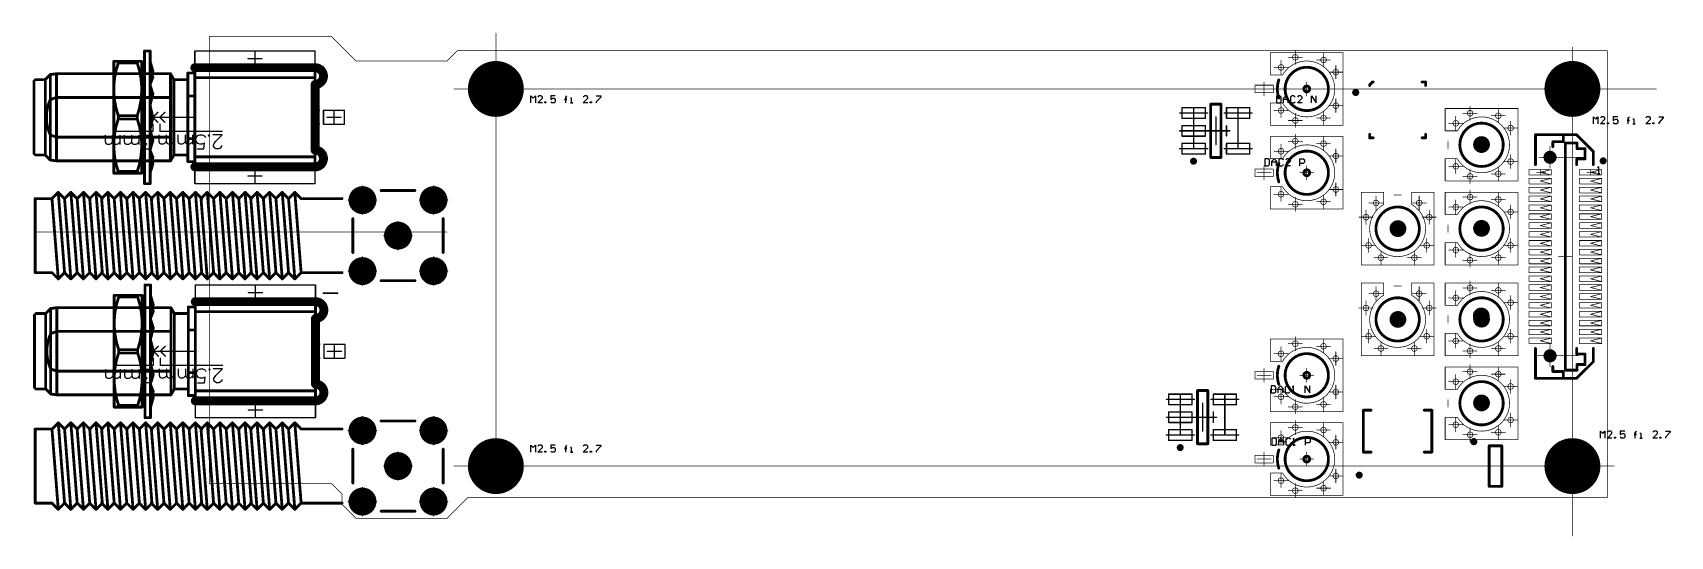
# Model space of a CAD drawing. Header units: millimetres. Extents: x 17 to 134, y 31 to 67.
import ezdxf

# ---------------------------------------------------------------- set-up
doc = ezdxf.new("R2010")
doc.units = ezdxf.units.MM
for name, color, linetype in [('Mechanical1', 6, 'Continuous'), ('Mechanical2', 216, 'Continuous'), ('Mechanical8', 56, 'Continuous'), ('MultiLayer', 9, 'Continuous'), ('PadHoleLayer', 156, 'Continuous'), ('TopOverlay', 2, 'Continuous')]:
    doc.layers.add(name, color=color, linetype=linetype)

# ---------------------------------------------------------------- blocks, each defined once
blk = doc.blocks.new('TELEGARTNER_J01151A0451_1')
at = {"layer": 'Mechanical1', "const_width": 0.635}
for points in [[(1.35, 2.35, -1), (1.35, 3.55)], [(1.35, -3.55, -1), (1.35, -2.35)]]:
    blk.add_lwpolyline(points, format="xyb", dxfattribs=at)
for points in [[(9.95, 3.55), (1.35, 3.55)], [(1.35, 2.35), (1.35, -2.35)], [(9.95, -3.55), (1.35, -3.55)]]:
    blk.add_lwpolyline(points, dxfattribs=at)
at = {"layer": 'Mechanical1', "const_width": 0.318}
for points in [[(1.19, 3.55, 1), (1.51, 3.55, 1)], [(1.19, 3.55, 1), (1.51, 3.55, 1)], [(9.79, 3.55, 1), (10.11, 3.55, 1)], [(1.19, 2.35, 1), (1.51, 2.35, 1)], [(1.19, 2.35, 1), (1.51, 2.35, 1)], [(1.19, -2.35, 1), (1.51, -2.35, 1)], [(1.19, -2.35, 1), (1.51, -2.35, 1)], [(1.19, -3.55, 1), (1.51, -3.55, 1)], [(1.19, -3.55, 1), (1.51, -3.55, 1)], [(9.79, -3.55, 1), (10.11, -3.55, 1)]]:
    blk.add_lwpolyline(points, format="xyb", close=True, dxfattribs=at)
at = {"layer": 'Mechanical8'}
for p, q in [((8.48, 1.73), (8, 1.25)), ((8, 1.25), (8.67, 1.25)), ((8.05, 2.06), (8.1, 2.15)), ((8.05, 2.01), (8.05, 2.06)), ((8.1, 2.15), (8.14, 2.2)), ((8.14, 2.2), (8.24, 2.25)), ((8.24, 2.25), (8.43, 2.25)), ((8.43, 2.25), (8.52, 2.2)), ((8.57, 1.87), (8.48, 1.73)), ((8.52, 2.2), (8.57, 2.15)), ((8.57, 2.15), (8.62, 2.06)), ((8.62, 1.96), (8.57, 1.87)), ((8.62, 2.06), (8.62, 1.96)), ((8.94, 1.35), (8.89, 1.3)), ((8.89, 1.3), (8.94, 1.25)), ((8.99, 1.3), (8.94, 1.35)), ((8.94, 1.25), (8.99, 1.3)), ((9.25, 1.35), (9.2, 1.44)), ((9.3, 2.25), (9.25, 1.82)), ((9.25, 1.82), (9.3, 1.87)), ((9.3, 1.3), (9.25, 1.35)), ((9.78, 2.25), (9.3, 2.25)), ((9.3, 1.87), (9.44, 1.92)), ((9.44, 1.25), (9.3, 1.3)), ((9.44, 1.92), (9.59, 1.92)), ((9.59, 1.25), (9.44, 1.25)), ((9.59, 1.92), (9.73, 1.87)), ((9.73, 1.3), (9.59, 1.25)), ((9.73, 1.87), (9.82, 1.77)), ((9.82, 1.39), (9.73, 1.3)), ((9.82, 1.77), (9.87, 1.63)), ((9.87, 1.54), (9.82, 1.39)), ((9.87, 1.63), (9.87, 1.54)), ((10.09, 1.92), (10.09, 1.25)), ((10.09, 1.73), (10.24, 1.87)), ((10.24, 1.87), (10.33, 1.92)), ((10.33, 1.92), (10.48, 1.92)), ((10.48, 1.92), (10.57, 1.87)), ((10.57, 1.87), (10.62, 1.73)), ((10.62, 1.73), (10.76, 1.87)), ((10.62, 1.73), (10.62, 1.25)), ((10.76, 1.87), (10.86, 1.92)), ((10.86, 1.92), (11, 1.92)), ((11, 1.92), (11.09, 1.87)), ((11.09, 1.87), (11.14, 1.73)), ((11.14, 1.73), (11.14, 1.25)), ((11.46, 1.92), (11.46, 1.25)), ((11.46, 1.73), (11.6, 1.87)), ((11.6, 1.87), (11.69, 1.92)), ((11.69, 1.92), (11.84, 1.92)), ((11.84, 1.92), (11.93, 1.87)), ((11.93, 1.87), (11.98, 1.73)), ((11.98, 1.73), (12.12, 1.87)), ((11.98, 1.73), (11.98, 1.25)), ((12.12, 1.87), (12.22, 1.92)), ((12.22, 1.92), (12.36, 1.92)), ((12.36, 1.92), (12.46, 1.87)), ((12.46, 1.87), (12.5, 1.73)), ((12.5, 1.73), (12.5, 1.25)), ((13.1, 1.37), (13.05, 1.47)), ((13.15, 1.32), (13.1, 1.37)), ((13.15, 2.27), (13.67, 2.27)), ((13.29, 1.28), (13.15, 1.32)), ((13.43, 1.28), (13.29, 1.28)), ((13.67, 2.27), (13.38, 1.89)), ((13.38, 1.89), (13.53, 1.89)), ((13.57, 1.32), (13.43, 1.28)), ((13.53, 1.89), (13.62, 1.85)), ((13.67, 1.42), (13.57, 1.32)), ((13.62, 1.85), (13.67, 1.8)), ((13.67, 1.8), (13.72, 1.66)), ((13.72, 1.56), (13.67, 1.42)), ((13.72, 1.66), (13.72, 1.56)), ((13.94, 1.94), (13.94, 1.28)), ((13.94, 1.75), (14.08, 1.89)), ((14.08, 1.89), (14.18, 1.94)), ((14.18, 1.94), (14.32, 1.94)), ((14.32, 1.94), (14.42, 1.89)), ((14.42, 1.89), (14.46, 1.75)), ((14.46, 1.75), (14.61, 1.89)), ((14.46, 1.75), (14.46, 1.28)), ((14.61, 1.89), (14.7, 1.94)), ((14.7, 1.94), (14.84, 1.94)), ((14.84, 1.94), (14.94, 1.89)), ((14.94, 1.89), (14.99, 1.75)), ((14.99, 1.75), (14.99, 1.28)), ((15.3, 1.94), (15.3, 1.28)), ((15.3, 1.75), (15.44, 1.89)), ((15.44, 1.89), (15.54, 1.94)), ((15.54, 1.94), (15.68, 1.94)), ((15.68, 1.94), (15.78, 1.89)), ((15.78, 1.89), (15.83, 1.75)), ((15.83, 1.75), (15.97, 1.89)), ((15.83, 1.75), (15.83, 1.28)), ((15.97, 1.89), (16.06, 1.94)), ((16.06, 1.94), (16.21, 1.94)), ((16.21, 1.94), (16.3, 1.89)), ((16.3, 1.89), (16.35, 1.75)), ((16.35, 1.75), (16.35, 1.28))]:
    blk.add_line(p, q, dxfattribs=at)
at = {"layer": 'Mechanical8', "const_width": 0.1}
for points in [[(9.95, 4.75), (1.35, 4.75)], [(1.35, 4.75), (1.35, 3.65)], [(5.65, 4.7), (5.65, 4.2)], [(9.95, 4.75), (9.95, 3.65)], [(9.95, 3.65), (1.35, 3.65)], [(5.65, 4.2), (5.15, 4.2)], [(6.15, 4.2), (5.65, 4.2)], [(5.65, 4.2), (5.65, 3.7)], [(0.75, 0.5), (-0.75, 0.5)], [(-0.75, 0.5), (-0.75, -0.5)], [(0, 0), (-0.5, 0)], [(0, 0.5), (0, 0)], [(0.5, 0), (0, 0)], [(0, 0), (0, -0.5)], [(0.75, 0.5), (0.75, -0.5)], [(12.45, 1), (8, 1)], [(9.95, 0.25), (9.95, -0.25)], [(12.45, 0), (9.95, 0)], [(12.45, 0), (12.1, 0.35)], [(12.45, 0), (12.1, -0.35)], [(12.45, 1), (12.45, 0.5)], [(12.95, 0), (12.45, 0)], [(12.95, 0), (12.6, 0.35)], [(12.95, 0), (12.6, -0.35)], [(15.75, 1), (12.95, 1)], [(12.95, 1), (12.95, 0.5)], [(0.75, -0.5), (-0.75, -0.5)], [(9.95, -3.65), (1.35, -3.65)], [(1.35, -3.65), (1.35, -4.75)], [(5.65, -4.2), (5.15, -4.2)], [(5.65, -3.7), (5.65, -4.2)], [(6.15, -4.2), (5.65, -4.2)], [(5.65, -4.2), (5.65, -4.7)], [(9.95, -3.65), (9.95, -4.75)], [(9.95, -4.75), (1.35, -4.75)]]:
    blk.add_lwpolyline(points, dxfattribs=at)
at = {"layer": 'Mechanical8', "const_width": 0.05}
for points in [[(1.33, 4.75, 1), (1.37, 4.75, 1)], [(1.33, 4.75, 1), (1.37, 4.75, 1)], [(5.63, 4.7, 1), (5.67, 4.7, 1)], [(9.93, 4.75, 1), (9.97, 4.75, 1)], [(9.93, 4.75, 1), (9.97, 4.75, 1)], [(1.33, 3.65, 1), (1.37, 3.65, 1)], [(1.33, 3.65, 1), (1.37, 3.65, 1)], [(5.13, 4.2, 1), (5.17, 4.2, 1)], [(5.63, 4.2, 1), (5.67, 4.2, 1)], [(5.63, 4.2, 1), (5.67, 4.2, 1)], [(5.63, 4.2, 1), (5.67, 4.2, 1)], [(5.63, 4.2, 1), (5.67, 4.2, 1)], [(5.63, 3.7, 1), (5.67, 3.7, 1)], [(6.13, 4.2, 1), (6.17, 4.2, 1)], [(9.93, 3.65, 1), (9.97, 3.65, 1)], [(9.93, 3.65, 1), (9.97, 3.65, 1)], [(-0.77, 0.5, 1), (-0.73, 0.5, 1)], [(-0.77, 0.5, 1), (-0.73, 0.5, 1)], [(-0.52, 0, 1), (-0.48, 0, 1)], [(-0.02, 0.5, 1), (0.02, 0.5, 1)], [(-0.02, 0, 1), (0.02, 0, 1)], [(-0.02, 0, 1), (0.02, 0, 1)], [(-0.02, 0, 1), (0.02, 0, 1)], [(-0.02, 0, 1), (0.02, 0, 1)], [(0.48, 0, 1), (0.52, 0, 1)], [(0.73, 0.5, 1), (0.77, 0.5, 1)], [(0.73, 0.5, 1), (0.77, 0.5, 1)], [(7.98, 1, 1), (8.02, 1, 1)], [(9.93, 0.25, 1), (9.97, 0.25, 1)], [(9.93, 0, 1), (9.97, 0, 1)], [(12.07, 0.35, 1), (12.12, 0.35, 1)], [(12.42, 1, 1), (12.47, 1, 1)], [(12.42, 1, 1), (12.47, 1, 1)], [(12.42, 0.5, 1), (12.47, 0.5, 1)], [(12.42, 0, 1), (12.47, 0, 1)], [(12.42, 0, 1), (12.47, 0, 1)], [(12.42, 0, 1), (12.47, 0, 1)], [(12.42, 0, 1), (12.47, 0, 1)], [(12.57, 0.35, 1), (12.62, 0.35, 1)], [(12.93, 1, 1), (12.97, 1, 1)], [(12.93, 1, 1), (12.97, 1, 1)], [(12.93, 0.5, 1), (12.97, 0.5, 1)], [(12.93, 0, 1), (12.97, 0, 1)], [(12.93, 0, 1), (12.97, 0, 1)], [(12.93, 0, 1), (12.97, 0, 1)], [(15.73, 1, 1), (15.77, 1, 1)], [(-0.77, -0.5, 1), (-0.73, -0.5, 1)], [(-0.77, -0.5, 1), (-0.73, -0.5, 1)], [(-0.02, -0.5, 1), (0.02, -0.5, 1)], [(0.73, -0.5, 1), (0.77, -0.5, 1)], [(0.73, -0.5, 1), (0.77, -0.5, 1)], [(9.93, -0.25, 1), (9.97, -0.25, 1)], [(12.07, -0.35, 1), (12.12, -0.35, 1)], [(12.57, -0.35, 1), (12.62, -0.35, 1)], [(1.33, -3.65, 1), (1.37, -3.65, 1)], [(1.33, -3.65, 1), (1.37, -3.65, 1)], [(5.13, -4.2, 1), (5.17, -4.2, 1)], [(5.63, -3.7, 1), (5.67, -3.7, 1)], [(5.63, -4.2, 1), (5.67, -4.2, 1)], [(5.63, -4.2, 1), (5.67, -4.2, 1)], [(5.63, -4.2, 1), (5.67, -4.2, 1)], [(5.63, -4.2, 1), (5.67, -4.2, 1)], [(5.63, -4.7, 1), (5.67, -4.7, 1)], [(6.13, -4.2, 1), (6.17, -4.2, 1)], [(9.93, -3.65, 1), (9.97, -3.65, 1)], [(9.93, -3.65, 1), (9.97, -3.65, 1)], [(1.33, -4.75, 1), (1.37, -4.75, 1)], [(1.33, -4.75, 1), (1.37, -4.75, 1)], [(9.93, -4.75, 1), (9.97, -4.75, 1)], [(9.93, -4.75, 1), (9.97, -4.75, 1)]]:
    blk.add_lwpolyline(points, format="xyb", close=True, dxfattribs=at)
at = {"layer": 'MultiLayer'}
for p, q in [((1.01, 3.46), (1.23, 3.55)), ((1.23, 3.55), (1.35, 3.55)), ((1.35, 3.55), (1.35, 3.55)), ((1.35, 3.55), (9.95, 3.55)), ((9.95, 3.55), (9.95, -3.55)), ((0.75, 3.07), (0.84, 3.29)), ((0.75, 2.83), (0.75, 3.07)), ((0.84, 2.61), (0.75, 2.83)), ((0.84, 3.29), (1.01, 3.46)), ((1.01, 2.44), (0.84, 2.61)), ((1.23, 2.35), (1.01, 2.44)), ((1.35, 2.35), (1.23, 2.35)), ((1.35, -2.35), (1.35, 2.35)), ((0.75, -2.83), (0.84, -2.61)), ((0.75, -3.07), (0.75, -2.83)), ((0.84, -3.29), (0.75, -3.07)), ((0.84, -2.61), (1.01, -2.44)), ((1.01, -3.46), (0.84, -3.29)), ((1.01, -2.44), (1.23, -2.35)), ((1.23, -3.55), (1.01, -3.46)), ((1.23, -2.35), (1.35, -2.35)), ((1.35, -2.35), (1.35, -2.35)), ((1.35, -3.55), (1.23, -3.55)), ((9.95, -3.55), (1.35, -3.55))]:
    blk.add_line(p, q, dxfattribs=at)
at = {"layer": 'TopOverlay', "const_width": 0.2}
for points in [[(13.55, 4.75), (13.15, 4.75)], [(13.15, 4.75), (13.15, -4.75)], [(13.55, 4.75), (13.55, -4.75)], [(13.15, 4), (12.95, 3.31)], [(13.15, 3.46), (12.95, 2.87)], [(13.75, 3.31), (13.55, 4)], [(13.75, 2.87), (13.55, 3.46)], [(13.75, 4), (13.75, -4)], [(15.75, 4), (13.75, 4)], [(14.07, 4), (14.07, 3.88)], [(15.43, 3.88), (14.07, 3.88)], [(15.43, 4), (15.43, 3.88)], [(15.75, 4), (15.75, -4)], [(1.35, 3.2), (1.35, -3.2)], [(9.95, 2.83), (1.35, 2.83)], [(9.95, 3.2), (9.95, -3.2)], [(10.45, 3.17), (9.95, 3.17)], [(10.45, 3.17), (10.45, -3.17)], [(11.45, 2.7), (10.45, 2.7)], [(11.69, 3.12), (11.45, 2.7)], [(11.45, 2.7), (11.45, -2.7)], [(19.85, 3.12), (11.69, 3.12)], [(11.69, 3.12), (11.69, -3.12)], [(13.15, 3.25), (12.95, 3.31)], [(13.15, 2.37), (12.95, 2.87)], [(13.15, 2.32), (12.95, 1.66)], [(13.75, 3.31), (13.55, 3.25)], [(13.75, 2.87), (13.55, 2.37)], [(13.75, 1.66), (13.55, 2.31)], [(19.85, 3.12), (19.85, -3.12)], [(20.29, 3.06), (19.85, 3.12)], [(20.65, 2.7), (20.29, 3.06)], [(20.29, 3.06), (20.29, -3.06)], [(21.35, 2.7), (20.65, 2.7)], [(20.65, 2.7), (20.65, -2.7)], [(21.45, 2.6), (21.45, -2.6)], [(10.45, 1.53), (9.95, 1.53)], [(19.85, 1.42), (11.69, 1.42)], [(13.15, 0.89), (12.95, 1.66)], [(13.75, 1.66), (13.55, 0.91)], [(20.29, 1.27), (19.85, 1.42)], [(1.35, 0.5), (1.1, 0.5)], [(13.15, 0.83), (12.95, 0)], [(13.15, -0.82), (12.95, 0)], [(13.75, 0), (13.55, 0.81)], [(13.75, 0), (13.55, -0.81)], [(14.07, 0.12), (14.07, -0.12)], [(15.43, 0.12), (14.07, 0.12)], [(15.43, 0.12), (15.43, -0.12)], [(1.35, -0.5), (1.1, -0.5)], [(13.15, -0.89), (12.95, -1.66)], [(13.75, -1.66), (13.55, -0.91)], [(15.43, -0.12), (14.07, -0.12)], [(10.45, -1.53), (9.95, -1.53)], [(19.85, -1.42), (11.69, -1.42)], [(13.15, -2.31), (12.95, -1.66)], [(13.15, -2.36), (12.95, -2.87)], [(13.75, -1.66), (13.55, -2.3)], [(13.75, -2.87), (13.55, -2.37)], [(20.29, -1.27), (19.85, -1.42)], [(9.95, -2.83), (1.35, -2.83)], [(10.45, -3.17), (9.95, -3.17)], [(11.45, -2.7), (10.45, -2.7)], [(11.69, -3.12), (11.45, -2.7)], [(19.85, -3.12), (11.69, -3.12)], [(13.15, -3.41), (12.95, -2.87)], [(13.15, -3.25), (12.95, -3.31)], [(13.15, -4), (12.95, -3.31)], [(13.75, -2.87), (13.55, -3.46)], [(13.75, -3.31), (13.55, -3.25)], [(13.75, -3.31), (13.55, -4)], [(20.29, -3.06), (19.85, -3.12)], [(20.65, -2.7), (20.29, -3.06)], [(21.35, -2.7), (20.65, -2.7)], [(13.55, -4.75), (13.15, -4.75)], [(15.75, -4), (13.75, -4)], [(15.43, -3.88), (14.07, -3.88)], [(14.07, -3.88), (14.07, -4)], [(15.43, -3.88), (15.43, -4)]]:
    blk.add_lwpolyline(points, dxfattribs=at)
at = {"layer": 'TopOverlay', "const_width": 0.1}
for points in [[(13.1, 4.75, 1), (13.2, 4.75, 1)], [(13.1, 4.75, 1), (13.2, 4.75, 1)], [(13.5, 4.75, 1), (13.6, 4.75, 1)], [(13.5, 4.75, 1), (13.6, 4.75, 1)], [(13.1, 4, 1), (13.2, 4, 1)], [(13.1, 3.46, 1), (13.2, 3.46, 1)], [(13.5, 4, 1), (13.6, 4, 1)], [(13.5, 3.46, 1), (13.6, 3.46, 1)], [(13.7, 4, 1), (13.8, 4, 1)], [(13.7, 4, 1), (13.8, 4, 1)], [(14.02, 4, 1), (14.12, 4, 1)], [(14.02, 3.88, 1), (14.12, 3.88, 1)], [(14.02, 3.88, 1), (14.12, 3.88, 1)], [(14.02, 3.88, 1), (14.12, 3.88, 1)], [(15.38, 4, 1), (15.48, 4, 1)], [(15.38, 3.88, 1), (15.48, 3.88, 1)], [(15.38, 3.88, 1), (15.48, 3.88, 1)], [(15.38, 3.88, 1), (15.48, 3.88, 1)], [(15.7, 4, 1), (15.8, 4, 1)], [(15.7, 4, 1), (15.8, 4, 1)], [(1.3, 3.2, 1), (1.4, 3.2, 1)], [(1.3, 2.83, 1), (1.4, 2.83, 1)], [(9.9, 3.2, 1), (10, 3.2, 1)], [(9.9, 3.17, 1), (10, 3.17, 1)], [(9.9, 2.83, 1), (10, 2.83, 1)], [(10.4, 3.17, 1), (10.5, 3.17, 1)], [(10.4, 3.17, 1), (10.5, 3.17, 1)], [(10.4, 2.7, 1), (10.5, 2.7, 1)], [(11.4, 2.7, 1), (11.5, 2.7, 1)], [(11.4, 2.7, 1), (11.5, 2.7, 1)], [(11.4, 2.7, 1), (11.5, 2.7, 1)], [(11.64, 3.12, 1), (11.74, 3.12, 1)], [(11.64, 3.12, 1), (11.74, 3.12, 1)], [(11.64, 3.12, 1), (11.74, 3.12, 1)], [(12.9, 3.31, 1), (13, 3.31, 1)], [(12.9, 3.31, 1), (13, 3.31, 1)], [(12.9, 2.87, 1), (13, 2.87, 1)], [(12.9, 2.87, 1), (13, 2.87, 1)], [(13.1, 3.25, 1), (13.2, 3.25, 1)], [(13.1, 2.37, 1), (13.2, 2.37, 1)], [(13.1, 2.32, 1), (13.2, 2.32, 1)], [(13.5, 3.25, 1), (13.6, 3.25, 1)], [(13.5, 2.37, 1), (13.6, 2.37, 1)], [(13.5, 2.31, 1), (13.6, 2.31, 1)], [(13.7, 3.31, 1), (13.8, 3.31, 1)], [(13.7, 3.31, 1), (13.8, 3.31, 1)], [(13.7, 2.87, 1), (13.8, 2.87, 1)], [(13.7, 2.87, 1), (13.8, 2.87, 1)], [(19.8, 3.12, 1), (19.9, 3.12, 1)], [(19.8, 3.12, 1), (19.9, 3.12, 1)], [(19.8, 3.12, 1), (19.9, 3.12, 1)], [(20.24, 3.06, 1), (20.34, 3.06, 1)], [(20.24, 3.06, 1), (20.34, 3.06, 1)], [(20.24, 3.06, 1), (20.34, 3.06, 1)], [(20.6, 2.7, 1), (20.7, 2.7, 1)], [(20.6, 2.7, 1), (20.7, 2.7, 1)], [(20.6, 2.7, 1), (20.7, 2.7, 1)], [(21.3, 2.7, 1), (21.4, 2.7, 1)], [(21.4, 2.6, 1), (21.5, 2.6, 1)], [(9.9, 1.53, 1), (10, 1.53, 1)], [(10.4, 1.53, 1), (10.5, 1.53, 1)], [(11.64, 1.42, 1), (11.74, 1.42, 1)], [(12.9, 1.66, 1), (13, 1.66, 1)], [(12.9, 1.66, 1), (13, 1.66, 1)], [(13.7, 1.66, 1), (13.8, 1.66, 1)], [(13.7, 1.66, 1), (13.8, 1.66, 1)], [(19.8, 1.42, 1), (19.9, 1.42, 1)], [(19.8, 1.42, 1), (19.9, 1.42, 1)], [(20.24, 1.27, 1), (20.34, 1.27, 1)], [(20.24, 1.27, 1), (20.34, 1.27, 1)], [(1.05, 0.5, 1), (1.15, 0.5, 1)], [(1.3, 0.5, 1), (1.4, 0.5, 1)], [(12.9, 0, 1), (13, 0, 1)], [(12.9, 0, 1), (13, 0, 1)], [(13.1, 0.89, 1), (13.2, 0.89, 1)], [(13.1, 0.83, 1), (13.2, 0.83, 1)], [(13.5, 0.91, 1), (13.6, 0.91, 1)], [(13.5, 0.81, 1), (13.6, 0.81, 1)], [(13.7, 0, 1), (13.8, 0, 1)], [(13.7, 0, 1), (13.8, 0, 1)], [(14.02, 0.12, 1), (14.12, 0.12, 1)], [(14.02, 0.12, 1), (14.12, 0.12, 1)], [(14.02, 0.12, 1), (14.12, 0.12, 1)], [(15.38, 0.12, 1), (15.48, 0.12, 1)], [(15.38, 0.12, 1), (15.48, 0.12, 1)], [(15.38, 0.12, 1), (15.48, 0.12, 1)], [(1.05, -0.5, 1), (1.15, -0.5, 1)], [(1.3, -0.5, 1), (1.4, -0.5, 1)], [(13.1, -0.82, 1), (13.2, -0.82, 1)], [(13.1, -0.89, 1), (13.2, -0.89, 1)], [(13.5, -0.81, 1), (13.6, -0.81, 1)], [(13.5, -0.91, 1), (13.6, -0.91, 1)], [(14.02, -0.12, 1), (14.12, -0.12, 1)], [(14.02, -0.12, 1), (14.12, -0.12, 1)], [(14.02, -0.12, 1), (14.12, -0.12, 1)], [(15.38, -0.12, 1), (15.48, -0.12, 1)], [(15.38, -0.12, 1), (15.48, -0.12, 1)], [(15.38, -0.12, 1), (15.48, -0.12, 1)], [(9.9, -1.53, 1), (10, -1.53, 1)], [(10.4, -1.53, 1), (10.5, -1.53, 1)], [(11.64, -1.42, 1), (11.74, -1.42, 1)], [(12.9, -1.66, 1), (13, -1.66, 1)], [(12.9, -1.66, 1), (13, -1.66, 1)], [(13.1, -2.31, 1), (13.2, -2.31, 1)], [(13.1, -2.36, 1), (13.2, -2.36, 1)], [(13.5, -2.3, 1), (13.6, -2.3, 1)], [(13.5, -2.37, 1), (13.6, -2.37, 1)], [(13.7, -1.66, 1), (13.8, -1.66, 1)], [(13.7, -1.66, 1), (13.8, -1.66, 1)], [(19.8, -1.42, 1), (19.9, -1.42, 1)], [(19.8, -1.42, 1), (19.9, -1.42, 1)], [(20.24, -1.27, 1), (20.34, -1.27, 1)], [(20.24, -1.27, 1), (20.34, -1.27, 1)], [(1.3, -2.83, 1), (1.4, -2.83, 1)], [(1.3, -3.2, 1), (1.4, -3.2, 1)], [(9.9, -2.83, 1), (10, -2.83, 1)], [(9.9, -3.17, 1), (10, -3.17, 1)], [(9.9, -3.2, 1), (10, -3.2, 1)], [(10.4, -2.7, 1), (10.5, -2.7, 1)], [(10.4, -3.17, 1), (10.5, -3.17, 1)], [(10.4, -3.17, 1), (10.5, -3.17, 1)], [(11.4, -2.7, 1), (11.5, -2.7, 1)], [(11.4, -2.7, 1), (11.5, -2.7, 1)], [(11.4, -2.7, 1), (11.5, -2.7, 1)], [(11.64, -3.12, 1), (11.74, -3.12, 1)], [(11.64, -3.12, 1), (11.74, -3.12, 1)], [(11.64, -3.12, 1), (11.74, -3.12, 1)], [(12.9, -2.87, 1), (13, -2.87, 1)], [(12.9, -2.87, 1), (13, -2.87, 1)], [(12.9, -3.31, 1), (13, -3.31, 1)], [(12.9, -3.31, 1), (13, -3.31, 1)], [(13.1, -3.25, 1), (13.2, -3.25, 1)], [(13.1, -3.41, 1), (13.2, -3.41, 1)], [(13.5, -3.25, 1), (13.6, -3.25, 1)], [(13.5, -3.46, 1), (13.6, -3.46, 1)], [(13.7, -2.87, 1), (13.8, -2.87, 1)], [(13.7, -2.87, 1), (13.8, -2.87, 1)], [(13.7, -3.31, 1), (13.8, -3.31, 1)], [(13.7, -3.31, 1), (13.8, -3.31, 1)], [(19.8, -3.12, 1), (19.9, -3.12, 1)], [(19.8, -3.12, 1), (19.9, -3.12, 1)], [(19.8, -3.12, 1), (19.9, -3.12, 1)], [(20.24, -3.06, 1), (20.34, -3.06, 1)], [(20.24, -3.06, 1), (20.34, -3.06, 1)], [(20.24, -3.06, 1), (20.34, -3.06, 1)], [(20.6, -2.7, 1), (20.7, -2.7, 1)], [(20.6, -2.7, 1), (20.7, -2.7, 1)], [(20.6, -2.7, 1), (20.7, -2.7, 1)], [(21.3, -2.7, 1), (21.4, -2.7, 1)], [(21.4, -2.6, 1), (21.5, -2.6, 1)], [(13.1, -4, 1), (13.2, -4, 1)], [(13.1, -4.75, 1), (13.2, -4.75, 1)], [(13.1, -4.75, 1), (13.2, -4.75, 1)], [(13.5, -4, 1), (13.6, -4, 1)], [(13.5, -4.75, 1), (13.6, -4.75, 1)], [(13.5, -4.75, 1), (13.6, -4.75, 1)], [(13.7, -4, 1), (13.8, -4, 1)], [(13.7, -4, 1), (13.8, -4, 1)], [(14.02, -3.88, 1), (14.12, -3.88, 1)], [(14.02, -3.88, 1), (14.12, -3.88, 1)], [(14.02, -3.88, 1), (14.12, -3.88, 1)], [(14.02, -4, 1), (14.12, -4, 1)], [(15.38, -3.88, 1), (15.48, -3.88, 1)], [(15.38, -3.88, 1), (15.48, -3.88, 1)], [(15.38, -3.88, 1), (15.48, -3.88, 1)], [(15.38, -4, 1), (15.48, -4, 1)], [(15.7, -4, 1), (15.8, -4, 1)], [(15.7, -4, 1), (15.8, -4, 1)]]:
    blk.add_lwpolyline(points, format="xyb", close=True, dxfattribs=at)
at = {"layer": 'TopOverlay', "const_width": 0.2}
for points in [[(14.07, 0.12, -0.16885), (14.07, 3.88)], [(15.43, 3.88, -0.16885), (15.43, 0.12)], [(20.29, 1.27, -0.218166), (20.29, -1.27)], [(14.07, -3.88, -0.16885), (14.07, -0.12)], [(15.43, -0.12, -0.16885), (15.43, -3.88)]]:
    blk.add_lwpolyline(points, format="xyb", dxfattribs=at)
blk = doc.blocks.new('AMPHENOL_SMP_MSLD_PCT_10_2')
at = {"layer": 'Mechanical8', "const_width": 0.05}
for points in [[(-2.6, -2.6), (-2.6, 2.6)], [(-2.6, 2.6), (-1, 2.6)], [(-1.54, 1.84), (-1.54, 2.34)], [(-1, 1.73), (-1, 2.6)], [(-0.27, 2.4), (0.27, 2.4)], [(1, 2.6), (2.6, 2.6)], [(1, 1.73), (1, 2.6)], [(1.54, 1.84), (1.54, 2.34)], [(2.6, -2.6), (2.6, 2.6)], [(-2.26, 0.82), (-2.26, 1.32)], [(-2.04, 1.84), (-1.54, 1.84)], [(-1.54, 1.34), (-1.54, 1.84)], [(-1.54, 1.84), (-1.04, 1.84)], [(1.04, 1.84), (1.54, 1.84)], [(1.54, 1.34), (1.54, 1.84)], [(1.54, 1.84), (2.04, 1.84)], [(2.26, 0.82), (2.26, 1.32)], [(-2.76, 0.82), (-2.26, 0.82)], [(-2.26, 0.32), (-2.26, 0.82)], [(-2.26, 0.82), (-1.76, 0.82)], [(-0.5, 0), (0, 0)], [(0, 0), (0, 0.5)], [(0, -0.5), (0, 0)], [(0, 0), (0.5, 0)], [(1.76, 0.82), (2.26, 0.82)], [(2.26, 0.32), (2.26, 0.82)], [(2.26, 0.82), (2.76, 0.82)], [(-2.08, -1.2), (-2.08, -0.7)], [(2.08, -1.2), (2.08, -0.7)], [(-2.58, -1.2), (-2.08, -1.2)], [(-2.08, -1.7), (-2.08, -1.2)], [(-2.08, -1.2), (-1.58, -1.2)], [(-1.7, -2.08), (-1.2, -2.08)], [(-1.2, -2.08), (-1.2, -1.58)], [(-1.2, -2.58), (-1.2, -2.08)], [(-1.2, -2.08), (-0.7, -2.08)], [(0.7, -2.08), (1.2, -2.08)], [(1.2, -2.08), (1.2, -1.58)], [(1.2, -2.58), (1.2, -2.08)], [(1.2, -2.08), (1.7, -2.08)], [(1.58, -1.2), (2.08, -1.2)], [(2.08, -1.7), (2.08, -1.2)], [(2.08, -1.2), (2.58, -1.2)], [(-2.6, -2.6), (2.6, -2.6)]]:
    blk.add_lwpolyline(points, dxfattribs=at)
at = {"layer": 'Mechanical8'}
for points, const_width in [([(-2.61, 2.6, 1), (-2.59, 2.6, 1)], 0.025), ([(-2.61, 2.6, 1), (-2.59, 2.6, 1)], 0.025), ([(-1.56, 2.34, 1), (-1.53, 2.34, 1)], 0.025), ([(-1.01, 2.6, 1), (-0.99, 2.6, 1)], 0.025), ([(-1.01, 2.6, 1), (-0.99, 2.6, 1)], 0.025), ([(-0.28, 2.4, 1), (-0.26, 2.4, 1)], 0.025), ([(0.26, 2.4, 1), (0.28, 2.4, 1)], 0.025), ([(0.99, 2.6, 1), (1.01, 2.6, 1)], 0.025), ([(0.99, 2.6, 1), (1.01, 2.6, 1)], 0.025), ([(1.53, 2.34, 1), (1.56, 2.34, 1)], 0.025), ([(2.59, 2.6, 1), (2.61, 2.6, 1)], 0.025), ([(2.59, 2.6, 1), (2.61, 2.6, 1)], 0.025), ([(-2.27, 1.32, 1), (-2.24, 1.32, 1)], 0.025), ([(-2.06, 1.84, 1), (-2.03, 1.84, 1)], 0.025), ([(-1.34, 1.84, 1), (-1.74, 1.84, 1)], 0.05), ([(-1.76, 1.84, 1), (-1.73, 1.84, 1)], 0.025), ([(-1.56, 1.84, 1), (-1.53, 1.84, 1)], 0.025), ([(-1.56, 1.84, 1), (-1.53, 1.84, 1)], 0.025), ([(-1.56, 1.84, 1), (-1.53, 1.84, 1)], 0.025), ([(-1.56, 1.84, 1), (-1.53, 1.84, 1)], 0.025), ([(-1.56, 1.34, 1), (-1.53, 1.34, 1)], 0.025), ([(-1.36, 1.84, 1), (-1.33, 1.84, 1)], 0.025), ([(-1.06, 1.84, 1), (-1.03, 1.84, 1)], 0.025), ([(-1.01, 1.73, 1), (-0.99, 1.73, 1)], 0.025), ([(-1.01, 1.73, 1), (-0.99, 1.73, 1)], 0.025), ([(0.99, 1.73, 1), (1.01, 1.73, 1)], 0.025), ([(0.99, 1.73, 1), (1.01, 1.73, 1)], 0.025), ([(1.03, 1.84, 1), (1.06, 1.84, 1)], 0.025), ([(1.74, 1.84, 1), (1.34, 1.84, 1)], 0.05), ([(1.33, 1.84, 1), (1.36, 1.84, 1)], 0.025), ([(1.53, 1.84, 1), (1.56, 1.84, 1)], 0.025), ([(1.53, 1.84, 1), (1.56, 1.84, 1)], 0.025), ([(1.53, 1.84, 1), (1.56, 1.84, 1)], 0.025), ([(1.53, 1.84, 1), (1.56, 1.84, 1)], 0.025), ([(1.53, 1.34, 1), (1.56, 1.34, 1)], 0.025), ([(1.73, 1.84, 1), (1.76, 1.84, 1)], 0.025), ([(2.03, 1.84, 1), (2.06, 1.84, 1)], 0.025), ([(2.24, 1.32, 1), (2.27, 1.32, 1)], 0.025), ([(-2.77, 0.82, 1), (-2.74, 0.82, 1)], 0.025), ([(-2.06, 0.82, 1), (-2.46, 0.82, 1)], 0.05), ([(-2.47, 0.82, 1), (-2.44, 0.82, 1)], 0.025), ([(-2.27, 0.82, 1), (-2.24, 0.82, 1)], 0.025), ([(-2.27, 0.82, 1), (-2.24, 0.82, 1)], 0.025), ([(-2.27, 0.82, 1), (-2.24, 0.82, 1)], 0.025), ([(-2.27, 0.82, 1), (-2.24, 0.82, 1)], 0.025), ([(-2.27, 0.32, 1), (-2.24, 0.32, 1)], 0.025), ([(-2.07, 0.82, 1), (-2.04, 0.82, 1)], 0.025), ([(-1.77, 0.82, 1), (-1.74, 0.82, 1)], 0.025), ([(-0.51, 0, 1), (-0.49, 0, 1)], 0.025), ([(-0.01, 0.5, 1), (0.01, 0.5, 1)], 0.025), ([(-0.01, 0, 1), (0.01, 0, 1)], 0.025), ([(-0.01, 0, 1), (0.01, 0, 1)], 0.025), ([(-0.01, 0, 1), (0.01, 0, 1)], 0.025), ([(-0.01, 0, 1), (0.01, 0, 1)], 0.025), ([(0.49, 0, 1), (0.51, 0, 1)], 0.025), ([(1.74, 0.82, 1), (1.77, 0.82, 1)], 0.025), ([(2.46, 0.82, 1), (2.06, 0.82, 1)], 0.05), ([(2.04, 0.82, 1), (2.07, 0.82, 1)], 0.025), ([(2.24, 0.82, 1), (2.27, 0.82, 1)], 0.025), ([(2.24, 0.82, 1), (2.27, 0.82, 1)], 0.025), ([(2.24, 0.82, 1), (2.27, 0.82, 1)], 0.025), ([(2.24, 0.82, 1), (2.27, 0.82, 1)], 0.025), ([(2.24, 0.32, 1), (2.27, 0.32, 1)], 0.025), ([(2.44, 0.82, 1), (2.47, 0.82, 1)], 0.025), ([(2.74, 0.82, 1), (2.77, 0.82, 1)], 0.025), ([(-1.88, -1.2, 1), (-2.28, -1.2, 1)], 0.05), ([(-2.09, -0.7, 1), (-2.07, -0.7, 1)], 0.025), ([(-0.01, -0.5, 1), (0.01, -0.5, 1)], 0.025), ([(2.28, -1.2, 1), (1.88, -1.2, 1)], 0.05), ([(2.07, -0.7, 1), (2.09, -0.7, 1)], 0.025), ([(-2.59, -1.2, 1), (-2.57, -1.2, 1)], 0.025), ([(-2.29, -1.2, 1), (-2.27, -1.2, 1)], 0.025), ([(-2.09, -1.2, 1), (-2.07, -1.2, 1)], 0.025), ([(-2.09, -1.2, 1), (-2.07, -1.2, 1)], 0.025), ([(-2.09, -1.2, 1), (-2.07, -1.2, 1)], 0.025), ([(-2.09, -1.2, 1), (-2.07, -1.2, 1)], 0.025), ([(-2.09, -1.7, 1), (-2.07, -1.7, 1)], 0.025), ([(-1.89, -1.2, 1), (-1.87, -1.2, 1)], 0.025), ([(-1.71, -2.08, 1), (-1.69, -2.08, 1)], 0.025), ([(-1.59, -1.2, 1), (-1.57, -1.2, 1)], 0.025), ([(-1, -2.08, 1), (-1.4, -2.08, 1)], 0.05), ([(-1.41, -2.08, 1), (-1.39, -2.08, 1)], 0.025), ([(-1.21, -1.58, 1), (-1.19, -1.58, 1)], 0.025), ([(-1.21, -2.08, 1), (-1.19, -2.08, 1)], 0.025), ([(-1.21, -2.08, 1), (-1.19, -2.08, 1)], 0.025), ([(-1.21, -2.08, 1), (-1.19, -2.08, 1)], 0.025), ([(-1.21, -2.08, 1), (-1.19, -2.08, 1)], 0.025), ([(-1.01, -2.08, 1), (-0.99, -2.08, 1)], 0.025), ([(-0.71, -2.08, 1), (-0.69, -2.08, 1)], 0.025), ([(0.69, -2.08, 1), (0.71, -2.08, 1)], 0.025), ([(1.4, -2.08, 1), (1, -2.08, 1)], 0.05), ([(0.99, -2.08, 1), (1.01, -2.08, 1)], 0.025), ([(1.19, -1.58, 1), (1.21, -1.58, 1)], 0.025), ([(1.19, -2.08, 1), (1.21, -2.08, 1)], 0.025), ([(1.19, -2.08, 1), (1.21, -2.08, 1)], 0.025), ([(1.19, -2.08, 1), (1.21, -2.08, 1)], 0.025), ([(1.19, -2.08, 1), (1.21, -2.08, 1)], 0.025), ([(1.39, -2.08, 1), (1.41, -2.08, 1)], 0.025), ([(1.57, -1.2, 1), (1.59, -1.2, 1)], 0.025), ([(1.69, -2.08, 1), (1.71, -2.08, 1)], 0.025), ([(1.87, -1.2, 1), (1.89, -1.2, 1)], 0.025), ([(2.07, -1.2, 1), (2.09, -1.2, 1)], 0.025), ([(2.07, -1.2, 1), (2.09, -1.2, 1)], 0.025), ([(2.07, -1.2, 1), (2.09, -1.2, 1)], 0.025), ([(2.07, -1.2, 1), (2.09, -1.2, 1)], 0.025), ([(2.07, -1.7, 1), (2.09, -1.7, 1)], 0.025), ([(2.27, -1.2, 1), (2.29, -1.2, 1)], 0.025), ([(2.57, -1.2, 1), (2.59, -1.2, 1)], 0.025), ([(-2.61, -2.6, 1), (-2.59, -2.6, 1)], 0.025), ([(-2.61, -2.6, 1), (-2.59, -2.6, 1)], 0.025), ([(-1.21, -2.58, 1), (-1.19, -2.58, 1)], 0.025), ([(1.19, -2.58, 1), (1.21, -2.58, 1)], 0.025), ([(2.59, -2.6, 1), (2.61, -2.6, 1)], 0.025), ([(2.59, -2.6, 1), (2.61, -2.6, 1)], 0.025)]:
    blk.add_lwpolyline(points, format="xyb", close=True, dxfattribs=dict(at, const_width=const_width))
at = {"layer": 'Mechanical8', "const_width": 0.05}
blk.add_lwpolyline([(1, 1.73, -3.732051), (-1, 1.73)], format="xyb", dxfattribs=at)
at = {"layer": 'MultiLayer', "const_width": 0.6}
blk.add_lwpolyline([(-0.28, 0, 1), (0.32, 0, 1)], format="xyb", close=True, dxfattribs=at)
at = {"layer": 'PadHoleLayer', "const_width": 0.4}
blk.add_lwpolyline([(-0.18, 0, 1), (0.22, 0, 1)], format="xyb", close=True, dxfattribs=at)
at = {"layer": 'TopOverlay'}
for points, const_width in [([(1.55, 0, 1), (-1.55, 0, 1)], 0.2), ([(-1.6, 0, 1), (-1.5, 0, 1)], 0.1), ([(1.5, 0, 1), (1.6, 0, 1)], 0.1)]:
    blk.add_lwpolyline(points, format="xyb", close=True, dxfattribs=dict(at, const_width=const_width))
blk = doc.blocks.new('AMPHENOL_SMP_MSLD_PCT_10_3')
at = {"layer": 'Mechanical8', "const_width": 0.05}
for points in [[(-2.6, 2.6), (-1, 2.6)], [(-2.6, -2.6), (-2.6, 2.6)], [(-1.54, 1.84), (-1.54, 2.34)], [(-1, 1.73), (-1, 2.6)], [(-0.27, 2.4), (0.27, 2.4)], [(1, 1.73), (1, 2.6)], [(1, 2.6), (2.6, 2.6)], [(1.54, 1.84), (1.54, 2.34)], [(2.6, -2.6), (2.6, 2.6)], [(-2.26, 0.82), (-2.26, 1.32)], [(-2.04, 1.84), (-1.54, 1.84)], [(-1.54, 1.84), (-1.04, 1.84)], [(-1.54, 1.34), (-1.54, 1.84)], [(1.04, 1.84), (1.54, 1.84)], [(1.54, 1.84), (2.04, 1.84)], [(1.54, 1.34), (1.54, 1.84)], [(2.26, 0.82), (2.26, 1.32)], [(-2.76, 0.82), (-2.26, 0.82)], [(-2.26, 0.82), (-1.76, 0.82)], [(-2.26, 0.32), (-2.26, 0.82)], [(-0.5, 0), (0, 0)], [(0, 0), (0, 0.5)], [(0, 0), (0.5, 0)], [(0, -0.5), (0, 0)], [(1.76, 0.82), (2.26, 0.82)], [(2.26, 0.82), (2.76, 0.82)], [(2.26, 0.32), (2.26, 0.82)], [(-2.08, -1.2), (-2.08, -0.7)], [(2.08, -1.2), (2.08, -0.7)], [(-2.58, -1.2), (-2.08, -1.2)], [(-2.08, -1.2), (-1.58, -1.2)], [(-2.08, -1.7), (-2.08, -1.2)], [(-1.7, -2.08), (-1.2, -2.08)], [(-1.2, -2.08), (-1.2, -1.58)], [(-1.2, -2.08), (-0.7, -2.08)], [(-1.2, -2.58), (-1.2, -2.08)], [(0.7, -2.08), (1.2, -2.08)], [(1.2, -2.08), (1.2, -1.58)], [(1.2, -2.08), (1.7, -2.08)], [(1.2, -2.58), (1.2, -2.08)], [(1.58, -1.2), (2.08, -1.2)], [(2.08, -1.2), (2.58, -1.2)], [(2.08, -1.7), (2.08, -1.2)], [(-2.6, -2.6), (2.6, -2.6)]]:
    blk.add_lwpolyline(points, dxfattribs=at)
at = {"layer": 'Mechanical8'}
for points, const_width in [([(-2.61, 2.6, 1), (-2.59, 2.6, 1)], 0.025), ([(-2.61, 2.6, 1), (-2.59, 2.6, 1)], 0.025), ([(-1.56, 2.34, 1), (-1.53, 2.34, 1)], 0.025), ([(-1.01, 2.6, 1), (-0.99, 2.6, 1)], 0.025), ([(-1.01, 2.6, 1), (-0.99, 2.6, 1)], 0.025), ([(-0.28, 2.4, 1), (-0.26, 2.4, 1)], 0.025), ([(0.26, 2.4, 1), (0.28, 2.4, 1)], 0.025), ([(0.99, 2.6, 1), (1.01, 2.6, 1)], 0.025), ([(0.99, 2.6, 1), (1.01, 2.6, 1)], 0.025), ([(1.53, 2.34, 1), (1.56, 2.34, 1)], 0.025), ([(2.59, 2.6, 1), (2.61, 2.6, 1)], 0.025), ([(2.59, 2.6, 1), (2.61, 2.6, 1)], 0.025), ([(-2.27, 1.32, 1), (-2.24, 1.32, 1)], 0.025), ([(-2.06, 1.84, 1), (-2.03, 1.84, 1)], 0.025), ([(-1.34, 1.84, 1), (-1.74, 1.84, 1)], 0.05), ([(-1.76, 1.84, 1), (-1.73, 1.84, 1)], 0.025), ([(-1.56, 1.84, 1), (-1.53, 1.84, 1)], 0.025), ([(-1.56, 1.84, 1), (-1.53, 1.84, 1)], 0.025), ([(-1.56, 1.84, 1), (-1.53, 1.84, 1)], 0.025), ([(-1.56, 1.84, 1), (-1.53, 1.84, 1)], 0.025), ([(-1.56, 1.34, 1), (-1.53, 1.34, 1)], 0.025), ([(-1.36, 1.84, 1), (-1.33, 1.84, 1)], 0.025), ([(-1.06, 1.84, 1), (-1.03, 1.84, 1)], 0.025), ([(-1.01, 1.73, 1), (-0.99, 1.73, 1)], 0.025), ([(-1.01, 1.73, 1), (-0.99, 1.73, 1)], 0.025), ([(0.99, 1.73, 1), (1.01, 1.73, 1)], 0.025), ([(0.99, 1.73, 1), (1.01, 1.73, 1)], 0.025), ([(1.03, 1.84, 1), (1.06, 1.84, 1)], 0.025), ([(1.74, 1.84, 1), (1.34, 1.84, 1)], 0.05), ([(1.33, 1.84, 1), (1.36, 1.84, 1)], 0.025), ([(1.53, 1.84, 1), (1.56, 1.84, 1)], 0.025), ([(1.53, 1.84, 1), (1.56, 1.84, 1)], 0.025), ([(1.53, 1.84, 1), (1.56, 1.84, 1)], 0.025), ([(1.53, 1.84, 1), (1.56, 1.84, 1)], 0.025), ([(1.53, 1.34, 1), (1.56, 1.34, 1)], 0.025), ([(1.73, 1.84, 1), (1.76, 1.84, 1)], 0.025), ([(2.03, 1.84, 1), (2.06, 1.84, 1)], 0.025), ([(2.24, 1.32, 1), (2.27, 1.32, 1)], 0.025), ([(-2.77, 0.82, 1), (-2.74, 0.82, 1)], 0.025), ([(-2.06, 0.82, 1), (-2.46, 0.82, 1)], 0.05), ([(-2.47, 0.82, 1), (-2.44, 0.82, 1)], 0.025), ([(-2.27, 0.82, 1), (-2.24, 0.82, 1)], 0.025), ([(-2.27, 0.82, 1), (-2.24, 0.82, 1)], 0.025), ([(-2.27, 0.82, 1), (-2.24, 0.82, 1)], 0.025), ([(-2.27, 0.82, 1), (-2.24, 0.82, 1)], 0.025), ([(-2.27, 0.32, 1), (-2.24, 0.32, 1)], 0.025), ([(-2.07, 0.82, 1), (-2.04, 0.82, 1)], 0.025), ([(-1.77, 0.82, 1), (-1.74, 0.82, 1)], 0.025), ([(-0.51, 0, 1), (-0.49, 0, 1)], 0.025), ([(-0.01, 0.5, 1), (0.01, 0.5, 1)], 0.025), ([(-0.01, 0, 1), (0.01, 0, 1)], 0.025), ([(-0.01, 0, 1), (0.01, 0, 1)], 0.025), ([(-0.01, 0, 1), (0.01, 0, 1)], 0.025), ([(-0.01, 0, 1), (0.01, 0, 1)], 0.025), ([(0.49, 0, 1), (0.51, 0, 1)], 0.025), ([(1.74, 0.82, 1), (1.77, 0.82, 1)], 0.025), ([(2.46, 0.82, 1), (2.06, 0.82, 1)], 0.05), ([(2.04, 0.82, 1), (2.07, 0.82, 1)], 0.025), ([(2.24, 0.82, 1), (2.27, 0.82, 1)], 0.025), ([(2.24, 0.82, 1), (2.27, 0.82, 1)], 0.025), ([(2.24, 0.82, 1), (2.27, 0.82, 1)], 0.025), ([(2.24, 0.82, 1), (2.27, 0.82, 1)], 0.025), ([(2.24, 0.32, 1), (2.27, 0.32, 1)], 0.025), ([(2.44, 0.82, 1), (2.47, 0.82, 1)], 0.025), ([(2.74, 0.82, 1), (2.77, 0.82, 1)], 0.025), ([(-1.88, -1.2, 1), (-2.28, -1.2, 1)], 0.05), ([(-2.09, -0.7, 1), (-2.07, -0.7, 1)], 0.025), ([(-0.01, -0.5, 1), (0.01, -0.5, 1)], 0.025), ([(2.28, -1.2, 1), (1.88, -1.2, 1)], 0.05), ([(2.07, -0.7, 1), (2.09, -0.7, 1)], 0.025), ([(-2.59, -1.2, 1), (-2.57, -1.2, 1)], 0.025), ([(-2.29, -1.2, 1), (-2.27, -1.2, 1)], 0.025), ([(-2.09, -1.2, 1), (-2.07, -1.2, 1)], 0.025), ([(-2.09, -1.2, 1), (-2.07, -1.2, 1)], 0.025), ([(-2.09, -1.2, 1), (-2.07, -1.2, 1)], 0.025), ([(-2.09, -1.2, 1), (-2.07, -1.2, 1)], 0.025), ([(-2.09, -1.7, 1), (-2.07, -1.7, 1)], 0.025), ([(-1.89, -1.2, 1), (-1.87, -1.2, 1)], 0.025), ([(-1.71, -2.08, 1), (-1.69, -2.08, 1)], 0.025), ([(-1.59, -1.2, 1), (-1.57, -1.2, 1)], 0.025), ([(-1, -2.08, 1), (-1.4, -2.08, 1)], 0.05), ([(-1.41, -2.08, 1), (-1.39, -2.08, 1)], 0.025), ([(-1.21, -1.58, 1), (-1.19, -1.58, 1)], 0.025), ([(-1.21, -2.08, 1), (-1.19, -2.08, 1)], 0.025), ([(-1.21, -2.08, 1), (-1.19, -2.08, 1)], 0.025), ([(-1.21, -2.08, 1), (-1.19, -2.08, 1)], 0.025), ([(-1.21, -2.08, 1), (-1.19, -2.08, 1)], 0.025), ([(-1.01, -2.08, 1), (-0.99, -2.08, 1)], 0.025), ([(-0.71, -2.08, 1), (-0.69, -2.08, 1)], 0.025), ([(0.69, -2.08, 1), (0.71, -2.08, 1)], 0.025), ([(1.4, -2.08, 1), (1, -2.08, 1)], 0.05), ([(0.99, -2.08, 1), (1.01, -2.08, 1)], 0.025), ([(1.19, -1.58, 1), (1.21, -1.58, 1)], 0.025), ([(1.19, -2.08, 1), (1.21, -2.08, 1)], 0.025), ([(1.19, -2.08, 1), (1.21, -2.08, 1)], 0.025), ([(1.19, -2.08, 1), (1.21, -2.08, 1)], 0.025), ([(1.19, -2.08, 1), (1.21, -2.08, 1)], 0.025), ([(1.39, -2.08, 1), (1.41, -2.08, 1)], 0.025), ([(1.57, -1.2, 1), (1.59, -1.2, 1)], 0.025), ([(1.69, -2.08, 1), (1.71, -2.08, 1)], 0.025), ([(1.87, -1.2, 1), (1.89, -1.2, 1)], 0.025), ([(2.07, -1.2, 1), (2.09, -1.2, 1)], 0.025), ([(2.07, -1.2, 1), (2.09, -1.2, 1)], 0.025), ([(2.07, -1.2, 1), (2.09, -1.2, 1)], 0.025), ([(2.07, -1.2, 1), (2.09, -1.2, 1)], 0.025), ([(2.07, -1.7, 1), (2.09, -1.7, 1)], 0.025), ([(2.27, -1.2, 1), (2.29, -1.2, 1)], 0.025), ([(2.57, -1.2, 1), (2.59, -1.2, 1)], 0.025), ([(-2.61, -2.6, 1), (-2.59, -2.6, 1)], 0.025), ([(-2.61, -2.6, 1), (-2.59, -2.6, 1)], 0.025), ([(-1.21, -2.58, 1), (-1.19, -2.58, 1)], 0.025), ([(1.19, -2.58, 1), (1.21, -2.58, 1)], 0.025), ([(2.59, -2.6, 1), (2.61, -2.6, 1)], 0.025), ([(2.59, -2.6, 1), (2.61, -2.6, 1)], 0.025)]:
    blk.add_lwpolyline(points, format="xyb", close=True, dxfattribs=dict(at, const_width=const_width))
at = {"layer": 'Mechanical8', "const_width": 0.05}
blk.add_lwpolyline([(1, 1.73, -3.732051), (-1, 1.73)], format="xyb", dxfattribs=at)
at = {"layer": 'MultiLayer', "const_width": 0.6}
blk.add_lwpolyline([(-0.28, 0, 1), (0.32, 0, 1)], format="xyb", close=True, dxfattribs=at)
at = {"layer": 'PadHoleLayer', "const_width": 0.4}
blk.add_lwpolyline([(-0.18, 0, 1), (0.22, 0, 1)], format="xyb", close=True, dxfattribs=at)
at = {"layer": 'TopOverlay'}
for points, const_width in [([(1.55, 0, 1), (-1.55, 0, 1)], 0.2), ([(-1.6, 0, 1), (-1.5, 0, 1)], 0.1), ([(1.5, 0, 1), (1.6, 0, 1)], 0.1)]:
    blk.add_lwpolyline(points, format="xyb", close=True, dxfattribs=dict(at, const_width=const_width))
blk = doc.blocks.new('XFMR_MINI_CIRCUITS_AT224_5')
at = {"layer": 'Mechanical8', "const_width": 0.1}
for points in [[(-1.65, 2.42), (-1.65, 0.76)], [(-1.65, 2.42), (-0.89, 2.42)], [(-1.27, 2.59), (-1.27, 1.59)], [(-0.89, 2.42), (-0.89, 0.76)], [(-0.38, 2.42), (-0.38, 0.76)], [(-0.38, 2.42), (0.38, 2.42)], [(0, 2.59), (0, 1.59)], [(0.38, 2.42), (0.38, 0.76)], [(0.89, 2.42), (0.89, 0.76)], [(0.89, 2.42), (1.65, 2.42)], [(1.27, 2.59), (1.27, 1.59)], [(1.65, 2.42), (1.65, 0.76)], [(-1.27, 1.59), (-1.27, 0.59)], [(-1.27, 1.59), (1.65, 1.59)], [(0, 1.59), (0, 0.59)], [(1.27, 1.59), (1.27, 0.59)], [(-1.65, 0.76), (-0.89, 0.76)], [(-1, 0), (0, 0)], [(-0.38, 0.76), (0.38, 0.76)], [(0, 1), (0, 0)], [(0, 0), (0, -1)], [(0, 0), (1, 0)], [(0.89, 0.76), (1.65, 0.76)], [(-1.65, -0.76), (-1.65, -2.42)], [(-1.65, -0.76), (-0.89, -0.76)], [(-1.27, -0.59), (-1.27, -1.59)], [(-0.89, -0.76), (-0.89, -2.42)], [(-0.38, -0.76), (0.38, -0.76)], [(0.89, -0.76), (0.89, -2.42)], [(0.89, -0.76), (1.65, -0.76)], [(1.27, -0.59), (1.27, -1.59)], [(1.65, -0.76), (1.65, -2.42)], [(-1.27, -1.59), (-1.27, -2.59)], [(-1.27, -1.59), (1.65, -1.59)], [(1.27, -1.59), (1.27, -2.59)], [(-1.65, -2.42), (-0.89, -2.42)], [(0.89, -2.42), (1.65, -2.42)]]:
    blk.add_lwpolyline(points, dxfattribs=at)
at = {"layer": 'Mechanical8', "const_width": 0.05}
for points in [[(-1.68, 2.42, 1), (-1.63, 2.42, 1)], [(-1.68, 2.42, 1), (-1.63, 2.42, 1)], [(-1.29, 2.59, 1), (-1.25, 2.59, 1)], [(-0.91, 2.42, 1), (-0.87, 2.42, 1)], [(-0.91, 2.42, 1), (-0.87, 2.42, 1)], [(-0.4, 2.42, 1), (-0.36, 2.42, 1)], [(-0.4, 2.42, 1), (-0.36, 2.42, 1)], [(-0.02, 2.59, 1), (0.02, 2.59, 1)], [(0.36, 2.42, 1), (0.4, 2.42, 1)], [(0.36, 2.42, 1), (0.4, 2.42, 1)], [(0.87, 2.42, 1), (0.91, 2.42, 1)], [(0.87, 2.42, 1), (0.91, 2.42, 1)], [(1.25, 2.59, 1), (1.29, 2.59, 1)], [(1.63, 2.42, 1), (1.68, 2.42, 1)], [(1.63, 2.42, 1), (1.68, 2.42, 1)], [(-1.29, 1.59, 1), (-1.25, 1.59, 1)], [(-1.29, 1.59, 1), (-1.25, 1.59, 1)], [(-1.29, 1.59, 1), (-1.25, 1.59, 1)], [(-0.02, 1.59, 1), (0.02, 1.59, 1)], [(-0.02, 1.59, 1), (0.02, 1.59, 1)], [(1.25, 1.59, 1), (1.29, 1.59, 1)], [(1.25, 1.59, 1), (1.29, 1.59, 1)], [(1.63, 1.59, 1), (1.68, 1.59, 1)], [(-1.68, 0.76, 1), (-1.63, 0.76, 1)], [(-1.68, 0.76, 1), (-1.63, 0.76, 1)], [(-1.29, 0.59, 1), (-1.25, 0.59, 1)], [(-1.02, 0, 1), (-0.98, 0, 1)], [(-0.91, 0.76, 1), (-0.87, 0.76, 1)], [(-0.91, 0.76, 1), (-0.87, 0.76, 1)], [(-0.4, 0.76, 1), (-0.36, 0.76, 1)], [(-0.4, 0.76, 1), (-0.36, 0.76, 1)], [(-0.02, 1, 1), (0.02, 1, 1)], [(-0.02, 0.59, 1), (0.02, 0.59, 1)], [(-0.02, 0, 1), (0.02, 0, 1)], [(-0.02, 0, 1), (0.02, 0, 1)], [(-0.02, 0, 1), (0.02, 0, 1)], [(-0.02, 0, 1), (0.02, 0, 1)], [(0.36, 0.76, 1), (0.4, 0.76, 1)], [(0.36, 0.76, 1), (0.4, 0.76, 1)], [(0.87, 0.76, 1), (0.91, 0.76, 1)], [(0.87, 0.76, 1), (0.91, 0.76, 1)], [(0.98, 0, 1), (1.02, 0, 1)], [(1.25, 0.59, 1), (1.29, 0.59, 1)], [(1.63, 0.76, 1), (1.68, 0.76, 1)], [(1.63, 0.76, 1), (1.68, 0.76, 1)], [(-1.68, -0.76, 1), (-1.63, -0.76, 1)], [(-1.68, -0.76, 1), (-1.63, -0.76, 1)], [(-1.29, -0.59, 1), (-1.25, -0.59, 1)], [(-0.91, -0.76, 1), (-0.87, -0.76, 1)], [(-0.91, -0.76, 1), (-0.87, -0.76, 1)], [(-0.4, -0.76, 1), (-0.36, -0.76, 1)], [(-0.02, -1, 1), (0.02, -1, 1)], [(0.36, -0.76, 1), (0.4, -0.76, 1)], [(0.87, -0.76, 1), (0.91, -0.76, 1)], [(0.87, -0.76, 1), (0.91, -0.76, 1)], [(1.25, -0.59, 1), (1.29, -0.59, 1)], [(1.63, -0.76, 1), (1.68, -0.76, 1)], [(1.63, -0.76, 1), (1.68, -0.76, 1)], [(-1.29, -1.59, 1), (-1.25, -1.59, 1)], [(-1.29, -1.59, 1), (-1.25, -1.59, 1)], [(-1.29, -1.59, 1), (-1.25, -1.59, 1)], [(1.25, -1.59, 1), (1.29, -1.59, 1)], [(1.25, -1.59, 1), (1.29, -1.59, 1)], [(1.63, -1.59, 1), (1.68, -1.59, 1)], [(-1.68, -2.42, 1), (-1.63, -2.42, 1)], [(-1.68, -2.42, 1), (-1.63, -2.42, 1)], [(-1.29, -2.59, 1), (-1.25, -2.59, 1)], [(-0.91, -2.42, 1), (-0.87, -2.42, 1)], [(-0.91, -2.42, 1), (-0.87, -2.42, 1)], [(0.87, -2.42, 1), (0.91, -2.42, 1)], [(0.87, -2.42, 1), (0.91, -2.42, 1)], [(1.25, -2.59, 1), (1.29, -2.59, 1)], [(1.63, -2.42, 1), (1.68, -2.42, 1)], [(1.63, -2.42, 1), (1.68, -2.42, 1)]]:
    blk.add_lwpolyline(points, format="xyb", close=True, dxfattribs=at)
at = {"layer": 'TopOverlay'}
for points, const_width in [([(-2.05, 1.6, 1), (-2.3, 1.6, 1)], 0.25), ([(-2.36, 1.6, 1), (-2.24, 1.6, 1)], 0.125), ([(-2.11, 1.6, 1), (-1.99, 1.6, 1)], 0.125), ([(-1.95, 0.37, 1), (-1.86, 0.37, 1)], 0.1), ([(-1.95, 0.37, 1), (-1.86, 0.37, 1)], 0.1), ([(1.86, 0.37, 1), (1.95, 0.37, 1)], 0.1), ([(1.86, 0.37, 1), (1.95, 0.37, 1)], 0.1), ([(-1.95, -0.37, 1), (-1.86, -0.37, 1)], 0.1), ([(-1.95, -0.37, 1), (-1.86, -0.37, 1)], 0.1), ([(1.86, -0.37, 1), (1.95, -0.37, 1)], 0.1), ([(1.86, -0.37, 1), (1.95, -0.37, 1)], 0.1)]:
    blk.add_lwpolyline(points, format="xyb", close=True, dxfattribs=dict(at, const_width=const_width))
at = {"layer": 'TopOverlay', "const_width": 0.2}
for points in [[(-1.91, 0.37), (-1.91, -0.37)], [(-1.91, 0.37), (1.91, 0.37)], [(1.91, 0.37), (1.91, -0.37)], [(-1.91, -0.37), (1.91, -0.37)]]:
    blk.add_lwpolyline(points, dxfattribs=at)
blk = doc.blocks.new('XFMR_MINI_CIRCUITS_AT224_6')
at = {"layer": 'Mechanical8', "const_width": 0.1}
for points in [[(-1.65, 2.42), (-1.65, 0.76)], [(-1.65, 2.42), (-0.89, 2.42)], [(-1.27, 2.59), (-1.27, 1.59)], [(-0.89, 2.42), (-0.89, 0.76)], [(-0.38, 2.42), (-0.38, 0.76)], [(-0.38, 2.42), (0.38, 2.42)], [(0, 2.59), (0, 1.59)], [(0.38, 2.42), (0.38, 0.76)], [(0.89, 2.42), (0.89, 0.76)], [(0.89, 2.42), (1.65, 2.42)], [(1.27, 2.59), (1.27, 1.59)], [(1.65, 2.42), (1.65, 0.76)], [(-1.27, 1.59), (-1.27, 0.59)], [(-1.27, 1.59), (1.65, 1.59)], [(0, 1.59), (0, 0.59)], [(1.27, 1.59), (1.27, 0.59)], [(-1.65, 0.76), (-0.89, 0.76)], [(-1, 0), (0, 0)], [(-0.38, 0.76), (0.38, 0.76)], [(0, 1), (0, 0)], [(0, 0), (0, -1)], [(0, 0), (1, 0)], [(0.89, 0.76), (1.65, 0.76)], [(-1.65, -0.76), (-1.65, -2.42)], [(-1.65, -0.76), (-0.89, -0.76)], [(-1.27, -0.59), (-1.27, -1.59)], [(-0.89, -0.76), (-0.89, -2.42)], [(-0.38, -0.76), (0.38, -0.76)], [(0.89, -0.76), (0.89, -2.42)], [(0.89, -0.76), (1.65, -0.76)], [(1.27, -0.59), (1.27, -1.59)], [(1.65, -0.76), (1.65, -2.42)], [(-1.27, -1.59), (-1.27, -2.59)], [(-1.27, -1.59), (1.65, -1.59)], [(1.27, -1.59), (1.27, -2.59)], [(-1.65, -2.42), (-0.89, -2.42)], [(0.89, -2.42), (1.65, -2.42)]]:
    blk.add_lwpolyline(points, dxfattribs=at)
at = {"layer": 'Mechanical8', "const_width": 0.05}
for points in [[(-1.68, 2.42, 1), (-1.63, 2.42, 1)], [(-1.68, 2.42, 1), (-1.63, 2.42, 1)], [(-1.29, 2.59, 1), (-1.25, 2.59, 1)], [(-0.91, 2.42, 1), (-0.87, 2.42, 1)], [(-0.91, 2.42, 1), (-0.87, 2.42, 1)], [(-0.4, 2.42, 1), (-0.36, 2.42, 1)], [(-0.4, 2.42, 1), (-0.36, 2.42, 1)], [(-0.02, 2.59, 1), (0.02, 2.59, 1)], [(0.36, 2.42, 1), (0.4, 2.42, 1)], [(0.36, 2.42, 1), (0.4, 2.42, 1)], [(0.87, 2.42, 1), (0.91, 2.42, 1)], [(0.87, 2.42, 1), (0.91, 2.42, 1)], [(1.25, 2.59, 1), (1.29, 2.59, 1)], [(1.63, 2.42, 1), (1.68, 2.42, 1)], [(1.63, 2.42, 1), (1.68, 2.42, 1)], [(-1.29, 1.59, 1), (-1.25, 1.59, 1)], [(-1.29, 1.59, 1), (-1.25, 1.59, 1)], [(-1.29, 1.59, 1), (-1.25, 1.59, 1)], [(-0.02, 1.59, 1), (0.02, 1.59, 1)], [(-0.02, 1.59, 1), (0.02, 1.59, 1)], [(1.25, 1.59, 1), (1.29, 1.59, 1)], [(1.25, 1.59, 1), (1.29, 1.59, 1)], [(1.63, 1.59, 1), (1.68, 1.59, 1)], [(-1.68, 0.76, 1), (-1.63, 0.76, 1)], [(-1.68, 0.76, 1), (-1.63, 0.76, 1)], [(-1.29, 0.59, 1), (-1.25, 0.59, 1)], [(-1.02, 0, 1), (-0.98, 0, 1)], [(-0.91, 0.76, 1), (-0.87, 0.76, 1)], [(-0.91, 0.76, 1), (-0.87, 0.76, 1)], [(-0.4, 0.76, 1), (-0.36, 0.76, 1)], [(-0.4, 0.76, 1), (-0.36, 0.76, 1)], [(-0.02, 1, 1), (0.02, 1, 1)], [(-0.02, 0.59, 1), (0.02, 0.59, 1)], [(-0.02, 0, 1), (0.02, 0, 1)], [(-0.02, 0, 1), (0.02, 0, 1)], [(-0.02, 0, 1), (0.02, 0, 1)], [(-0.02, 0, 1), (0.02, 0, 1)], [(0.36, 0.76, 1), (0.4, 0.76, 1)], [(0.36, 0.76, 1), (0.4, 0.76, 1)], [(0.87, 0.76, 1), (0.91, 0.76, 1)], [(0.87, 0.76, 1), (0.91, 0.76, 1)], [(0.98, 0, 1), (1.02, 0, 1)], [(1.25, 0.59, 1), (1.29, 0.59, 1)], [(1.63, 0.76, 1), (1.68, 0.76, 1)], [(1.63, 0.76, 1), (1.68, 0.76, 1)], [(-1.68, -0.76, 1), (-1.63, -0.76, 1)], [(-1.68, -0.76, 1), (-1.63, -0.76, 1)], [(-1.29, -0.59, 1), (-1.25, -0.59, 1)], [(-0.91, -0.76, 1), (-0.87, -0.76, 1)], [(-0.91, -0.76, 1), (-0.87, -0.76, 1)], [(-0.4, -0.76, 1), (-0.36, -0.76, 1)], [(-0.02, -1, 1), (0.02, -1, 1)], [(0.36, -0.76, 1), (0.4, -0.76, 1)], [(0.87, -0.76, 1), (0.91, -0.76, 1)], [(0.87, -0.76, 1), (0.91, -0.76, 1)], [(1.25, -0.59, 1), (1.29, -0.59, 1)], [(1.63, -0.76, 1), (1.68, -0.76, 1)], [(1.63, -0.76, 1), (1.68, -0.76, 1)], [(-1.29, -1.59, 1), (-1.25, -1.59, 1)], [(-1.29, -1.59, 1), (-1.25, -1.59, 1)], [(-1.29, -1.59, 1), (-1.25, -1.59, 1)], [(1.25, -1.59, 1), (1.29, -1.59, 1)], [(1.25, -1.59, 1), (1.29, -1.59, 1)], [(1.63, -1.59, 1), (1.68, -1.59, 1)], [(-1.68, -2.42, 1), (-1.63, -2.42, 1)], [(-1.68, -2.42, 1), (-1.63, -2.42, 1)], [(-1.29, -2.59, 1), (-1.25, -2.59, 1)], [(-0.91, -2.42, 1), (-0.87, -2.42, 1)], [(-0.91, -2.42, 1), (-0.87, -2.42, 1)], [(0.87, -2.42, 1), (0.91, -2.42, 1)], [(0.87, -2.42, 1), (0.91, -2.42, 1)], [(1.25, -2.59, 1), (1.29, -2.59, 1)], [(1.63, -2.42, 1), (1.68, -2.42, 1)], [(1.63, -2.42, 1), (1.68, -2.42, 1)]]:
    blk.add_lwpolyline(points, format="xyb", close=True, dxfattribs=at)
at = {"layer": 'TopOverlay'}
for points, const_width in [([(-2.05, 1.6, 1), (-2.3, 1.6, 1)], 0.25), ([(-2.36, 1.6, 1), (-2.24, 1.6, 1)], 0.125), ([(-2.11, 1.6, 1), (-1.99, 1.6, 1)], 0.125), ([(-1.95, 0.37, 1), (-1.86, 0.37, 1)], 0.1), ([(-1.95, 0.37, 1), (-1.86, 0.37, 1)], 0.1), ([(1.86, 0.37, 1), (1.95, 0.37, 1)], 0.1), ([(1.86, 0.37, 1), (1.95, 0.37, 1)], 0.1), ([(-1.95, -0.37, 1), (-1.86, -0.37, 1)], 0.1), ([(-1.95, -0.37, 1), (-1.86, -0.37, 1)], 0.1), ([(1.86, -0.37, 1), (1.95, -0.37, 1)], 0.1), ([(1.86, -0.37, 1), (1.95, -0.37, 1)], 0.1)]:
    blk.add_lwpolyline(points, format="xyb", close=True, dxfattribs=dict(at, const_width=const_width))
at = {"layer": 'TopOverlay', "const_width": 0.2}
for points in [[(-1.91, 0.37), (-1.91, -0.37)], [(-1.91, 0.37), (1.91, 0.37)], [(1.91, 0.37), (1.91, -0.37)], [(-1.91, -0.37), (1.91, -0.37)]]:
    blk.add_lwpolyline(points, dxfattribs=at)
blk = doc.blocks.new('AMPHENOL_SMP_MSLD_PCT_10_45')
at = {"layer": 'Mechanical8', "const_width": 0.05}
for points in [[(-2.6, 2.6), (-2.6, -2.6)], [(-2.6, 2.6), (-1, 2.6)], [(-1.54, 2.34), (-1.54, 1.84)], [(-1, 2.6), (-1, 1.73)], [(-0.27, 2.4), (0.27, 2.4)], [(1, 2.6), (2.6, 2.6)], [(1, 2.6), (1, 1.73)], [(1.54, 2.34), (1.54, 1.84)], [(2.6, 2.6), (2.6, -2.6)], [(-2.26, 1.32), (-2.26, 0.82)], [(-2.04, 1.84), (-1.54, 1.84)], [(-1.54, 1.84), (-1.54, 1.34)], [(-1.54, 1.84), (-1.04, 1.84)], [(1.04, 1.84), (1.54, 1.84)], [(1.54, 1.84), (1.54, 1.34)], [(1.54, 1.84), (2.04, 1.84)], [(2.26, 1.32), (2.26, 0.82)], [(-2.76, 0.82), (-2.26, 0.82)], [(-2.26, 0.82), (-2.26, 0.32)], [(-2.26, 0.82), (-1.76, 0.82)], [(-0.5, 0), (0, 0)], [(0, 0.5), (0, 0)], [(0, 0), (0, -0.5)], [(0, 0), (0.5, 0)], [(1.76, 0.82), (2.26, 0.82)], [(2.26, 0.82), (2.26, 0.32)], [(2.26, 0.82), (2.76, 0.82)], [(-2.08, -0.7), (-2.08, -1.2)], [(2.08, -0.7), (2.08, -1.2)], [(-2.58, -1.2), (-2.08, -1.2)], [(-2.08, -1.2), (-2.08, -1.7)], [(-2.08, -1.2), (-1.58, -1.2)], [(-1.7, -2.08), (-1.2, -2.08)], [(-1.2, -1.58), (-1.2, -2.08)], [(-1.2, -2.08), (-1.2, -2.58)], [(-1.2, -2.08), (-0.7, -2.08)], [(0.7, -2.08), (1.2, -2.08)], [(1.2, -1.58), (1.2, -2.08)], [(1.2, -2.08), (1.2, -2.58)], [(1.2, -2.08), (1.7, -2.08)], [(1.58, -1.2), (2.08, -1.2)], [(2.08, -1.2), (2.08, -1.7)], [(2.08, -1.2), (2.58, -1.2)], [(-2.6, -2.6), (2.6, -2.6)]]:
    blk.add_lwpolyline(points, dxfattribs=at)
at = {"layer": 'Mechanical8'}
for points, const_width in [([(-2.61, 2.6, 1), (-2.59, 2.6, 1)], 0.025), ([(-2.61, 2.6, 1), (-2.59, 2.6, 1)], 0.025), ([(-1.56, 2.34, 1), (-1.53, 2.34, 1)], 0.025), ([(-1.01, 2.6, 1), (-0.99, 2.6, 1)], 0.025), ([(-1.01, 2.6, 1), (-0.99, 2.6, 1)], 0.025), ([(-0.28, 2.4, 1), (-0.26, 2.4, 1)], 0.025), ([(0.26, 2.4, 1), (0.28, 2.4, 1)], 0.025), ([(0.99, 2.6, 1), (1.01, 2.6, 1)], 0.025), ([(0.99, 2.6, 1), (1.01, 2.6, 1)], 0.025), ([(1.53, 2.34, 1), (1.56, 2.34, 1)], 0.025), ([(2.59, 2.6, 1), (2.61, 2.6, 1)], 0.025), ([(2.59, 2.6, 1), (2.61, 2.6, 1)], 0.025), ([(-2.27, 1.32, 1), (-2.24, 1.32, 1)], 0.025), ([(-2.06, 1.84, 1), (-2.03, 1.84, 1)], 0.025), ([(-1.34, 1.84, 1), (-1.74, 1.84, 1)], 0.05), ([(-1.76, 1.84, 1), (-1.73, 1.84, 1)], 0.025), ([(-1.56, 1.84, 1), (-1.53, 1.84, 1)], 0.025), ([(-1.56, 1.84, 1), (-1.53, 1.84, 1)], 0.025), ([(-1.56, 1.84, 1), (-1.53, 1.84, 1)], 0.025), ([(-1.56, 1.84, 1), (-1.53, 1.84, 1)], 0.025), ([(-1.56, 1.34, 1), (-1.53, 1.34, 1)], 0.025), ([(-1.36, 1.84, 1), (-1.33, 1.84, 1)], 0.025), ([(-1.06, 1.84, 1), (-1.03, 1.84, 1)], 0.025), ([(-1.01, 1.73, 1), (-0.99, 1.73, 1)], 0.025), ([(-1.01, 1.73, 1), (-0.99, 1.73, 1)], 0.025), ([(0.99, 1.73, 1), (1.01, 1.73, 1)], 0.025), ([(0.99, 1.73, 1), (1.01, 1.73, 1)], 0.025), ([(1.03, 1.84, 1), (1.06, 1.84, 1)], 0.025), ([(1.74, 1.84, 1), (1.34, 1.84, 1)], 0.05), ([(1.33, 1.84, 1), (1.36, 1.84, 1)], 0.025), ([(1.53, 1.84, 1), (1.56, 1.84, 1)], 0.025), ([(1.53, 1.84, 1), (1.56, 1.84, 1)], 0.025), ([(1.53, 1.84, 1), (1.56, 1.84, 1)], 0.025), ([(1.53, 1.84, 1), (1.56, 1.84, 1)], 0.025), ([(1.53, 1.34, 1), (1.56, 1.34, 1)], 0.025), ([(1.73, 1.84, 1), (1.76, 1.84, 1)], 0.025), ([(2.03, 1.84, 1), (2.06, 1.84, 1)], 0.025), ([(2.24, 1.32, 1), (2.27, 1.32, 1)], 0.025), ([(-2.77, 0.82, 1), (-2.74, 0.82, 1)], 0.025), ([(-2.06, 0.82, 1), (-2.46, 0.82, 1)], 0.05), ([(-2.47, 0.82, 1), (-2.44, 0.82, 1)], 0.025), ([(-2.27, 0.82, 1), (-2.24, 0.82, 1)], 0.025), ([(-2.27, 0.82, 1), (-2.24, 0.82, 1)], 0.025), ([(-2.27, 0.82, 1), (-2.24, 0.82, 1)], 0.025), ([(-2.27, 0.82, 1), (-2.24, 0.82, 1)], 0.025), ([(-2.27, 0.32, 1), (-2.24, 0.32, 1)], 0.025), ([(-2.07, 0.82, 1), (-2.04, 0.82, 1)], 0.025), ([(-1.77, 0.82, 1), (-1.74, 0.82, 1)], 0.025), ([(-0.51, 0, 1), (-0.49, 0, 1)], 0.025), ([(-0.01, 0.5, 1), (0.01, 0.5, 1)], 0.025), ([(-0.01, 0, 1), (0.01, 0, 1)], 0.025), ([(-0.01, 0, 1), (0.01, 0, 1)], 0.025), ([(-0.01, 0, 1), (0.01, 0, 1)], 0.025), ([(-0.01, 0, 1), (0.01, 0, 1)], 0.025), ([(0.49, 0, 1), (0.51, 0, 1)], 0.025), ([(1.74, 0.82, 1), (1.77, 0.82, 1)], 0.025), ([(2.46, 0.82, 1), (2.06, 0.82, 1)], 0.05), ([(2.04, 0.82, 1), (2.07, 0.82, 1)], 0.025), ([(2.24, 0.82, 1), (2.27, 0.82, 1)], 0.025), ([(2.24, 0.82, 1), (2.27, 0.82, 1)], 0.025), ([(2.24, 0.82, 1), (2.27, 0.82, 1)], 0.025), ([(2.24, 0.82, 1), (2.27, 0.82, 1)], 0.025), ([(2.24, 0.32, 1), (2.27, 0.32, 1)], 0.025), ([(2.44, 0.82, 1), (2.47, 0.82, 1)], 0.025), ([(2.74, 0.82, 1), (2.77, 0.82, 1)], 0.025), ([(-1.88, -1.2, 1), (-2.28, -1.2, 1)], 0.05), ([(-2.09, -0.7, 1), (-2.07, -0.7, 1)], 0.025), ([(-0.01, -0.5, 1), (0.01, -0.5, 1)], 0.025), ([(2.28, -1.2, 1), (1.88, -1.2, 1)], 0.05), ([(2.07, -0.7, 1), (2.09, -0.7, 1)], 0.025), ([(-2.59, -1.2, 1), (-2.57, -1.2, 1)], 0.025), ([(-2.29, -1.2, 1), (-2.27, -1.2, 1)], 0.025), ([(-2.09, -1.2, 1), (-2.07, -1.2, 1)], 0.025), ([(-2.09, -1.2, 1), (-2.07, -1.2, 1)], 0.025), ([(-2.09, -1.2, 1), (-2.07, -1.2, 1)], 0.025), ([(-2.09, -1.2, 1), (-2.07, -1.2, 1)], 0.025), ([(-2.09, -1.7, 1), (-2.07, -1.7, 1)], 0.025), ([(-1.89, -1.2, 1), (-1.87, -1.2, 1)], 0.025), ([(-1.71, -2.08, 1), (-1.69, -2.08, 1)], 0.025), ([(-1.59, -1.2, 1), (-1.57, -1.2, 1)], 0.025), ([(-1, -2.08, 1), (-1.4, -2.08, 1)], 0.05), ([(-1.41, -2.08, 1), (-1.39, -2.08, 1)], 0.025), ([(-1.21, -1.58, 1), (-1.19, -1.58, 1)], 0.025), ([(-1.21, -2.08, 1), (-1.19, -2.08, 1)], 0.025), ([(-1.21, -2.08, 1), (-1.19, -2.08, 1)], 0.025), ([(-1.21, -2.08, 1), (-1.19, -2.08, 1)], 0.025), ([(-1.21, -2.08, 1), (-1.19, -2.08, 1)], 0.025), ([(-1.01, -2.08, 1), (-0.99, -2.08, 1)], 0.025), ([(-0.71, -2.08, 1), (-0.69, -2.08, 1)], 0.025), ([(0.69, -2.08, 1), (0.71, -2.08, 1)], 0.025), ([(1.4, -2.08, 1), (1, -2.08, 1)], 0.05), ([(0.99, -2.08, 1), (1.01, -2.08, 1)], 0.025), ([(1.19, -1.58, 1), (1.21, -1.58, 1)], 0.025), ([(1.19, -2.08, 1), (1.21, -2.08, 1)], 0.025), ([(1.19, -2.08, 1), (1.21, -2.08, 1)], 0.025), ([(1.19, -2.08, 1), (1.21, -2.08, 1)], 0.025), ([(1.19, -2.08, 1), (1.21, -2.08, 1)], 0.025), ([(1.39, -2.08, 1), (1.41, -2.08, 1)], 0.025), ([(1.57, -1.2, 1), (1.59, -1.2, 1)], 0.025), ([(1.69, -2.08, 1), (1.71, -2.08, 1)], 0.025), ([(1.87, -1.2, 1), (1.89, -1.2, 1)], 0.025), ([(2.07, -1.2, 1), (2.09, -1.2, 1)], 0.025), ([(2.07, -1.2, 1), (2.09, -1.2, 1)], 0.025), ([(2.07, -1.2, 1), (2.09, -1.2, 1)], 0.025), ([(2.07, -1.2, 1), (2.09, -1.2, 1)], 0.025), ([(2.07, -1.7, 1), (2.09, -1.7, 1)], 0.025), ([(2.27, -1.2, 1), (2.29, -1.2, 1)], 0.025), ([(2.57, -1.2, 1), (2.59, -1.2, 1)], 0.025), ([(-2.61, -2.6, 1), (-2.59, -2.6, 1)], 0.025), ([(-2.61, -2.6, 1), (-2.59, -2.6, 1)], 0.025), ([(-1.21, -2.58, 1), (-1.19, -2.58, 1)], 0.025), ([(1.19, -2.58, 1), (1.21, -2.58, 1)], 0.025), ([(2.59, -2.6, 1), (2.61, -2.6, 1)], 0.025), ([(2.59, -2.6, 1), (2.61, -2.6, 1)], 0.025)]:
    blk.add_lwpolyline(points, format="xyb", close=True, dxfattribs=dict(at, const_width=const_width))
at = {"layer": 'Mechanical8', "const_width": 0.05}
blk.add_lwpolyline([(1, 1.73, -3.732051), (-1, 1.73)], format="xyb", dxfattribs=at)
at = {"layer": 'MultiLayer', "const_width": 0.6}
blk.add_lwpolyline([(-0.28, 0, 1), (0.32, 0, 1)], format="xyb", close=True, dxfattribs=at)
at = {"layer": 'PadHoleLayer', "const_width": 0.4}
blk.add_lwpolyline([(-0.18, 0, 1), (0.22, 0, 1)], format="xyb", close=True, dxfattribs=at)
at = {"layer": 'TopOverlay'}
for points, const_width in [([(1.55, 0, 1), (-1.55, 0, 1)], 0.2), ([(-1.6, 0, 1), (-1.5, 0, 1)], 0.1), ([(1.5, 0, 1), (1.6, 0, 1)], 0.1)]:
    blk.add_lwpolyline(points, format="xyb", close=True, dxfattribs=dict(at, const_width=const_width))
blk = doc.blocks.new('TELEGARTNER_J01151A0921_46')
at = {"layer": 'Mechanical8', "const_width": 0.1}
for points in [[(-2.54, 2.54), (-2.54, 3.54)], [(2.54, 2.54), (2.54, 3.54)], [(-3.54, 2.54), (-2.54, 2.54)], [(-2.54, 2.54), (-1.54, 2.54)], [(-2.54, 1.54), (-2.54, 2.54)], [(1.54, 2.54), (2.54, 2.54)], [(2.54, 2.54), (3.54, 2.54)], [(2.54, 1.54), (2.54, 2.54)], [(-1, 0), (0, 0)], [(0, 0), (0, 1)], [(0, 0), (1, 0)], [(0, -1), (0, 0)], [(-2.54, -2.54), (-2.54, -1.54)], [(2.54, -2.54), (2.54, -1.54)], [(-3.54, -2.54), (-2.54, -2.54)], [(-2.54, -2.54), (-1.54, -2.54)], [(-2.54, -3.54), (-2.54, -2.54)], [(1.54, -2.54), (2.54, -2.54)], [(2.54, -2.54), (3.54, -2.54)], [(2.54, -3.54), (2.54, -2.54)]]:
    blk.add_lwpolyline(points, dxfattribs=at)
at = {"layer": 'Mechanical8', "const_width": 0.05}
for points in [[(-2.57, 3.54, 1), (-2.52, 3.54, 1)], [(2.52, 3.54, 1), (2.57, 3.54, 1)], [(-3.57, 2.54, 1), (-3.52, 2.54, 1)], [(-2.57, 2.54, 1), (-2.52, 2.54, 1)], [(-2.57, 2.54, 1), (-2.52, 2.54, 1)], [(-2.57, 2.54, 1), (-2.52, 2.54, 1)], [(-2.57, 2.54, 1), (-2.52, 2.54, 1)], [(-1.57, 2.54, 1), (-1.52, 2.54, 1)], [(1.52, 2.54, 1), (1.57, 2.54, 1)], [(2.52, 2.54, 1), (2.57, 2.54, 1)], [(2.52, 2.54, 1), (2.57, 2.54, 1)], [(2.52, 2.54, 1), (2.57, 2.54, 1)], [(2.52, 2.54, 1), (2.57, 2.54, 1)], [(3.52, 2.54, 1), (3.57, 2.54, 1)], [(-2.57, 1.54, 1), (-2.52, 1.54, 1)], [(2.52, 1.54, 1), (2.57, 1.54, 1)], [(-1.02, 0, 1), (-0.98, 0, 1)], [(-0.02, 1, 1), (0.02, 1, 1)], [(-0.02, 0, 1), (0.02, 0, 1)], [(-0.02, 0, 1), (0.02, 0, 1)], [(-0.02, 0, 1), (0.02, 0, 1)], [(-0.02, 0, 1), (0.02, 0, 1)], [(0.98, 0, 1), (1.02, 0, 1)], [(-0.02, -1, 1), (0.02, -1, 1)], [(-2.57, -1.54, 1), (-2.52, -1.54, 1)], [(2.52, -1.54, 1), (2.57, -1.54, 1)], [(-3.57, -2.54, 1), (-3.52, -2.54, 1)], [(-2.57, -2.54, 1), (-2.52, -2.54, 1)], [(-2.57, -2.54, 1), (-2.52, -2.54, 1)], [(-2.57, -2.54, 1), (-2.52, -2.54, 1)], [(-2.57, -2.54, 1), (-2.52, -2.54, 1)], [(-2.57, -3.54, 1), (-2.52, -3.54, 1)], [(-1.57, -2.54, 1), (-1.52, -2.54, 1)], [(1.52, -2.54, 1), (1.57, -2.54, 1)], [(2.52, -2.54, 1), (2.57, -2.54, 1)], [(2.52, -2.54, 1), (2.57, -2.54, 1)], [(2.52, -2.54, 1), (2.57, -2.54, 1)], [(2.52, -2.54, 1), (2.57, -2.54, 1)], [(2.52, -3.54, 1), (2.57, -3.54, 1)], [(3.52, -2.54, 1), (3.57, -2.54, 1)]]:
    blk.add_lwpolyline(points, format="xyb", close=True, dxfattribs=at)
at = {"layer": 'MultiLayer', "const_width": 1}
for points in [[(-3.04, 2.54, 1), (-2.04, 2.54, 1)], [(2.04, 2.54, 1), (3.04, 2.54, 1)], [(-0.5, 0, 1), (0.5, 0, 1)], [(-3.04, -2.54, 1), (-2.04, -2.54, 1)], [(2.04, -2.54, 1), (3.04, -2.54, 1)]]:
    blk.add_lwpolyline(points, format="xyb", close=True, dxfattribs=at)
at = {"layer": 'PadHoleLayer', "const_width": 0.75}
for points in [[(-2.92, 2.54, 1), (-2.16, 2.54, 1)], [(2.16, 2.54, 1), (2.92, 2.54, 1)], [(-0.38, 0, 1), (0.38, 0, 1)], [(-2.92, -2.54, 1), (-2.16, -2.54, 1)], [(2.16, -2.54, 1), (2.92, -2.54, 1)]]:
    blk.add_lwpolyline(points, format="xyb", close=True, dxfattribs=at)
at = {"layer": 'TopOverlay', "const_width": 0.2}
for points in [[(-25.95, -2.65), (-25.95, 2.65)], [(-25.95, 2.65), (-24.75, 2.65)], [(-24.75, 2.65), (-24.3, 3.1)], [(-24.75, 2.65), (-24.3, -3.1)], [(-24.3, 3.1), (-23.85, -2.65)], [(-24.3, 3.1), (-23.85, 2.65)], [(-23.85, 2.65), (-23.4, 3.1)], [(-23.85, 2.65), (-23.4, -3.1)], [(-23.4, 3.1), (-22.95, -2.65)], [(-23.4, 3.1), (-22.95, 2.65)], [(-22.95, 2.65), (-22.5, 3.1)], [(-22.95, 2.65), (-22.5, -3.1)], [(-22.5, 3.1), (-22.05, -2.65)], [(-22.5, 3.1), (-22.05, 2.65)], [(-22.05, 2.65), (-21.6, 3.1)], [(-22.05, 2.65), (-21.6, -3.1)], [(-21.6, 3.1), (-21.15, -2.65)], [(-21.6, 3.1), (-21.15, 2.65)], [(-21.2, 2.65), (-20.75, 3.1)], [(-21.2, 2.65), (-20.75, -3.1)], [(-20.75, 3.1), (-20.3, 2.65)], [(-20.75, 3.1), (-20.3, -2.65)], [(-20.3, 2.65), (-19.85, 3.1)], [(-20.3, 2.65), (-19.85, -3.1)], [(-19.85, 3.1), (-19.4, 2.65)], [(-19.85, 3.1), (-19.4, -2.65)], [(-19.4, 2.65), (-18.95, 3.1)], [(-19.4, 2.65), (-18.95, -3.1)], [(-18.95, 3.1), (-18.5, 2.65)], [(-18.95, 3.1), (-18.5, -2.65)], [(-18.5, 2.65), (-18.05, 3.1)], [(-18.5, 2.65), (-18.05, -3.1)], [(-18.05, 3.1), (-17.6, 2.65)], [(-18.05, 3.1), (-17.6, -2.65)], [(-17.64, 2.65), (-17.19, 3.1)], [(-17.64, 2.65), (-17.19, -3.1)], [(-17.19, 3.1), (-16.74, 2.65)], [(-17.19, 3.1), (-16.74, -2.65)], [(-16.74, 2.65), (-16.29, 3.1)], [(-16.74, 2.65), (-16.29, -3.1)], [(-16.29, 3.1), (-15.84, 2.65)], [(-16.29, 3.1), (-15.84, -2.65)], [(-15.84, 2.65), (-15.39, 3.1)], [(-15.84, 2.65), (-15.39, -3.1)], [(-15.39, 3.1), (-14.94, 2.65)], [(-15.39, 3.1), (-14.94, -2.65)], [(-14.94, 2.65), (-14.49, 3.1)], [(-14.94, 2.65), (-14.49, -3.1)], [(-14.49, 3.1), (-14.04, 2.65)], [(-14.49, 3.1), (-14.04, -2.65)], [(-14.09, 2.65), (-13.64, 3.1)], [(-14.09, 2.65), (-13.64, -3.1)], [(-13.64, 3.1), (-13.19, 2.65)], [(-13.64, 3.1), (-13.19, -2.65)], [(-13.19, 2.65), (-12.74, 3.1)], [(-13.19, 2.65), (-12.74, -3.1)], [(-12.74, 3.1), (-12.29, 2.65)], [(-12.74, 3.1), (-12.29, -2.65)], [(-12.29, 2.65), (-11.84, 3.1)], [(-12.29, 2.65), (-11.84, -3.1)], [(-11.84, 3.1), (-11.39, 2.65)], [(-11.84, 3.1), (-11.39, -2.65)], [(-11.39, 2.65), (-10.94, 3.1)], [(-11.39, 2.65), (-10.94, -3.1)], [(-10.94, 3.1), (-10.49, 2.65)], [(-10.94, 3.1), (-10.49, -2.65)], [(-10.53, 2.65), (-10.08, 3.1)], [(-10.53, 2.65), (-10.08, -3.1)], [(-10.08, 3.1), (-9.63, 2.65)], [(-10.08, 3.1), (-9.63, -2.65)], [(-9.63, 2.65), (-9.18, 3.1)], [(-9.63, 2.65), (-9.18, -3.1)], [(-9.18, 3.1), (-8.73, 2.65)], [(-9.18, 3.1), (-8.73, -2.65)], [(-8.73, 2.65), (-8.28, 3.1)], [(-8.73, 2.65), (-8.28, -3.1)], [(-8.28, 3.1), (-7.83, 2.65)], [(-8.28, 3.1), (-7.83, -2.65)], [(-7.83, 2.65), (-7.38, 3.1)], [(-7.83, 2.65), (-7.38, -3.1)], [(-7.38, 3.1), (-6.93, 2.65)], [(-7.38, 3.1), (-6.93, -2.65)], [(-6.93, 2.65), (-4, 2.65)], [(-1.21, 3.23), (1.21, 3.23)], [(-3.23, -1.21), (-3.23, 1.21)], [(3.23, -1.21), (3.23, 1.21)], [(-25.95, -2.65), (-24.75, -2.65)], [(-24.75, -2.65), (-24.3, -3.1)], [(-24.3, -3.1), (-23.85, -2.65)], [(-23.85, -2.65), (-23.4, -3.1)], [(-23.4, -3.1), (-22.95, -2.65)], [(-22.95, -2.65), (-22.5, -3.1)], [(-22.5, -3.1), (-22.05, -2.65)], [(-22.05, -2.65), (-21.6, -3.1)], [(-21.6, -3.1), (-21.15, -2.65)], [(-21.2, -2.65), (-20.75, -3.1)], [(-20.75, -3.1), (-20.3, -2.65)], [(-20.3, -2.65), (-19.85, -3.1)], [(-19.85, -3.1), (-19.4, -2.65)], [(-19.4, -2.65), (-18.95, -3.1)], [(-18.95, -3.1), (-18.5, -2.65)], [(-18.5, -2.65), (-18.05, -3.1)], [(-18.05, -3.1), (-17.6, -2.65)], [(-17.64, -2.65), (-17.19, -3.1)], [(-17.19, -3.1), (-16.74, -2.65)], [(-16.74, -2.65), (-16.29, -3.1)], [(-16.29, -3.1), (-15.84, -2.65)], [(-15.84, -2.65), (-15.39, -3.1)], [(-15.39, -3.1), (-14.94, -2.65)], [(-14.94, -2.65), (-14.49, -3.1)], [(-14.49, -3.1), (-14.04, -2.65)], [(-14.09, -2.65), (-13.64, -3.1)], [(-13.64, -3.1), (-13.19, -2.65)], [(-13.19, -2.65), (-12.74, -3.1)], [(-12.74, -3.1), (-12.29, -2.65)], [(-12.29, -2.65), (-11.84, -3.1)], [(-11.84, -3.1), (-11.39, -2.65)], [(-11.39, -2.65), (-10.94, -3.1)], [(-10.94, -3.1), (-10.49, -2.65)], [(-10.53, -2.65), (-10.08, -3.1)], [(-10.08, -3.1), (-9.63, -2.65)], [(-9.63, -2.65), (-9.18, -3.1)], [(-9.18, -3.1), (-8.73, -2.65)], [(-8.73, -2.65), (-8.28, -3.1)], [(-8.28, -3.1), (-7.83, -2.65)], [(-7.83, -2.65), (-7.38, -3.1)], [(-7.38, -3.1), (-6.93, -2.65)], [(-6.93, -2.65), (-4, -2.65)], [(-1.21, -3.23), (1.21, -3.23)]]:
    blk.add_lwpolyline(points, dxfattribs=at)
at = {"layer": 'TopOverlay', "const_width": 0.1}
for points in [[(-26, 2.65, 1), (-25.9, 2.65, 1)], [(-26, 2.65, 1), (-25.9, 2.65, 1)], [(-24.8, 2.65, 1), (-24.7, 2.65, 1)], [(-24.8, 2.65, 1), (-24.7, 2.65, 1)], [(-24.8, 2.65, 1), (-24.7, 2.65, 1)], [(-24.35, 3.1, 1), (-24.25, 3.1, 1)], [(-24.35, 3.1, 1), (-24.25, 3.1, 1)], [(-24.35, 3.1, 1), (-24.25, 3.1, 1)], [(-23.9, 2.65, 1), (-23.8, 2.65, 1)], [(-23.9, 2.65, 1), (-23.8, 2.65, 1)], [(-23.9, 2.65, 1), (-23.8, 2.65, 1)], [(-23.45, 3.1, 1), (-23.35, 3.1, 1)], [(-23.45, 3.1, 1), (-23.35, 3.1, 1)], [(-23.45, 3.1, 1), (-23.35, 3.1, 1)], [(-23, 2.65, 1), (-22.9, 2.65, 1)], [(-23, 2.65, 1), (-22.9, 2.65, 1)], [(-23, 2.65, 1), (-22.9, 2.65, 1)], [(-22.55, 3.1, 1), (-22.45, 3.1, 1)], [(-22.55, 3.1, 1), (-22.45, 3.1, 1)], [(-22.55, 3.1, 1), (-22.45, 3.1, 1)], [(-22.1, 2.65, 1), (-22, 2.65, 1)], [(-22.1, 2.65, 1), (-22, 2.65, 1)], [(-22.1, 2.65, 1), (-22, 2.65, 1)], [(-21.65, 3.1, 1), (-21.55, 3.1, 1)], [(-21.65, 3.1, 1), (-21.55, 3.1, 1)], [(-21.65, 3.1, 1), (-21.55, 3.1, 1)], [(-21.25, 2.65, 1), (-21.15, 2.65, 1)], [(-21.25, 2.65, 1), (-21.15, 2.65, 1)], [(-21.2, 2.65, 1), (-21.1, 2.65, 1)], [(-20.8, 3.1, 1), (-20.7, 3.1, 1)], [(-20.8, 3.1, 1), (-20.7, 3.1, 1)], [(-20.8, 3.1, 1), (-20.7, 3.1, 1)], [(-20.35, 2.65, 1), (-20.25, 2.65, 1)], [(-20.35, 2.65, 1), (-20.25, 2.65, 1)], [(-20.35, 2.65, 1), (-20.25, 2.65, 1)], [(-19.9, 3.1, 1), (-19.8, 3.1, 1)], [(-19.9, 3.1, 1), (-19.8, 3.1, 1)], [(-19.9, 3.1, 1), (-19.8, 3.1, 1)], [(-19.45, 2.65, 1), (-19.35, 2.65, 1)], [(-19.45, 2.65, 1), (-19.35, 2.65, 1)], [(-19.45, 2.65, 1), (-19.35, 2.65, 1)], [(-19, 3.1, 1), (-18.9, 3.1, 1)], [(-19, 3.1, 1), (-18.9, 3.1, 1)], [(-19, 3.1, 1), (-18.9, 3.1, 1)], [(-18.55, 2.65, 1), (-18.45, 2.65, 1)], [(-18.55, 2.65, 1), (-18.45, 2.65, 1)], [(-18.55, 2.65, 1), (-18.45, 2.65, 1)], [(-18.1, 3.1, 1), (-18, 3.1, 1)], [(-18.1, 3.1, 1), (-18, 3.1, 1)], [(-18.1, 3.1, 1), (-18, 3.1, 1)], [(-17.69, 2.65, 1), (-17.59, 2.65, 1)], [(-17.69, 2.65, 1), (-17.59, 2.65, 1)], [(-17.65, 2.65, 1), (-17.55, 2.65, 1)], [(-17.24, 3.1, 1), (-17.14, 3.1, 1)], [(-17.24, 3.1, 1), (-17.14, 3.1, 1)], [(-17.24, 3.1, 1), (-17.14, 3.1, 1)], [(-16.79, 2.65, 1), (-16.69, 2.65, 1)], [(-16.79, 2.65, 1), (-16.69, 2.65, 1)], [(-16.79, 2.65, 1), (-16.69, 2.65, 1)], [(-16.34, 3.1, 1), (-16.24, 3.1, 1)], [(-16.34, 3.1, 1), (-16.24, 3.1, 1)], [(-16.34, 3.1, 1), (-16.24, 3.1, 1)], [(-15.89, 2.65, 1), (-15.79, 2.65, 1)], [(-15.89, 2.65, 1), (-15.79, 2.65, 1)], [(-15.89, 2.65, 1), (-15.79, 2.65, 1)], [(-15.44, 3.1, 1), (-15.34, 3.1, 1)], [(-15.44, 3.1, 1), (-15.34, 3.1, 1)], [(-15.44, 3.1, 1), (-15.34, 3.1, 1)], [(-14.99, 2.65, 1), (-14.89, 2.65, 1)], [(-14.99, 2.65, 1), (-14.89, 2.65, 1)], [(-14.99, 2.65, 1), (-14.89, 2.65, 1)], [(-14.54, 3.1, 1), (-14.44, 3.1, 1)], [(-14.54, 3.1, 1), (-14.44, 3.1, 1)], [(-14.54, 3.1, 1), (-14.44, 3.1, 1)], [(-14.14, 2.65, 1), (-14.04, 2.65, 1)], [(-14.14, 2.65, 1), (-14.04, 2.65, 1)], [(-14.09, 2.65, 1), (-13.99, 2.65, 1)], [(-13.69, 3.1, 1), (-13.59, 3.1, 1)], [(-13.69, 3.1, 1), (-13.59, 3.1, 1)], [(-13.69, 3.1, 1), (-13.59, 3.1, 1)], [(-13.24, 2.65, 1), (-13.14, 2.65, 1)], [(-13.24, 2.65, 1), (-13.14, 2.65, 1)], [(-13.24, 2.65, 1), (-13.14, 2.65, 1)], [(-12.79, 3.1, 1), (-12.69, 3.1, 1)], [(-12.79, 3.1, 1), (-12.69, 3.1, 1)], [(-12.79, 3.1, 1), (-12.69, 3.1, 1)], [(-12.34, 2.65, 1), (-12.24, 2.65, 1)], [(-12.34, 2.65, 1), (-12.24, 2.65, 1)], [(-12.34, 2.65, 1), (-12.24, 2.65, 1)], [(-11.89, 3.1, 1), (-11.79, 3.1, 1)], [(-11.89, 3.1, 1), (-11.79, 3.1, 1)], [(-11.89, 3.1, 1), (-11.79, 3.1, 1)], [(-11.44, 2.65, 1), (-11.34, 2.65, 1)], [(-11.44, 2.65, 1), (-11.34, 2.65, 1)], [(-11.44, 2.65, 1), (-11.34, 2.65, 1)], [(-10.99, 3.1, 1), (-10.89, 3.1, 1)], [(-10.99, 3.1, 1), (-10.89, 3.1, 1)], [(-10.99, 3.1, 1), (-10.89, 3.1, 1)], [(-10.58, 2.65, 1), (-10.48, 2.65, 1)], [(-10.58, 2.65, 1), (-10.48, 2.65, 1)], [(-10.54, 2.65, 1), (-10.44, 2.65, 1)], [(-10.13, 3.1, 1), (-10.03, 3.1, 1)], [(-10.13, 3.1, 1), (-10.03, 3.1, 1)], [(-10.13, 3.1, 1), (-10.03, 3.1, 1)], [(-9.68, 2.65, 1), (-9.58, 2.65, 1)], [(-9.68, 2.65, 1), (-9.58, 2.65, 1)], [(-9.68, 2.65, 1), (-9.58, 2.65, 1)], [(-9.23, 3.1, 1), (-9.13, 3.1, 1)], [(-9.23, 3.1, 1), (-9.13, 3.1, 1)], [(-9.23, 3.1, 1), (-9.13, 3.1, 1)], [(-8.78, 2.65, 1), (-8.68, 2.65, 1)], [(-8.78, 2.65, 1), (-8.68, 2.65, 1)], [(-8.78, 2.65, 1), (-8.68, 2.65, 1)], [(-8.33, 3.1, 1), (-8.23, 3.1, 1)], [(-8.33, 3.1, 1), (-8.23, 3.1, 1)], [(-8.33, 3.1, 1), (-8.23, 3.1, 1)], [(-7.88, 2.65, 1), (-7.78, 2.65, 1)], [(-7.88, 2.65, 1), (-7.78, 2.65, 1)], [(-7.88, 2.65, 1), (-7.78, 2.65, 1)], [(-7.43, 3.1, 1), (-7.33, 3.1, 1)], [(-7.43, 3.1, 1), (-7.33, 3.1, 1)], [(-7.43, 3.1, 1), (-7.33, 3.1, 1)], [(-6.98, 2.65, 1), (-6.88, 2.65, 1)], [(-6.98, 2.65, 1), (-6.88, 2.65, 1)], [(-4.05, 2.65, 1), (-3.95, 2.65, 1)], [(-1.26, 3.23, 1), (-1.16, 3.23, 1)], [(1.16, 3.23, 1), (1.26, 3.23, 1)], [(-3.28, 1.21, 1), (-3.18, 1.21, 1)], [(3.18, 1.21, 1), (3.28, 1.21, 1)], [(-3.28, -1.21, 1), (-3.18, -1.21, 1)], [(3.18, -1.21, 1), (3.28, -1.21, 1)], [(-26, -2.65, 1), (-25.9, -2.65, 1)], [(-26, -2.65, 1), (-25.9, -2.65, 1)], [(-24.8, -2.65, 1), (-24.7, -2.65, 1)], [(-24.8, -2.65, 1), (-24.7, -2.65, 1)], [(-24.35, -3.1, 1), (-24.25, -3.1, 1)], [(-24.35, -3.1, 1), (-24.25, -3.1, 1)], [(-24.35, -3.1, 1), (-24.25, -3.1, 1)], [(-23.9, -2.65, 1), (-23.8, -2.65, 1)], [(-23.9, -2.65, 1), (-23.8, -2.65, 1)], [(-23.9, -2.65, 1), (-23.8, -2.65, 1)], [(-23.45, -3.1, 1), (-23.35, -3.1, 1)], [(-23.45, -3.1, 1), (-23.35, -3.1, 1)], [(-23.45, -3.1, 1), (-23.35, -3.1, 1)], [(-23, -2.65, 1), (-22.9, -2.65, 1)], [(-23, -2.65, 1), (-22.9, -2.65, 1)], [(-23, -2.65, 1), (-22.9, -2.65, 1)], [(-22.55, -3.1, 1), (-22.45, -3.1, 1)], [(-22.55, -3.1, 1), (-22.45, -3.1, 1)], [(-22.55, -3.1, 1), (-22.45, -3.1, 1)], [(-22.1, -2.65, 1), (-22, -2.65, 1)], [(-22.1, -2.65, 1), (-22, -2.65, 1)], [(-22.1, -2.65, 1), (-22, -2.65, 1)], [(-21.65, -3.1, 1), (-21.55, -3.1, 1)], [(-21.65, -3.1, 1), (-21.55, -3.1, 1)], [(-21.65, -3.1, 1), (-21.55, -3.1, 1)], [(-21.25, -2.65, 1), (-21.15, -2.65, 1)], [(-21.2, -2.65, 1), (-21.1, -2.65, 1)], [(-21.2, -2.65, 1), (-21.1, -2.65, 1)], [(-20.8, -3.1, 1), (-20.7, -3.1, 1)], [(-20.8, -3.1, 1), (-20.7, -3.1, 1)], [(-20.8, -3.1, 1), (-20.7, -3.1, 1)], [(-20.35, -2.65, 1), (-20.25, -2.65, 1)], [(-20.35, -2.65, 1), (-20.25, -2.65, 1)], [(-20.35, -2.65, 1), (-20.25, -2.65, 1)], [(-19.9, -3.1, 1), (-19.8, -3.1, 1)], [(-19.9, -3.1, 1), (-19.8, -3.1, 1)], [(-19.9, -3.1, 1), (-19.8, -3.1, 1)], [(-19.45, -2.65, 1), (-19.35, -2.65, 1)], [(-19.45, -2.65, 1), (-19.35, -2.65, 1)], [(-19.45, -2.65, 1), (-19.35, -2.65, 1)], [(-19, -3.1, 1), (-18.9, -3.1, 1)], [(-19, -3.1, 1), (-18.9, -3.1, 1)], [(-19, -3.1, 1), (-18.9, -3.1, 1)], [(-18.55, -2.65, 1), (-18.45, -2.65, 1)], [(-18.55, -2.65, 1), (-18.45, -2.65, 1)], [(-18.55, -2.65, 1), (-18.45, -2.65, 1)], [(-18.1, -3.1, 1), (-18, -3.1, 1)], [(-18.1, -3.1, 1), (-18, -3.1, 1)], [(-18.1, -3.1, 1), (-18, -3.1, 1)], [(-17.69, -2.65, 1), (-17.59, -2.65, 1)], [(-17.65, -2.65, 1), (-17.55, -2.65, 1)], [(-17.65, -2.65, 1), (-17.55, -2.65, 1)], [(-17.24, -3.1, 1), (-17.14, -3.1, 1)], [(-17.24, -3.1, 1), (-17.14, -3.1, 1)], [(-17.24, -3.1, 1), (-17.14, -3.1, 1)], [(-16.79, -2.65, 1), (-16.69, -2.65, 1)], [(-16.79, -2.65, 1), (-16.69, -2.65, 1)], [(-16.79, -2.65, 1), (-16.69, -2.65, 1)], [(-16.34, -3.1, 1), (-16.24, -3.1, 1)], [(-16.34, -3.1, 1), (-16.24, -3.1, 1)], [(-16.34, -3.1, 1), (-16.24, -3.1, 1)], [(-15.89, -2.65, 1), (-15.79, -2.65, 1)], [(-15.89, -2.65, 1), (-15.79, -2.65, 1)], [(-15.89, -2.65, 1), (-15.79, -2.65, 1)], [(-15.44, -3.1, 1), (-15.34, -3.1, 1)], [(-15.44, -3.1, 1), (-15.34, -3.1, 1)], [(-15.44, -3.1, 1), (-15.34, -3.1, 1)], [(-14.99, -2.65, 1), (-14.89, -2.65, 1)], [(-14.99, -2.65, 1), (-14.89, -2.65, 1)], [(-14.99, -2.65, 1), (-14.89, -2.65, 1)], [(-14.54, -3.1, 1), (-14.44, -3.1, 1)], [(-14.54, -3.1, 1), (-14.44, -3.1, 1)], [(-14.54, -3.1, 1), (-14.44, -3.1, 1)], [(-14.14, -2.65, 1), (-14.04, -2.65, 1)], [(-14.09, -2.65, 1), (-13.99, -2.65, 1)], [(-14.09, -2.65, 1), (-13.99, -2.65, 1)], [(-13.69, -3.1, 1), (-13.59, -3.1, 1)], [(-13.69, -3.1, 1), (-13.59, -3.1, 1)], [(-13.69, -3.1, 1), (-13.59, -3.1, 1)], [(-13.24, -2.65, 1), (-13.14, -2.65, 1)], [(-13.24, -2.65, 1), (-13.14, -2.65, 1)], [(-13.24, -2.65, 1), (-13.14, -2.65, 1)], [(-12.79, -3.1, 1), (-12.69, -3.1, 1)], [(-12.79, -3.1, 1), (-12.69, -3.1, 1)], [(-12.79, -3.1, 1), (-12.69, -3.1, 1)], [(-12.34, -2.65, 1), (-12.24, -2.65, 1)], [(-12.34, -2.65, 1), (-12.24, -2.65, 1)], [(-12.34, -2.65, 1), (-12.24, -2.65, 1)], [(-11.89, -3.1, 1), (-11.79, -3.1, 1)], [(-11.89, -3.1, 1), (-11.79, -3.1, 1)], [(-11.89, -3.1, 1), (-11.79, -3.1, 1)], [(-11.44, -2.65, 1), (-11.34, -2.65, 1)], [(-11.44, -2.65, 1), (-11.34, -2.65, 1)], [(-11.44, -2.65, 1), (-11.34, -2.65, 1)], [(-10.99, -3.1, 1), (-10.89, -3.1, 1)], [(-10.99, -3.1, 1), (-10.89, -3.1, 1)], [(-10.99, -3.1, 1), (-10.89, -3.1, 1)], [(-10.58, -2.65, 1), (-10.48, -2.65, 1)], [(-10.54, -2.65, 1), (-10.44, -2.65, 1)], [(-10.54, -2.65, 1), (-10.44, -2.65, 1)], [(-10.13, -3.1, 1), (-10.03, -3.1, 1)], [(-10.13, -3.1, 1), (-10.03, -3.1, 1)], [(-10.13, -3.1, 1), (-10.03, -3.1, 1)], [(-9.68, -2.65, 1), (-9.58, -2.65, 1)], [(-9.68, -2.65, 1), (-9.58, -2.65, 1)], [(-9.68, -2.65, 1), (-9.58, -2.65, 1)], [(-9.23, -3.1, 1), (-9.13, -3.1, 1)], [(-9.23, -3.1, 1), (-9.13, -3.1, 1)], [(-9.23, -3.1, 1), (-9.13, -3.1, 1)], [(-8.78, -2.65, 1), (-8.68, -2.65, 1)], [(-8.78, -2.65, 1), (-8.68, -2.65, 1)], [(-8.78, -2.65, 1), (-8.68, -2.65, 1)], [(-8.33, -3.1, 1), (-8.23, -3.1, 1)], [(-8.33, -3.1, 1), (-8.23, -3.1, 1)], [(-8.33, -3.1, 1), (-8.23, -3.1, 1)], [(-7.88, -2.65, 1), (-7.78, -2.65, 1)], [(-7.88, -2.65, 1), (-7.78, -2.65, 1)], [(-7.88, -2.65, 1), (-7.78, -2.65, 1)], [(-7.43, -3.1, 1), (-7.33, -3.1, 1)], [(-7.43, -3.1, 1), (-7.33, -3.1, 1)], [(-7.43, -3.1, 1), (-7.33, -3.1, 1)], [(-6.98, -2.65, 1), (-6.88, -2.65, 1)], [(-6.98, -2.65, 1), (-6.88, -2.65, 1)], [(-6.98, -2.65, 1), (-6.88, -2.65, 1)], [(-4.05, -2.65, 1), (-3.95, -2.65, 1)], [(-1.26, -3.23, 1), (-1.16, -3.23, 1)], [(1.16, -3.23, 1), (1.26, -3.23, 1)]]:
    blk.add_lwpolyline(points, format="xyb", close=True, dxfattribs=at)
blk = doc.blocks.new('AMPHENOL_SMP_MSLD_PCT_10_47')
at = {"layer": 'Mechanical8', "const_width": 0.05}
for points in [[(-2.6, 2.6), (-1, 2.6)], [(-2.6, 2.6), (-2.6, -2.6)], [(-1.54, 2.34), (-1.54, 1.84)], [(-1, 2.6), (-1, 1.73)], [(-0.27, 2.4), (0.27, 2.4)], [(1, 2.6), (1, 1.73)], [(1, 2.6), (2.6, 2.6)], [(1.54, 2.34), (1.54, 1.84)], [(2.6, 2.6), (2.6, -2.6)], [(-2.26, 1.32), (-2.26, 0.82)], [(-2.04, 1.84), (-1.54, 1.84)], [(-1.54, 1.84), (-1.04, 1.84)], [(-1.54, 1.84), (-1.54, 1.34)], [(1.04, 1.84), (1.54, 1.84)], [(1.54, 1.84), (2.04, 1.84)], [(1.54, 1.84), (1.54, 1.34)], [(2.26, 1.32), (2.26, 0.82)], [(-2.76, 0.82), (-2.26, 0.82)], [(-2.26, 0.82), (-1.76, 0.82)], [(-2.26, 0.82), (-2.26, 0.32)], [(-0.5, 0), (0, 0)], [(0, 0.5), (0, 0)], [(0, 0), (0.5, 0)], [(0, 0), (0, -0.5)], [(1.76, 0.82), (2.26, 0.82)], [(2.26, 0.82), (2.76, 0.82)], [(2.26, 0.82), (2.26, 0.32)], [(-2.08, -0.7), (-2.08, -1.2)], [(2.08, -0.7), (2.08, -1.2)], [(-2.58, -1.2), (-2.08, -1.2)], [(-2.08, -1.2), (-1.58, -1.2)], [(-2.08, -1.2), (-2.08, -1.7)], [(-1.7, -2.08), (-1.2, -2.08)], [(-1.2, -1.58), (-1.2, -2.08)], [(-1.2, -2.08), (-0.7, -2.08)], [(-1.2, -2.08), (-1.2, -2.58)], [(0.7, -2.08), (1.2, -2.08)], [(1.2, -1.58), (1.2, -2.08)], [(1.2, -2.08), (1.7, -2.08)], [(1.2, -2.08), (1.2, -2.58)], [(1.58, -1.2), (2.08, -1.2)], [(2.08, -1.2), (2.58, -1.2)], [(2.08, -1.2), (2.08, -1.7)], [(-2.6, -2.6), (2.6, -2.6)]]:
    blk.add_lwpolyline(points, dxfattribs=at)
at = {"layer": 'Mechanical8'}
for points, const_width in [([(-2.61, 2.6, 1), (-2.59, 2.6, 1)], 0.025), ([(-2.61, 2.6, 1), (-2.59, 2.6, 1)], 0.025), ([(-1.56, 2.34, 1), (-1.53, 2.34, 1)], 0.025), ([(-1.01, 2.6, 1), (-0.99, 2.6, 1)], 0.025), ([(-1.01, 2.6, 1), (-0.99, 2.6, 1)], 0.025), ([(-0.28, 2.4, 1), (-0.26, 2.4, 1)], 0.025), ([(0.26, 2.4, 1), (0.28, 2.4, 1)], 0.025), ([(0.99, 2.6, 1), (1.01, 2.6, 1)], 0.025), ([(0.99, 2.6, 1), (1.01, 2.6, 1)], 0.025), ([(1.53, 2.34, 1), (1.56, 2.34, 1)], 0.025), ([(2.59, 2.6, 1), (2.61, 2.6, 1)], 0.025), ([(2.59, 2.6, 1), (2.61, 2.6, 1)], 0.025), ([(-2.27, 1.32, 1), (-2.24, 1.32, 1)], 0.025), ([(-2.06, 1.84, 1), (-2.03, 1.84, 1)], 0.025), ([(-1.34, 1.84, 1), (-1.74, 1.84, 1)], 0.05), ([(-1.76, 1.84, 1), (-1.73, 1.84, 1)], 0.025), ([(-1.56, 1.84, 1), (-1.53, 1.84, 1)], 0.025), ([(-1.56, 1.84, 1), (-1.53, 1.84, 1)], 0.025), ([(-1.56, 1.84, 1), (-1.53, 1.84, 1)], 0.025), ([(-1.56, 1.84, 1), (-1.53, 1.84, 1)], 0.025), ([(-1.56, 1.34, 1), (-1.53, 1.34, 1)], 0.025), ([(-1.36, 1.84, 1), (-1.33, 1.84, 1)], 0.025), ([(-1.06, 1.84, 1), (-1.03, 1.84, 1)], 0.025), ([(-1.01, 1.73, 1), (-0.99, 1.73, 1)], 0.025), ([(-1.01, 1.73, 1), (-0.99, 1.73, 1)], 0.025), ([(0.99, 1.73, 1), (1.01, 1.73, 1)], 0.025), ([(0.99, 1.73, 1), (1.01, 1.73, 1)], 0.025), ([(1.03, 1.84, 1), (1.06, 1.84, 1)], 0.025), ([(1.74, 1.84, 1), (1.34, 1.84, 1)], 0.05), ([(1.33, 1.84, 1), (1.36, 1.84, 1)], 0.025), ([(1.53, 1.84, 1), (1.56, 1.84, 1)], 0.025), ([(1.53, 1.84, 1), (1.56, 1.84, 1)], 0.025), ([(1.53, 1.84, 1), (1.56, 1.84, 1)], 0.025), ([(1.53, 1.84, 1), (1.56, 1.84, 1)], 0.025), ([(1.53, 1.34, 1), (1.56, 1.34, 1)], 0.025), ([(1.73, 1.84, 1), (1.76, 1.84, 1)], 0.025), ([(2.03, 1.84, 1), (2.06, 1.84, 1)], 0.025), ([(2.24, 1.32, 1), (2.27, 1.32, 1)], 0.025), ([(-2.77, 0.82, 1), (-2.74, 0.82, 1)], 0.025), ([(-2.06, 0.82, 1), (-2.46, 0.82, 1)], 0.05), ([(-2.47, 0.82, 1), (-2.44, 0.82, 1)], 0.025), ([(-2.27, 0.82, 1), (-2.24, 0.82, 1)], 0.025), ([(-2.27, 0.82, 1), (-2.24, 0.82, 1)], 0.025), ([(-2.27, 0.82, 1), (-2.24, 0.82, 1)], 0.025), ([(-2.27, 0.82, 1), (-2.24, 0.82, 1)], 0.025), ([(-2.27, 0.32, 1), (-2.24, 0.32, 1)], 0.025), ([(-2.07, 0.82, 1), (-2.04, 0.82, 1)], 0.025), ([(-1.77, 0.82, 1), (-1.74, 0.82, 1)], 0.025), ([(-0.51, 0, 1), (-0.49, 0, 1)], 0.025), ([(-0.01, 0.5, 1), (0.01, 0.5, 1)], 0.025), ([(-0.01, 0, 1), (0.01, 0, 1)], 0.025), ([(-0.01, 0, 1), (0.01, 0, 1)], 0.025), ([(-0.01, 0, 1), (0.01, 0, 1)], 0.025), ([(-0.01, 0, 1), (0.01, 0, 1)], 0.025), ([(0.49, 0, 1), (0.51, 0, 1)], 0.025), ([(1.74, 0.82, 1), (1.77, 0.82, 1)], 0.025), ([(2.46, 0.82, 1), (2.06, 0.82, 1)], 0.05), ([(2.04, 0.82, 1), (2.07, 0.82, 1)], 0.025), ([(2.24, 0.82, 1), (2.27, 0.82, 1)], 0.025), ([(2.24, 0.82, 1), (2.27, 0.82, 1)], 0.025), ([(2.24, 0.82, 1), (2.27, 0.82, 1)], 0.025), ([(2.24, 0.82, 1), (2.27, 0.82, 1)], 0.025), ([(2.24, 0.32, 1), (2.27, 0.32, 1)], 0.025), ([(2.44, 0.82, 1), (2.47, 0.82, 1)], 0.025), ([(2.74, 0.82, 1), (2.77, 0.82, 1)], 0.025), ([(-1.88, -1.2, 1), (-2.28, -1.2, 1)], 0.05), ([(-2.09, -0.7, 1), (-2.07, -0.7, 1)], 0.025), ([(-0.01, -0.5, 1), (0.01, -0.5, 1)], 0.025), ([(2.28, -1.2, 1), (1.88, -1.2, 1)], 0.05), ([(2.07, -0.7, 1), (2.09, -0.7, 1)], 0.025), ([(-2.59, -1.2, 1), (-2.57, -1.2, 1)], 0.025), ([(-2.29, -1.2, 1), (-2.27, -1.2, 1)], 0.025), ([(-2.09, -1.2, 1), (-2.07, -1.2, 1)], 0.025), ([(-2.09, -1.2, 1), (-2.07, -1.2, 1)], 0.025), ([(-2.09, -1.2, 1), (-2.07, -1.2, 1)], 0.025), ([(-2.09, -1.2, 1), (-2.07, -1.2, 1)], 0.025), ([(-2.09, -1.7, 1), (-2.07, -1.7, 1)], 0.025), ([(-1.89, -1.2, 1), (-1.87, -1.2, 1)], 0.025), ([(-1.71, -2.08, 1), (-1.69, -2.08, 1)], 0.025), ([(-1.59, -1.2, 1), (-1.57, -1.2, 1)], 0.025), ([(-1, -2.08, 1), (-1.4, -2.08, 1)], 0.05), ([(-1.41, -2.08, 1), (-1.39, -2.08, 1)], 0.025), ([(-1.21, -1.58, 1), (-1.19, -1.58, 1)], 0.025), ([(-1.21, -2.08, 1), (-1.19, -2.08, 1)], 0.025), ([(-1.21, -2.08, 1), (-1.19, -2.08, 1)], 0.025), ([(-1.21, -2.08, 1), (-1.19, -2.08, 1)], 0.025), ([(-1.21, -2.08, 1), (-1.19, -2.08, 1)], 0.025), ([(-1.01, -2.08, 1), (-0.99, -2.08, 1)], 0.025), ([(-0.71, -2.08, 1), (-0.69, -2.08, 1)], 0.025), ([(0.69, -2.08, 1), (0.71, -2.08, 1)], 0.025), ([(1.4, -2.08, 1), (1, -2.08, 1)], 0.05), ([(0.99, -2.08, 1), (1.01, -2.08, 1)], 0.025), ([(1.19, -1.58, 1), (1.21, -1.58, 1)], 0.025), ([(1.19, -2.08, 1), (1.21, -2.08, 1)], 0.025), ([(1.19, -2.08, 1), (1.21, -2.08, 1)], 0.025), ([(1.19, -2.08, 1), (1.21, -2.08, 1)], 0.025), ([(1.19, -2.08, 1), (1.21, -2.08, 1)], 0.025), ([(1.39, -2.08, 1), (1.41, -2.08, 1)], 0.025), ([(1.57, -1.2, 1), (1.59, -1.2, 1)], 0.025), ([(1.69, -2.08, 1), (1.71, -2.08, 1)], 0.025), ([(1.87, -1.2, 1), (1.89, -1.2, 1)], 0.025), ([(2.07, -1.2, 1), (2.09, -1.2, 1)], 0.025), ([(2.07, -1.2, 1), (2.09, -1.2, 1)], 0.025), ([(2.07, -1.2, 1), (2.09, -1.2, 1)], 0.025), ([(2.07, -1.2, 1), (2.09, -1.2, 1)], 0.025), ([(2.07, -1.7, 1), (2.09, -1.7, 1)], 0.025), ([(2.27, -1.2, 1), (2.29, -1.2, 1)], 0.025), ([(2.57, -1.2, 1), (2.59, -1.2, 1)], 0.025), ([(-2.61, -2.6, 1), (-2.59, -2.6, 1)], 0.025), ([(-2.61, -2.6, 1), (-2.59, -2.6, 1)], 0.025), ([(-1.21, -2.58, 1), (-1.19, -2.58, 1)], 0.025), ([(1.19, -2.58, 1), (1.21, -2.58, 1)], 0.025), ([(2.59, -2.6, 1), (2.61, -2.6, 1)], 0.025), ([(2.59, -2.6, 1), (2.61, -2.6, 1)], 0.025)]:
    blk.add_lwpolyline(points, format="xyb", close=True, dxfattribs=dict(at, const_width=const_width))
at = {"layer": 'Mechanical8', "const_width": 0.05}
blk.add_lwpolyline([(1, 1.73, -3.732051), (-1, 1.73)], format="xyb", dxfattribs=at)
at = {"layer": 'MultiLayer', "const_width": 0.6}
blk.add_lwpolyline([(-0.28, 0, 1), (0.32, 0, 1)], format="xyb", close=True, dxfattribs=at)
at = {"layer": 'PadHoleLayer', "const_width": 0.4}
blk.add_lwpolyline([(-0.18, 0, 1), (0.22, 0, 1)], format="xyb", close=True, dxfattribs=at)
at = {"layer": 'TopOverlay'}
for points, const_width in [([(1.55, 0, 1), (-1.55, 0, 1)], 0.2), ([(-1.6, 0, 1), (-1.5, 0, 1)], 0.1), ([(1.5, 0, 1), (1.6, 0, 1)], 0.1)]:
    blk.add_lwpolyline(points, format="xyb", close=True, dxfattribs=dict(at, const_width=const_width))
blk = doc.blocks.new('AMPHENOL_SMP_MSLD_PCT_10_48')
at = {"layer": 'Mechanical8', "const_width": 0.05}
for points in [[(-2.6, 2.6), (-2.6, -2.6)], [(-2.6, 2.6), (-1, 2.6)], [(-1.54, 2.34), (-1.54, 1.84)], [(-1, 2.6), (-1, 1.73)], [(-0.27, 2.4), (0.27, 2.4)], [(1, 2.6), (2.6, 2.6)], [(1, 2.6), (1, 1.73)], [(1.54, 2.34), (1.54, 1.84)], [(2.6, 2.6), (2.6, -2.6)], [(-2.26, 1.32), (-2.26, 0.82)], [(-2.04, 1.84), (-1.54, 1.84)], [(-1.54, 1.84), (-1.54, 1.34)], [(-1.54, 1.84), (-1.04, 1.84)], [(1.04, 1.84), (1.54, 1.84)], [(1.54, 1.84), (1.54, 1.34)], [(1.54, 1.84), (2.04, 1.84)], [(2.26, 1.32), (2.26, 0.82)], [(-2.76, 0.82), (-2.26, 0.82)], [(-2.26, 0.82), (-2.26, 0.32)], [(-2.26, 0.82), (-1.76, 0.82)], [(-0.5, 0), (0, 0)], [(0, 0.5), (0, 0)], [(0, 0), (0, -0.5)], [(0, 0), (0.5, 0)], [(1.76, 0.82), (2.26, 0.82)], [(2.26, 0.82), (2.26, 0.32)], [(2.26, 0.82), (2.76, 0.82)], [(-2.08, -0.7), (-2.08, -1.2)], [(2.08, -0.7), (2.08, -1.2)], [(-2.58, -1.2), (-2.08, -1.2)], [(-2.08, -1.2), (-2.08, -1.7)], [(-2.08, -1.2), (-1.58, -1.2)], [(-1.7, -2.08), (-1.2, -2.08)], [(-1.2, -1.58), (-1.2, -2.08)], [(-1.2, -2.08), (-1.2, -2.58)], [(-1.2, -2.08), (-0.7, -2.08)], [(0.7, -2.08), (1.2, -2.08)], [(1.2, -1.58), (1.2, -2.08)], [(1.2, -2.08), (1.2, -2.58)], [(1.2, -2.08), (1.7, -2.08)], [(1.58, -1.2), (2.08, -1.2)], [(2.08, -1.2), (2.08, -1.7)], [(2.08, -1.2), (2.58, -1.2)], [(-2.6, -2.6), (2.6, -2.6)]]:
    blk.add_lwpolyline(points, dxfattribs=at)
at = {"layer": 'Mechanical8'}
for points, const_width in [([(-2.61, 2.6, 1), (-2.59, 2.6, 1)], 0.025), ([(-2.61, 2.6, 1), (-2.59, 2.6, 1)], 0.025), ([(-1.56, 2.34, 1), (-1.53, 2.34, 1)], 0.025), ([(-1.01, 2.6, 1), (-0.99, 2.6, 1)], 0.025), ([(-1.01, 2.6, 1), (-0.99, 2.6, 1)], 0.025), ([(-0.28, 2.4, 1), (-0.26, 2.4, 1)], 0.025), ([(0.26, 2.4, 1), (0.28, 2.4, 1)], 0.025), ([(0.99, 2.6, 1), (1.01, 2.6, 1)], 0.025), ([(0.99, 2.6, 1), (1.01, 2.6, 1)], 0.025), ([(1.53, 2.34, 1), (1.56, 2.34, 1)], 0.025), ([(2.59, 2.6, 1), (2.61, 2.6, 1)], 0.025), ([(2.59, 2.6, 1), (2.61, 2.6, 1)], 0.025), ([(-2.27, 1.32, 1), (-2.24, 1.32, 1)], 0.025), ([(-2.06, 1.84, 1), (-2.03, 1.84, 1)], 0.025), ([(-1.34, 1.84, 1), (-1.74, 1.84, 1)], 0.05), ([(-1.76, 1.84, 1), (-1.73, 1.84, 1)], 0.025), ([(-1.56, 1.84, 1), (-1.53, 1.84, 1)], 0.025), ([(-1.56, 1.84, 1), (-1.53, 1.84, 1)], 0.025), ([(-1.56, 1.84, 1), (-1.53, 1.84, 1)], 0.025), ([(-1.56, 1.84, 1), (-1.53, 1.84, 1)], 0.025), ([(-1.56, 1.34, 1), (-1.53, 1.34, 1)], 0.025), ([(-1.36, 1.84, 1), (-1.33, 1.84, 1)], 0.025), ([(-1.06, 1.84, 1), (-1.03, 1.84, 1)], 0.025), ([(-1.01, 1.73, 1), (-0.99, 1.73, 1)], 0.025), ([(-1.01, 1.73, 1), (-0.99, 1.73, 1)], 0.025), ([(0.99, 1.73, 1), (1.01, 1.73, 1)], 0.025), ([(0.99, 1.73, 1), (1.01, 1.73, 1)], 0.025), ([(1.03, 1.84, 1), (1.06, 1.84, 1)], 0.025), ([(1.74, 1.84, 1), (1.34, 1.84, 1)], 0.05), ([(1.33, 1.84, 1), (1.36, 1.84, 1)], 0.025), ([(1.53, 1.84, 1), (1.56, 1.84, 1)], 0.025), ([(1.53, 1.84, 1), (1.56, 1.84, 1)], 0.025), ([(1.53, 1.84, 1), (1.56, 1.84, 1)], 0.025), ([(1.53, 1.84, 1), (1.56, 1.84, 1)], 0.025), ([(1.53, 1.34, 1), (1.56, 1.34, 1)], 0.025), ([(1.73, 1.84, 1), (1.76, 1.84, 1)], 0.025), ([(2.03, 1.84, 1), (2.06, 1.84, 1)], 0.025), ([(2.24, 1.32, 1), (2.27, 1.32, 1)], 0.025), ([(-2.77, 0.82, 1), (-2.74, 0.82, 1)], 0.025), ([(-2.06, 0.82, 1), (-2.46, 0.82, 1)], 0.05), ([(-2.47, 0.82, 1), (-2.44, 0.82, 1)], 0.025), ([(-2.27, 0.82, 1), (-2.24, 0.82, 1)], 0.025), ([(-2.27, 0.82, 1), (-2.24, 0.82, 1)], 0.025), ([(-2.27, 0.82, 1), (-2.24, 0.82, 1)], 0.025), ([(-2.27, 0.82, 1), (-2.24, 0.82, 1)], 0.025), ([(-2.27, 0.32, 1), (-2.24, 0.32, 1)], 0.025), ([(-2.07, 0.82, 1), (-2.04, 0.82, 1)], 0.025), ([(-1.77, 0.82, 1), (-1.74, 0.82, 1)], 0.025), ([(-0.51, 0, 1), (-0.49, 0, 1)], 0.025), ([(-0.01, 0.5, 1), (0.01, 0.5, 1)], 0.025), ([(-0.01, 0, 1), (0.01, 0, 1)], 0.025), ([(-0.01, 0, 1), (0.01, 0, 1)], 0.025), ([(-0.01, 0, 1), (0.01, 0, 1)], 0.025), ([(-0.01, 0, 1), (0.01, 0, 1)], 0.025), ([(0.49, 0, 1), (0.51, 0, 1)], 0.025), ([(1.74, 0.82, 1), (1.77, 0.82, 1)], 0.025), ([(2.46, 0.82, 1), (2.06, 0.82, 1)], 0.05), ([(2.04, 0.82, 1), (2.07, 0.82, 1)], 0.025), ([(2.24, 0.82, 1), (2.27, 0.82, 1)], 0.025), ([(2.24, 0.82, 1), (2.27, 0.82, 1)], 0.025), ([(2.24, 0.82, 1), (2.27, 0.82, 1)], 0.025), ([(2.24, 0.82, 1), (2.27, 0.82, 1)], 0.025), ([(2.24, 0.32, 1), (2.27, 0.32, 1)], 0.025), ([(2.44, 0.82, 1), (2.47, 0.82, 1)], 0.025), ([(2.74, 0.82, 1), (2.77, 0.82, 1)], 0.025), ([(-1.88, -1.2, 1), (-2.28, -1.2, 1)], 0.05), ([(-2.09, -0.7, 1), (-2.07, -0.7, 1)], 0.025), ([(-0.01, -0.5, 1), (0.01, -0.5, 1)], 0.025), ([(2.28, -1.2, 1), (1.88, -1.2, 1)], 0.05), ([(2.07, -0.7, 1), (2.09, -0.7, 1)], 0.025), ([(-2.59, -1.2, 1), (-2.57, -1.2, 1)], 0.025), ([(-2.29, -1.2, 1), (-2.27, -1.2, 1)], 0.025), ([(-2.09, -1.2, 1), (-2.07, -1.2, 1)], 0.025), ([(-2.09, -1.2, 1), (-2.07, -1.2, 1)], 0.025), ([(-2.09, -1.2, 1), (-2.07, -1.2, 1)], 0.025), ([(-2.09, -1.2, 1), (-2.07, -1.2, 1)], 0.025), ([(-2.09, -1.7, 1), (-2.07, -1.7, 1)], 0.025), ([(-1.89, -1.2, 1), (-1.87, -1.2, 1)], 0.025), ([(-1.71, -2.08, 1), (-1.69, -2.08, 1)], 0.025), ([(-1.59, -1.2, 1), (-1.57, -1.2, 1)], 0.025), ([(-1, -2.08, 1), (-1.4, -2.08, 1)], 0.05), ([(-1.41, -2.08, 1), (-1.39, -2.08, 1)], 0.025), ([(-1.21, -1.58, 1), (-1.19, -1.58, 1)], 0.025), ([(-1.21, -2.08, 1), (-1.19, -2.08, 1)], 0.025), ([(-1.21, -2.08, 1), (-1.19, -2.08, 1)], 0.025), ([(-1.21, -2.08, 1), (-1.19, -2.08, 1)], 0.025), ([(-1.21, -2.08, 1), (-1.19, -2.08, 1)], 0.025), ([(-1.01, -2.08, 1), (-0.99, -2.08, 1)], 0.025), ([(-0.71, -2.08, 1), (-0.69, -2.08, 1)], 0.025), ([(0.69, -2.08, 1), (0.71, -2.08, 1)], 0.025), ([(1.4, -2.08, 1), (1, -2.08, 1)], 0.05), ([(0.99, -2.08, 1), (1.01, -2.08, 1)], 0.025), ([(1.19, -1.58, 1), (1.21, -1.58, 1)], 0.025), ([(1.19, -2.08, 1), (1.21, -2.08, 1)], 0.025), ([(1.19, -2.08, 1), (1.21, -2.08, 1)], 0.025), ([(1.19, -2.08, 1), (1.21, -2.08, 1)], 0.025), ([(1.19, -2.08, 1), (1.21, -2.08, 1)], 0.025), ([(1.39, -2.08, 1), (1.41, -2.08, 1)], 0.025), ([(1.57, -1.2, 1), (1.59, -1.2, 1)], 0.025), ([(1.69, -2.08, 1), (1.71, -2.08, 1)], 0.025), ([(1.87, -1.2, 1), (1.89, -1.2, 1)], 0.025), ([(2.07, -1.2, 1), (2.09, -1.2, 1)], 0.025), ([(2.07, -1.2, 1), (2.09, -1.2, 1)], 0.025), ([(2.07, -1.2, 1), (2.09, -1.2, 1)], 0.025), ([(2.07, -1.2, 1), (2.09, -1.2, 1)], 0.025), ([(2.07, -1.7, 1), (2.09, -1.7, 1)], 0.025), ([(2.27, -1.2, 1), (2.29, -1.2, 1)], 0.025), ([(2.57, -1.2, 1), (2.59, -1.2, 1)], 0.025), ([(-2.61, -2.6, 1), (-2.59, -2.6, 1)], 0.025), ([(-2.61, -2.6, 1), (-2.59, -2.6, 1)], 0.025), ([(-1.21, -2.58, 1), (-1.19, -2.58, 1)], 0.025), ([(1.19, -2.58, 1), (1.21, -2.58, 1)], 0.025), ([(2.59, -2.6, 1), (2.61, -2.6, 1)], 0.025), ([(2.59, -2.6, 1), (2.61, -2.6, 1)], 0.025)]:
    blk.add_lwpolyline(points, format="xyb", close=True, dxfattribs=dict(at, const_width=const_width))
at = {"layer": 'Mechanical8', "const_width": 0.05}
blk.add_lwpolyline([(1, 1.73, -3.732051), (-1, 1.73)], format="xyb", dxfattribs=at)
at = {"layer": 'MultiLayer', "const_width": 0.6}
blk.add_lwpolyline([(-0.28, 0, 1), (0.32, 0, 1)], format="xyb", close=True, dxfattribs=at)
at = {"layer": 'PadHoleLayer', "const_width": 0.4}
blk.add_lwpolyline([(-0.18, 0, 1), (0.22, 0, 1)], format="xyb", close=True, dxfattribs=at)
at = {"layer": 'TopOverlay'}
for points, const_width in [([(1.55, 0, 1), (-1.55, 0, 1)], 0.2), ([(-1.6, 0, 1), (-1.5, 0, 1)], 0.1), ([(1.5, 0, 1), (1.6, 0, 1)], 0.1)]:
    blk.add_lwpolyline(points, format="xyb", close=True, dxfattribs=dict(at, const_width=const_width))
blk = doc.blocks.new('TELEGARTNER_J01151A0921_49')
at = {"layer": 'Mechanical8', "const_width": 0.1}
for points in [[(-2.54, 2.54), (-2.54, 3.54)], [(2.54, 2.54), (2.54, 3.54)], [(-3.54, 2.54), (-2.54, 2.54)], [(-2.54, 1.54), (-2.54, 2.54)], [(-2.54, 2.54), (-1.54, 2.54)], [(1.54, 2.54), (2.54, 2.54)], [(2.54, 1.54), (2.54, 2.54)], [(2.54, 2.54), (3.54, 2.54)], [(-1, 0), (0, 0)], [(0, 0), (0, 1)], [(0, -1), (0, 0)], [(0, 0), (1, 0)], [(-2.54, -2.54), (-2.54, -1.54)], [(2.54, -2.54), (2.54, -1.54)], [(-3.54, -2.54), (-2.54, -2.54)], [(-2.54, -3.54), (-2.54, -2.54)], [(-2.54, -2.54), (-1.54, -2.54)], [(1.54, -2.54), (2.54, -2.54)], [(2.54, -3.54), (2.54, -2.54)], [(2.54, -2.54), (3.54, -2.54)]]:
    blk.add_lwpolyline(points, dxfattribs=at)
at = {"layer": 'Mechanical8', "const_width": 0.05}
for points in [[(-2.57, 3.54, 1), (-2.52, 3.54, 1)], [(2.52, 3.54, 1), (2.57, 3.54, 1)], [(-3.57, 2.54, 1), (-3.52, 2.54, 1)], [(-2.57, 2.54, 1), (-2.52, 2.54, 1)], [(-2.57, 2.54, 1), (-2.52, 2.54, 1)], [(-2.57, 2.54, 1), (-2.52, 2.54, 1)], [(-2.57, 2.54, 1), (-2.52, 2.54, 1)], [(-1.57, 2.54, 1), (-1.52, 2.54, 1)], [(1.52, 2.54, 1), (1.57, 2.54, 1)], [(2.52, 2.54, 1), (2.57, 2.54, 1)], [(2.52, 2.54, 1), (2.57, 2.54, 1)], [(2.52, 2.54, 1), (2.57, 2.54, 1)], [(2.52, 2.54, 1), (2.57, 2.54, 1)], [(3.52, 2.54, 1), (3.57, 2.54, 1)], [(-2.57, 1.54, 1), (-2.52, 1.54, 1)], [(2.52, 1.54, 1), (2.57, 1.54, 1)], [(-1.02, 0, 1), (-0.98, 0, 1)], [(-0.02, 1, 1), (0.02, 1, 1)], [(-0.02, 0, 1), (0.02, 0, 1)], [(-0.02, 0, 1), (0.02, 0, 1)], [(-0.02, 0, 1), (0.02, 0, 1)], [(-0.02, 0, 1), (0.02, 0, 1)], [(0.98, 0, 1), (1.02, 0, 1)], [(-0.02, -1, 1), (0.02, -1, 1)], [(-2.57, -1.54, 1), (-2.52, -1.54, 1)], [(2.52, -1.54, 1), (2.57, -1.54, 1)], [(-3.57, -2.54, 1), (-3.52, -2.54, 1)], [(-2.57, -2.54, 1), (-2.52, -2.54, 1)], [(-2.57, -2.54, 1), (-2.52, -2.54, 1)], [(-2.57, -2.54, 1), (-2.52, -2.54, 1)], [(-2.57, -2.54, 1), (-2.52, -2.54, 1)], [(-2.57, -3.54, 1), (-2.52, -3.54, 1)], [(-1.57, -2.54, 1), (-1.52, -2.54, 1)], [(1.52, -2.54, 1), (1.57, -2.54, 1)], [(2.52, -2.54, 1), (2.57, -2.54, 1)], [(2.52, -2.54, 1), (2.57, -2.54, 1)], [(2.52, -2.54, 1), (2.57, -2.54, 1)], [(2.52, -2.54, 1), (2.57, -2.54, 1)], [(2.52, -3.54, 1), (2.57, -3.54, 1)], [(3.52, -2.54, 1), (3.57, -2.54, 1)]]:
    blk.add_lwpolyline(points, format="xyb", close=True, dxfattribs=at)
at = {"layer": 'MultiLayer', "const_width": 1}
for points in [[(-3.04, 2.54, 1), (-2.04, 2.54, 1)], [(2.04, 2.54, 1), (3.04, 2.54, 1)], [(-0.5, 0, 1), (0.5, 0, 1)], [(-3.04, -2.54, 1), (-2.04, -2.54, 1)], [(2.04, -2.54, 1), (3.04, -2.54, 1)]]:
    blk.add_lwpolyline(points, format="xyb", close=True, dxfattribs=at)
at = {"layer": 'PadHoleLayer', "const_width": 0.75}
for points in [[(-2.92, 2.54, 1), (-2.16, 2.54, 1)], [(2.16, 2.54, 1), (2.92, 2.54, 1)], [(-0.38, 0, 1), (0.38, 0, 1)], [(-2.92, -2.54, 1), (-2.16, -2.54, 1)], [(2.16, -2.54, 1), (2.92, -2.54, 1)]]:
    blk.add_lwpolyline(points, format="xyb", close=True, dxfattribs=at)
at = {"layer": 'TopOverlay', "const_width": 0.2}
for points in [[(-25.95, 2.65), (-24.75, 2.65)], [(-25.95, -2.65), (-25.95, 2.65)], [(-24.75, 2.65), (-24.3, 3.1)], [(-24.75, 2.65), (-24.3, -3.1)], [(-24.3, 3.1), (-23.85, 2.65)], [(-24.3, 3.1), (-23.85, -2.65)], [(-23.85, 2.65), (-23.4, 3.1)], [(-23.85, 2.65), (-23.4, -3.1)], [(-23.4, 3.1), (-22.95, 2.65)], [(-23.4, 3.1), (-22.95, -2.65)], [(-22.95, 2.65), (-22.5, 3.1)], [(-22.95, 2.65), (-22.5, -3.1)], [(-22.5, 3.1), (-22.05, 2.65)], [(-22.5, 3.1), (-22.05, -2.65)], [(-22.05, 2.65), (-21.6, 3.1)], [(-22.05, 2.65), (-21.6, -3.1)], [(-21.6, 3.1), (-21.15, 2.65)], [(-21.6, 3.1), (-21.15, -2.65)], [(-21.2, 2.65), (-20.75, 3.1)], [(-21.2, 2.65), (-20.75, -3.1)], [(-20.75, 3.1), (-20.3, -2.65)], [(-20.75, 3.1), (-20.3, 2.65)], [(-20.3, 2.65), (-19.85, 3.1)], [(-20.3, 2.65), (-19.85, -3.1)], [(-19.85, 3.1), (-19.4, -2.65)], [(-19.85, 3.1), (-19.4, 2.65)], [(-19.4, 2.65), (-18.95, 3.1)], [(-19.4, 2.65), (-18.95, -3.1)], [(-18.95, 3.1), (-18.5, -2.65)], [(-18.95, 3.1), (-18.5, 2.65)], [(-18.5, 2.65), (-18.05, 3.1)], [(-18.5, 2.65), (-18.05, -3.1)], [(-18.05, 3.1), (-17.6, -2.65)], [(-18.05, 3.1), (-17.6, 2.65)], [(-17.64, 2.65), (-17.19, 3.1)], [(-17.64, 2.65), (-17.19, -3.1)], [(-17.19, 3.1), (-16.74, -2.65)], [(-17.19, 3.1), (-16.74, 2.65)], [(-16.74, 2.65), (-16.29, 3.1)], [(-16.74, 2.65), (-16.29, -3.1)], [(-16.29, 3.1), (-15.84, -2.65)], [(-16.29, 3.1), (-15.84, 2.65)], [(-15.84, 2.65), (-15.39, 3.1)], [(-15.84, 2.65), (-15.39, -3.1)], [(-15.39, 3.1), (-14.94, -2.65)], [(-15.39, 3.1), (-14.94, 2.65)], [(-14.94, 2.65), (-14.49, 3.1)], [(-14.94, 2.65), (-14.49, -3.1)], [(-14.49, 3.1), (-14.04, -2.65)], [(-14.49, 3.1), (-14.04, 2.65)], [(-14.09, 2.65), (-13.64, 3.1)], [(-14.09, 2.65), (-13.64, -3.1)], [(-13.64, 3.1), (-13.19, -2.65)], [(-13.64, 3.1), (-13.19, 2.65)], [(-13.19, 2.65), (-12.74, 3.1)], [(-13.19, 2.65), (-12.74, -3.1)], [(-12.74, 3.1), (-12.29, -2.65)], [(-12.74, 3.1), (-12.29, 2.65)], [(-12.29, 2.65), (-11.84, 3.1)], [(-12.29, 2.65), (-11.84, -3.1)], [(-11.84, 3.1), (-11.39, -2.65)], [(-11.84, 3.1), (-11.39, 2.65)], [(-11.39, 2.65), (-10.94, 3.1)], [(-11.39, 2.65), (-10.94, -3.1)], [(-10.94, 3.1), (-10.49, -2.65)], [(-10.94, 3.1), (-10.49, 2.65)], [(-10.53, 2.65), (-10.08, 3.1)], [(-10.53, 2.65), (-10.08, -3.1)], [(-10.08, 3.1), (-9.63, -2.65)], [(-10.08, 3.1), (-9.63, 2.65)], [(-9.63, 2.65), (-9.18, 3.1)], [(-9.63, 2.65), (-9.18, -3.1)], [(-9.18, 3.1), (-8.73, -2.65)], [(-9.18, 3.1), (-8.73, 2.65)], [(-8.73, 2.65), (-8.28, 3.1)], [(-8.73, 2.65), (-8.28, -3.1)], [(-8.28, 3.1), (-7.83, -2.65)], [(-8.28, 3.1), (-7.83, 2.65)], [(-7.83, 2.65), (-7.38, 3.1)], [(-7.83, 2.65), (-7.38, -3.1)], [(-7.38, 3.1), (-6.93, -2.65)], [(-7.38, 3.1), (-6.93, 2.65)], [(-6.93, 2.65), (-4, 2.65)], [(-1.21, 3.23), (1.21, 3.23)], [(-3.23, -1.21), (-3.23, 1.21)], [(3.23, -1.21), (3.23, 1.21)], [(-25.95, -2.65), (-24.75, -2.65)], [(-24.75, -2.65), (-24.3, -3.1)], [(-24.3, -3.1), (-23.85, -2.65)], [(-23.85, -2.65), (-23.4, -3.1)], [(-23.4, -3.1), (-22.95, -2.65)], [(-22.95, -2.65), (-22.5, -3.1)], [(-22.5, -3.1), (-22.05, -2.65)], [(-22.05, -2.65), (-21.6, -3.1)], [(-21.6, -3.1), (-21.15, -2.65)], [(-21.2, -2.65), (-20.75, -3.1)], [(-20.75, -3.1), (-20.3, -2.65)], [(-20.3, -2.65), (-19.85, -3.1)], [(-19.85, -3.1), (-19.4, -2.65)], [(-19.4, -2.65), (-18.95, -3.1)], [(-18.95, -3.1), (-18.5, -2.65)], [(-18.5, -2.65), (-18.05, -3.1)], [(-18.05, -3.1), (-17.6, -2.65)], [(-17.64, -2.65), (-17.19, -3.1)], [(-17.19, -3.1), (-16.74, -2.65)], [(-16.74, -2.65), (-16.29, -3.1)], [(-16.29, -3.1), (-15.84, -2.65)], [(-15.84, -2.65), (-15.39, -3.1)], [(-15.39, -3.1), (-14.94, -2.65)], [(-14.94, -2.65), (-14.49, -3.1)], [(-14.49, -3.1), (-14.04, -2.65)], [(-14.09, -2.65), (-13.64, -3.1)], [(-13.64, -3.1), (-13.19, -2.65)], [(-13.19, -2.65), (-12.74, -3.1)], [(-12.74, -3.1), (-12.29, -2.65)], [(-12.29, -2.65), (-11.84, -3.1)], [(-11.84, -3.1), (-11.39, -2.65)], [(-11.39, -2.65), (-10.94, -3.1)], [(-10.94, -3.1), (-10.49, -2.65)], [(-10.53, -2.65), (-10.08, -3.1)], [(-10.08, -3.1), (-9.63, -2.65)], [(-9.63, -2.65), (-9.18, -3.1)], [(-9.18, -3.1), (-8.73, -2.65)], [(-8.73, -2.65), (-8.28, -3.1)], [(-8.28, -3.1), (-7.83, -2.65)], [(-7.83, -2.65), (-7.38, -3.1)], [(-7.38, -3.1), (-6.93, -2.65)], [(-6.93, -2.65), (-4, -2.65)], [(-1.21, -3.23), (1.21, -3.23)]]:
    blk.add_lwpolyline(points, dxfattribs=at)
at = {"layer": 'TopOverlay', "const_width": 0.1}
for points in [[(-26, 2.65, 1), (-25.9, 2.65, 1)], [(-26, 2.65, 1), (-25.9, 2.65, 1)], [(-24.8, 2.65, 1), (-24.7, 2.65, 1)], [(-24.8, 2.65, 1), (-24.7, 2.65, 1)], [(-24.8, 2.65, 1), (-24.7, 2.65, 1)], [(-24.35, 3.1, 1), (-24.25, 3.1, 1)], [(-24.35, 3.1, 1), (-24.25, 3.1, 1)], [(-24.35, 3.1, 1), (-24.25, 3.1, 1)], [(-23.9, 2.65, 1), (-23.8, 2.65, 1)], [(-23.9, 2.65, 1), (-23.8, 2.65, 1)], [(-23.9, 2.65, 1), (-23.8, 2.65, 1)], [(-23.45, 3.1, 1), (-23.35, 3.1, 1)], [(-23.45, 3.1, 1), (-23.35, 3.1, 1)], [(-23.45, 3.1, 1), (-23.35, 3.1, 1)], [(-23, 2.65, 1), (-22.9, 2.65, 1)], [(-23, 2.65, 1), (-22.9, 2.65, 1)], [(-23, 2.65, 1), (-22.9, 2.65, 1)], [(-22.55, 3.1, 1), (-22.45, 3.1, 1)], [(-22.55, 3.1, 1), (-22.45, 3.1, 1)], [(-22.55, 3.1, 1), (-22.45, 3.1, 1)], [(-22.1, 2.65, 1), (-22, 2.65, 1)], [(-22.1, 2.65, 1), (-22, 2.65, 1)], [(-22.1, 2.65, 1), (-22, 2.65, 1)], [(-21.65, 3.1, 1), (-21.55, 3.1, 1)], [(-21.65, 3.1, 1), (-21.55, 3.1, 1)], [(-21.65, 3.1, 1), (-21.55, 3.1, 1)], [(-21.25, 2.65, 1), (-21.15, 2.65, 1)], [(-21.25, 2.65, 1), (-21.15, 2.65, 1)], [(-21.2, 2.65, 1), (-21.1, 2.65, 1)], [(-20.8, 3.1, 1), (-20.7, 3.1, 1)], [(-20.8, 3.1, 1), (-20.7, 3.1, 1)], [(-20.8, 3.1, 1), (-20.7, 3.1, 1)], [(-20.35, 2.65, 1), (-20.25, 2.65, 1)], [(-20.35, 2.65, 1), (-20.25, 2.65, 1)], [(-20.35, 2.65, 1), (-20.25, 2.65, 1)], [(-19.9, 3.1, 1), (-19.8, 3.1, 1)], [(-19.9, 3.1, 1), (-19.8, 3.1, 1)], [(-19.9, 3.1, 1), (-19.8, 3.1, 1)], [(-19.45, 2.65, 1), (-19.35, 2.65, 1)], [(-19.45, 2.65, 1), (-19.35, 2.65, 1)], [(-19.45, 2.65, 1), (-19.35, 2.65, 1)], [(-19, 3.1, 1), (-18.9, 3.1, 1)], [(-19, 3.1, 1), (-18.9, 3.1, 1)], [(-19, 3.1, 1), (-18.9, 3.1, 1)], [(-18.55, 2.65, 1), (-18.45, 2.65, 1)], [(-18.55, 2.65, 1), (-18.45, 2.65, 1)], [(-18.55, 2.65, 1), (-18.45, 2.65, 1)], [(-18.1, 3.1, 1), (-18, 3.1, 1)], [(-18.1, 3.1, 1), (-18, 3.1, 1)], [(-18.1, 3.1, 1), (-18, 3.1, 1)], [(-17.69, 2.65, 1), (-17.59, 2.65, 1)], [(-17.69, 2.65, 1), (-17.59, 2.65, 1)], [(-17.65, 2.65, 1), (-17.55, 2.65, 1)], [(-17.24, 3.1, 1), (-17.14, 3.1, 1)], [(-17.24, 3.1, 1), (-17.14, 3.1, 1)], [(-17.24, 3.1, 1), (-17.14, 3.1, 1)], [(-16.79, 2.65, 1), (-16.69, 2.65, 1)], [(-16.79, 2.65, 1), (-16.69, 2.65, 1)], [(-16.79, 2.65, 1), (-16.69, 2.65, 1)], [(-16.34, 3.1, 1), (-16.24, 3.1, 1)], [(-16.34, 3.1, 1), (-16.24, 3.1, 1)], [(-16.34, 3.1, 1), (-16.24, 3.1, 1)], [(-15.89, 2.65, 1), (-15.79, 2.65, 1)], [(-15.89, 2.65, 1), (-15.79, 2.65, 1)], [(-15.89, 2.65, 1), (-15.79, 2.65, 1)], [(-15.44, 3.1, 1), (-15.34, 3.1, 1)], [(-15.44, 3.1, 1), (-15.34, 3.1, 1)], [(-15.44, 3.1, 1), (-15.34, 3.1, 1)], [(-14.99, 2.65, 1), (-14.89, 2.65, 1)], [(-14.99, 2.65, 1), (-14.89, 2.65, 1)], [(-14.99, 2.65, 1), (-14.89, 2.65, 1)], [(-14.54, 3.1, 1), (-14.44, 3.1, 1)], [(-14.54, 3.1, 1), (-14.44, 3.1, 1)], [(-14.54, 3.1, 1), (-14.44, 3.1, 1)], [(-14.14, 2.65, 1), (-14.04, 2.65, 1)], [(-14.14, 2.65, 1), (-14.04, 2.65, 1)], [(-14.09, 2.65, 1), (-13.99, 2.65, 1)], [(-13.69, 3.1, 1), (-13.59, 3.1, 1)], [(-13.69, 3.1, 1), (-13.59, 3.1, 1)], [(-13.69, 3.1, 1), (-13.59, 3.1, 1)], [(-13.24, 2.65, 1), (-13.14, 2.65, 1)], [(-13.24, 2.65, 1), (-13.14, 2.65, 1)], [(-13.24, 2.65, 1), (-13.14, 2.65, 1)], [(-12.79, 3.1, 1), (-12.69, 3.1, 1)], [(-12.79, 3.1, 1), (-12.69, 3.1, 1)], [(-12.79, 3.1, 1), (-12.69, 3.1, 1)], [(-12.34, 2.65, 1), (-12.24, 2.65, 1)], [(-12.34, 2.65, 1), (-12.24, 2.65, 1)], [(-12.34, 2.65, 1), (-12.24, 2.65, 1)], [(-11.89, 3.1, 1), (-11.79, 3.1, 1)], [(-11.89, 3.1, 1), (-11.79, 3.1, 1)], [(-11.89, 3.1, 1), (-11.79, 3.1, 1)], [(-11.44, 2.65, 1), (-11.34, 2.65, 1)], [(-11.44, 2.65, 1), (-11.34, 2.65, 1)], [(-11.44, 2.65, 1), (-11.34, 2.65, 1)], [(-10.99, 3.1, 1), (-10.89, 3.1, 1)], [(-10.99, 3.1, 1), (-10.89, 3.1, 1)], [(-10.99, 3.1, 1), (-10.89, 3.1, 1)], [(-10.58, 2.65, 1), (-10.48, 2.65, 1)], [(-10.58, 2.65, 1), (-10.48, 2.65, 1)], [(-10.54, 2.65, 1), (-10.44, 2.65, 1)], [(-10.13, 3.1, 1), (-10.03, 3.1, 1)], [(-10.13, 3.1, 1), (-10.03, 3.1, 1)], [(-10.13, 3.1, 1), (-10.03, 3.1, 1)], [(-9.68, 2.65, 1), (-9.58, 2.65, 1)], [(-9.68, 2.65, 1), (-9.58, 2.65, 1)], [(-9.68, 2.65, 1), (-9.58, 2.65, 1)], [(-9.23, 3.1, 1), (-9.13, 3.1, 1)], [(-9.23, 3.1, 1), (-9.13, 3.1, 1)], [(-9.23, 3.1, 1), (-9.13, 3.1, 1)], [(-8.78, 2.65, 1), (-8.68, 2.65, 1)], [(-8.78, 2.65, 1), (-8.68, 2.65, 1)], [(-8.78, 2.65, 1), (-8.68, 2.65, 1)], [(-8.33, 3.1, 1), (-8.23, 3.1, 1)], [(-8.33, 3.1, 1), (-8.23, 3.1, 1)], [(-8.33, 3.1, 1), (-8.23, 3.1, 1)], [(-7.88, 2.65, 1), (-7.78, 2.65, 1)], [(-7.88, 2.65, 1), (-7.78, 2.65, 1)], [(-7.88, 2.65, 1), (-7.78, 2.65, 1)], [(-7.43, 3.1, 1), (-7.33, 3.1, 1)], [(-7.43, 3.1, 1), (-7.33, 3.1, 1)], [(-7.43, 3.1, 1), (-7.33, 3.1, 1)], [(-6.98, 2.65, 1), (-6.88, 2.65, 1)], [(-6.98, 2.65, 1), (-6.88, 2.65, 1)], [(-4.05, 2.65, 1), (-3.95, 2.65, 1)], [(-1.26, 3.23, 1), (-1.16, 3.23, 1)], [(1.16, 3.23, 1), (1.26, 3.23, 1)], [(-3.28, 1.21, 1), (-3.18, 1.21, 1)], [(3.18, 1.21, 1), (3.28, 1.21, 1)], [(-3.28, -1.21, 1), (-3.18, -1.21, 1)], [(3.18, -1.21, 1), (3.28, -1.21, 1)], [(-26, -2.65, 1), (-25.9, -2.65, 1)], [(-26, -2.65, 1), (-25.9, -2.65, 1)], [(-24.8, -2.65, 1), (-24.7, -2.65, 1)], [(-24.8, -2.65, 1), (-24.7, -2.65, 1)], [(-24.35, -3.1, 1), (-24.25, -3.1, 1)], [(-24.35, -3.1, 1), (-24.25, -3.1, 1)], [(-24.35, -3.1, 1), (-24.25, -3.1, 1)], [(-23.9, -2.65, 1), (-23.8, -2.65, 1)], [(-23.9, -2.65, 1), (-23.8, -2.65, 1)], [(-23.9, -2.65, 1), (-23.8, -2.65, 1)], [(-23.45, -3.1, 1), (-23.35, -3.1, 1)], [(-23.45, -3.1, 1), (-23.35, -3.1, 1)], [(-23.45, -3.1, 1), (-23.35, -3.1, 1)], [(-23, -2.65, 1), (-22.9, -2.65, 1)], [(-23, -2.65, 1), (-22.9, -2.65, 1)], [(-23, -2.65, 1), (-22.9, -2.65, 1)], [(-22.55, -3.1, 1), (-22.45, -3.1, 1)], [(-22.55, -3.1, 1), (-22.45, -3.1, 1)], [(-22.55, -3.1, 1), (-22.45, -3.1, 1)], [(-22.1, -2.65, 1), (-22, -2.65, 1)], [(-22.1, -2.65, 1), (-22, -2.65, 1)], [(-22.1, -2.65, 1), (-22, -2.65, 1)], [(-21.65, -3.1, 1), (-21.55, -3.1, 1)], [(-21.65, -3.1, 1), (-21.55, -3.1, 1)], [(-21.65, -3.1, 1), (-21.55, -3.1, 1)], [(-21.25, -2.65, 1), (-21.15, -2.65, 1)], [(-21.2, -2.65, 1), (-21.1, -2.65, 1)], [(-21.2, -2.65, 1), (-21.1, -2.65, 1)], [(-20.8, -3.1, 1), (-20.7, -3.1, 1)], [(-20.8, -3.1, 1), (-20.7, -3.1, 1)], [(-20.8, -3.1, 1), (-20.7, -3.1, 1)], [(-20.35, -2.65, 1), (-20.25, -2.65, 1)], [(-20.35, -2.65, 1), (-20.25, -2.65, 1)], [(-20.35, -2.65, 1), (-20.25, -2.65, 1)], [(-19.9, -3.1, 1), (-19.8, -3.1, 1)], [(-19.9, -3.1, 1), (-19.8, -3.1, 1)], [(-19.9, -3.1, 1), (-19.8, -3.1, 1)], [(-19.45, -2.65, 1), (-19.35, -2.65, 1)], [(-19.45, -2.65, 1), (-19.35, -2.65, 1)], [(-19.45, -2.65, 1), (-19.35, -2.65, 1)], [(-19, -3.1, 1), (-18.9, -3.1, 1)], [(-19, -3.1, 1), (-18.9, -3.1, 1)], [(-19, -3.1, 1), (-18.9, -3.1, 1)], [(-18.55, -2.65, 1), (-18.45, -2.65, 1)], [(-18.55, -2.65, 1), (-18.45, -2.65, 1)], [(-18.55, -2.65, 1), (-18.45, -2.65, 1)], [(-18.1, -3.1, 1), (-18, -3.1, 1)], [(-18.1, -3.1, 1), (-18, -3.1, 1)], [(-18.1, -3.1, 1), (-18, -3.1, 1)], [(-17.69, -2.65, 1), (-17.59, -2.65, 1)], [(-17.65, -2.65, 1), (-17.55, -2.65, 1)], [(-17.65, -2.65, 1), (-17.55, -2.65, 1)], [(-17.24, -3.1, 1), (-17.14, -3.1, 1)], [(-17.24, -3.1, 1), (-17.14, -3.1, 1)], [(-17.24, -3.1, 1), (-17.14, -3.1, 1)], [(-16.79, -2.65, 1), (-16.69, -2.65, 1)], [(-16.79, -2.65, 1), (-16.69, -2.65, 1)], [(-16.79, -2.65, 1), (-16.69, -2.65, 1)], [(-16.34, -3.1, 1), (-16.24, -3.1, 1)], [(-16.34, -3.1, 1), (-16.24, -3.1, 1)], [(-16.34, -3.1, 1), (-16.24, -3.1, 1)], [(-15.89, -2.65, 1), (-15.79, -2.65, 1)], [(-15.89, -2.65, 1), (-15.79, -2.65, 1)], [(-15.89, -2.65, 1), (-15.79, -2.65, 1)], [(-15.44, -3.1, 1), (-15.34, -3.1, 1)], [(-15.44, -3.1, 1), (-15.34, -3.1, 1)], [(-15.44, -3.1, 1), (-15.34, -3.1, 1)], [(-14.99, -2.65, 1), (-14.89, -2.65, 1)], [(-14.99, -2.65, 1), (-14.89, -2.65, 1)], [(-14.99, -2.65, 1), (-14.89, -2.65, 1)], [(-14.54, -3.1, 1), (-14.44, -3.1, 1)], [(-14.54, -3.1, 1), (-14.44, -3.1, 1)], [(-14.54, -3.1, 1), (-14.44, -3.1, 1)], [(-14.14, -2.65, 1), (-14.04, -2.65, 1)], [(-14.09, -2.65, 1), (-13.99, -2.65, 1)], [(-14.09, -2.65, 1), (-13.99, -2.65, 1)], [(-13.69, -3.1, 1), (-13.59, -3.1, 1)], [(-13.69, -3.1, 1), (-13.59, -3.1, 1)], [(-13.69, -3.1, 1), (-13.59, -3.1, 1)], [(-13.24, -2.65, 1), (-13.14, -2.65, 1)], [(-13.24, -2.65, 1), (-13.14, -2.65, 1)], [(-13.24, -2.65, 1), (-13.14, -2.65, 1)], [(-12.79, -3.1, 1), (-12.69, -3.1, 1)], [(-12.79, -3.1, 1), (-12.69, -3.1, 1)], [(-12.79, -3.1, 1), (-12.69, -3.1, 1)], [(-12.34, -2.65, 1), (-12.24, -2.65, 1)], [(-12.34, -2.65, 1), (-12.24, -2.65, 1)], [(-12.34, -2.65, 1), (-12.24, -2.65, 1)], [(-11.89, -3.1, 1), (-11.79, -3.1, 1)], [(-11.89, -3.1, 1), (-11.79, -3.1, 1)], [(-11.89, -3.1, 1), (-11.79, -3.1, 1)], [(-11.44, -2.65, 1), (-11.34, -2.65, 1)], [(-11.44, -2.65, 1), (-11.34, -2.65, 1)], [(-11.44, -2.65, 1), (-11.34, -2.65, 1)], [(-10.99, -3.1, 1), (-10.89, -3.1, 1)], [(-10.99, -3.1, 1), (-10.89, -3.1, 1)], [(-10.99, -3.1, 1), (-10.89, -3.1, 1)], [(-10.58, -2.65, 1), (-10.48, -2.65, 1)], [(-10.54, -2.65, 1), (-10.44, -2.65, 1)], [(-10.54, -2.65, 1), (-10.44, -2.65, 1)], [(-10.13, -3.1, 1), (-10.03, -3.1, 1)], [(-10.13, -3.1, 1), (-10.03, -3.1, 1)], [(-10.13, -3.1, 1), (-10.03, -3.1, 1)], [(-9.68, -2.65, 1), (-9.58, -2.65, 1)], [(-9.68, -2.65, 1), (-9.58, -2.65, 1)], [(-9.68, -2.65, 1), (-9.58, -2.65, 1)], [(-9.23, -3.1, 1), (-9.13, -3.1, 1)], [(-9.23, -3.1, 1), (-9.13, -3.1, 1)], [(-9.23, -3.1, 1), (-9.13, -3.1, 1)], [(-8.78, -2.65, 1), (-8.68, -2.65, 1)], [(-8.78, -2.65, 1), (-8.68, -2.65, 1)], [(-8.78, -2.65, 1), (-8.68, -2.65, 1)], [(-8.33, -3.1, 1), (-8.23, -3.1, 1)], [(-8.33, -3.1, 1), (-8.23, -3.1, 1)], [(-8.33, -3.1, 1), (-8.23, -3.1, 1)], [(-7.88, -2.65, 1), (-7.78, -2.65, 1)], [(-7.88, -2.65, 1), (-7.78, -2.65, 1)], [(-7.88, -2.65, 1), (-7.78, -2.65, 1)], [(-7.43, -3.1, 1), (-7.33, -3.1, 1)], [(-7.43, -3.1, 1), (-7.33, -3.1, 1)], [(-7.43, -3.1, 1), (-7.33, -3.1, 1)], [(-6.98, -2.65, 1), (-6.88, -2.65, 1)], [(-6.98, -2.65, 1), (-6.88, -2.65, 1)], [(-6.98, -2.65, 1), (-6.88, -2.65, 1)], [(-4.05, -2.65, 1), (-3.95, -2.65, 1)], [(-1.26, -3.23, 1), (-1.16, -3.23, 1)], [(1.16, -3.23, 1), (1.26, -3.23, 1)]]:
    blk.add_lwpolyline(points, format="xyb", close=True, dxfattribs=at)
blk = doc.blocks.new('AMPHENOL_SMP_MSLD_PCT_10_50')
at = {"layer": 'Mechanical8', "const_width": 0.05}
for points in [[(-2.6, 2.6), (-1, 2.6)], [(-2.6, 2.6), (-2.6, -2.6)], [(-1.54, 2.34), (-1.54, 1.84)], [(-1, 2.6), (-1, 1.73)], [(-0.27, 2.4), (0.27, 2.4)], [(1, 2.6), (1, 1.73)], [(1, 2.6), (2.6, 2.6)], [(1.54, 2.34), (1.54, 1.84)], [(2.6, 2.6), (2.6, -2.6)], [(-2.26, 1.32), (-2.26, 0.82)], [(-2.04, 1.84), (-1.54, 1.84)], [(-1.54, 1.84), (-1.04, 1.84)], [(-1.54, 1.84), (-1.54, 1.34)], [(1.04, 1.84), (1.54, 1.84)], [(1.54, 1.84), (2.04, 1.84)], [(1.54, 1.84), (1.54, 1.34)], [(2.26, 1.32), (2.26, 0.82)], [(-2.76, 0.82), (-2.26, 0.82)], [(-2.26, 0.82), (-1.76, 0.82)], [(-2.26, 0.82), (-2.26, 0.32)], [(-0.5, 0), (0, 0)], [(0, 0.5), (0, 0)], [(0, 0), (0.5, 0)], [(0, 0), (0, -0.5)], [(1.76, 0.82), (2.26, 0.82)], [(2.26, 0.82), (2.76, 0.82)], [(2.26, 0.82), (2.26, 0.32)], [(-2.08, -0.7), (-2.08, -1.2)], [(2.08, -0.7), (2.08, -1.2)], [(-2.58, -1.2), (-2.08, -1.2)], [(-2.08, -1.2), (-1.58, -1.2)], [(-2.08, -1.2), (-2.08, -1.7)], [(-1.7, -2.08), (-1.2, -2.08)], [(-1.2, -1.58), (-1.2, -2.08)], [(-1.2, -2.08), (-0.7, -2.08)], [(-1.2, -2.08), (-1.2, -2.58)], [(0.7, -2.08), (1.2, -2.08)], [(1.2, -1.58), (1.2, -2.08)], [(1.2, -2.08), (1.7, -2.08)], [(1.2, -2.08), (1.2, -2.58)], [(1.58, -1.2), (2.08, -1.2)], [(2.08, -1.2), (2.58, -1.2)], [(2.08, -1.2), (2.08, -1.7)], [(-2.6, -2.6), (2.6, -2.6)]]:
    blk.add_lwpolyline(points, dxfattribs=at)
at = {"layer": 'Mechanical8'}
for points, const_width in [([(-2.61, 2.6, 1), (-2.59, 2.6, 1)], 0.025), ([(-2.61, 2.6, 1), (-2.59, 2.6, 1)], 0.025), ([(-1.56, 2.34, 1), (-1.53, 2.34, 1)], 0.025), ([(-1.01, 2.6, 1), (-0.99, 2.6, 1)], 0.025), ([(-1.01, 2.6, 1), (-0.99, 2.6, 1)], 0.025), ([(-0.28, 2.4, 1), (-0.26, 2.4, 1)], 0.025), ([(0.26, 2.4, 1), (0.28, 2.4, 1)], 0.025), ([(0.99, 2.6, 1), (1.01, 2.6, 1)], 0.025), ([(0.99, 2.6, 1), (1.01, 2.6, 1)], 0.025), ([(1.53, 2.34, 1), (1.56, 2.34, 1)], 0.025), ([(2.59, 2.6, 1), (2.61, 2.6, 1)], 0.025), ([(2.59, 2.6, 1), (2.61, 2.6, 1)], 0.025), ([(-2.27, 1.32, 1), (-2.24, 1.32, 1)], 0.025), ([(-2.06, 1.84, 1), (-2.03, 1.84, 1)], 0.025), ([(-1.34, 1.84, 1), (-1.74, 1.84, 1)], 0.05), ([(-1.76, 1.84, 1), (-1.73, 1.84, 1)], 0.025), ([(-1.56, 1.84, 1), (-1.53, 1.84, 1)], 0.025), ([(-1.56, 1.84, 1), (-1.53, 1.84, 1)], 0.025), ([(-1.56, 1.84, 1), (-1.53, 1.84, 1)], 0.025), ([(-1.56, 1.84, 1), (-1.53, 1.84, 1)], 0.025), ([(-1.56, 1.34, 1), (-1.53, 1.34, 1)], 0.025), ([(-1.36, 1.84, 1), (-1.33, 1.84, 1)], 0.025), ([(-1.06, 1.84, 1), (-1.03, 1.84, 1)], 0.025), ([(-1.01, 1.73, 1), (-0.99, 1.73, 1)], 0.025), ([(-1.01, 1.73, 1), (-0.99, 1.73, 1)], 0.025), ([(0.99, 1.73, 1), (1.01, 1.73, 1)], 0.025), ([(0.99, 1.73, 1), (1.01, 1.73, 1)], 0.025), ([(1.03, 1.84, 1), (1.06, 1.84, 1)], 0.025), ([(1.74, 1.84, 1), (1.34, 1.84, 1)], 0.05), ([(1.33, 1.84, 1), (1.36, 1.84, 1)], 0.025), ([(1.53, 1.84, 1), (1.56, 1.84, 1)], 0.025), ([(1.53, 1.84, 1), (1.56, 1.84, 1)], 0.025), ([(1.53, 1.84, 1), (1.56, 1.84, 1)], 0.025), ([(1.53, 1.84, 1), (1.56, 1.84, 1)], 0.025), ([(1.53, 1.34, 1), (1.56, 1.34, 1)], 0.025), ([(1.73, 1.84, 1), (1.76, 1.84, 1)], 0.025), ([(2.03, 1.84, 1), (2.06, 1.84, 1)], 0.025), ([(2.24, 1.32, 1), (2.27, 1.32, 1)], 0.025), ([(-2.77, 0.82, 1), (-2.74, 0.82, 1)], 0.025), ([(-2.06, 0.82, 1), (-2.46, 0.82, 1)], 0.05), ([(-2.47, 0.82, 1), (-2.44, 0.82, 1)], 0.025), ([(-2.27, 0.82, 1), (-2.24, 0.82, 1)], 0.025), ([(-2.27, 0.82, 1), (-2.24, 0.82, 1)], 0.025), ([(-2.27, 0.82, 1), (-2.24, 0.82, 1)], 0.025), ([(-2.27, 0.82, 1), (-2.24, 0.82, 1)], 0.025), ([(-2.27, 0.32, 1), (-2.24, 0.32, 1)], 0.025), ([(-2.07, 0.82, 1), (-2.04, 0.82, 1)], 0.025), ([(-1.77, 0.82, 1), (-1.74, 0.82, 1)], 0.025), ([(-0.51, 0, 1), (-0.49, 0, 1)], 0.025), ([(-0.01, 0.5, 1), (0.01, 0.5, 1)], 0.025), ([(-0.01, 0, 1), (0.01, 0, 1)], 0.025), ([(-0.01, 0, 1), (0.01, 0, 1)], 0.025), ([(-0.01, 0, 1), (0.01, 0, 1)], 0.025), ([(-0.01, 0, 1), (0.01, 0, 1)], 0.025), ([(0.49, 0, 1), (0.51, 0, 1)], 0.025), ([(1.74, 0.82, 1), (1.77, 0.82, 1)], 0.025), ([(2.46, 0.82, 1), (2.06, 0.82, 1)], 0.05), ([(2.04, 0.82, 1), (2.07, 0.82, 1)], 0.025), ([(2.24, 0.82, 1), (2.27, 0.82, 1)], 0.025), ([(2.24, 0.82, 1), (2.27, 0.82, 1)], 0.025), ([(2.24, 0.82, 1), (2.27, 0.82, 1)], 0.025), ([(2.24, 0.82, 1), (2.27, 0.82, 1)], 0.025), ([(2.24, 0.32, 1), (2.27, 0.32, 1)], 0.025), ([(2.44, 0.82, 1), (2.47, 0.82, 1)], 0.025), ([(2.74, 0.82, 1), (2.77, 0.82, 1)], 0.025), ([(-1.88, -1.2, 1), (-2.28, -1.2, 1)], 0.05), ([(-2.09, -0.7, 1), (-2.07, -0.7, 1)], 0.025), ([(-0.01, -0.5, 1), (0.01, -0.5, 1)], 0.025), ([(2.28, -1.2, 1), (1.88, -1.2, 1)], 0.05), ([(2.07, -0.7, 1), (2.09, -0.7, 1)], 0.025), ([(-2.59, -1.2, 1), (-2.57, -1.2, 1)], 0.025), ([(-2.29, -1.2, 1), (-2.27, -1.2, 1)], 0.025), ([(-2.09, -1.2, 1), (-2.07, -1.2, 1)], 0.025), ([(-2.09, -1.2, 1), (-2.07, -1.2, 1)], 0.025), ([(-2.09, -1.2, 1), (-2.07, -1.2, 1)], 0.025), ([(-2.09, -1.2, 1), (-2.07, -1.2, 1)], 0.025), ([(-2.09, -1.7, 1), (-2.07, -1.7, 1)], 0.025), ([(-1.89, -1.2, 1), (-1.87, -1.2, 1)], 0.025), ([(-1.71, -2.08, 1), (-1.69, -2.08, 1)], 0.025), ([(-1.59, -1.2, 1), (-1.57, -1.2, 1)], 0.025), ([(-1, -2.08, 1), (-1.4, -2.08, 1)], 0.05), ([(-1.41, -2.08, 1), (-1.39, -2.08, 1)], 0.025), ([(-1.21, -1.58, 1), (-1.19, -1.58, 1)], 0.025), ([(-1.21, -2.08, 1), (-1.19, -2.08, 1)], 0.025), ([(-1.21, -2.08, 1), (-1.19, -2.08, 1)], 0.025), ([(-1.21, -2.08, 1), (-1.19, -2.08, 1)], 0.025), ([(-1.21, -2.08, 1), (-1.19, -2.08, 1)], 0.025), ([(-1.01, -2.08, 1), (-0.99, -2.08, 1)], 0.025), ([(-0.71, -2.08, 1), (-0.69, -2.08, 1)], 0.025), ([(0.69, -2.08, 1), (0.71, -2.08, 1)], 0.025), ([(1.4, -2.08, 1), (1, -2.08, 1)], 0.05), ([(0.99, -2.08, 1), (1.01, -2.08, 1)], 0.025), ([(1.19, -1.58, 1), (1.21, -1.58, 1)], 0.025), ([(1.19, -2.08, 1), (1.21, -2.08, 1)], 0.025), ([(1.19, -2.08, 1), (1.21, -2.08, 1)], 0.025), ([(1.19, -2.08, 1), (1.21, -2.08, 1)], 0.025), ([(1.19, -2.08, 1), (1.21, -2.08, 1)], 0.025), ([(1.39, -2.08, 1), (1.41, -2.08, 1)], 0.025), ([(1.57, -1.2, 1), (1.59, -1.2, 1)], 0.025), ([(1.69, -2.08, 1), (1.71, -2.08, 1)], 0.025), ([(1.87, -1.2, 1), (1.89, -1.2, 1)], 0.025), ([(2.07, -1.2, 1), (2.09, -1.2, 1)], 0.025), ([(2.07, -1.2, 1), (2.09, -1.2, 1)], 0.025), ([(2.07, -1.2, 1), (2.09, -1.2, 1)], 0.025), ([(2.07, -1.2, 1), (2.09, -1.2, 1)], 0.025), ([(2.07, -1.7, 1), (2.09, -1.7, 1)], 0.025), ([(2.27, -1.2, 1), (2.29, -1.2, 1)], 0.025), ([(2.57, -1.2, 1), (2.59, -1.2, 1)], 0.025), ([(-2.61, -2.6, 1), (-2.59, -2.6, 1)], 0.025), ([(-2.61, -2.6, 1), (-2.59, -2.6, 1)], 0.025), ([(-1.21, -2.58, 1), (-1.19, -2.58, 1)], 0.025), ([(1.19, -2.58, 1), (1.21, -2.58, 1)], 0.025), ([(2.59, -2.6, 1), (2.61, -2.6, 1)], 0.025), ([(2.59, -2.6, 1), (2.61, -2.6, 1)], 0.025)]:
    blk.add_lwpolyline(points, format="xyb", close=True, dxfattribs=dict(at, const_width=const_width))
at = {"layer": 'Mechanical8', "const_width": 0.05}
blk.add_lwpolyline([(1, 1.73, -3.732051), (-1, 1.73)], format="xyb", dxfattribs=at)
at = {"layer": 'MultiLayer', "const_width": 0.6}
blk.add_lwpolyline([(-0.28, 0, 1), (0.32, 0, 1)], format="xyb", close=True, dxfattribs=at)
at = {"layer": 'PadHoleLayer', "const_width": 0.4}
blk.add_lwpolyline([(-0.18, 0, 1), (0.22, 0, 1)], format="xyb", close=True, dxfattribs=at)
at = {"layer": 'TopOverlay'}
for points, const_width in [([(1.55, 0, 1), (-1.55, 0, 1)], 0.2), ([(-1.6, 0, 1), (-1.5, 0, 1)], 0.1), ([(1.5, 0, 1), (1.6, 0, 1)], 0.1)]:
    blk.add_lwpolyline(points, format="xyb", close=True, dxfattribs=dict(at, const_width=const_width))
blk = doc.blocks.new('SAMTEC_LSS_120_03_L_DV_A_59')
at = {"layer": 'Mechanical8', "const_width": 0.05}
for points in [[(-6.23, 2.6), (-6.23, 1)], [(-6.23, 2.6), (-5.83, 2.6)], [(-5.83, 2.6), (-5.83, 1)], [(-5.6, 2.6), (-5.6, 1)], [(-5.6, 2.6), (-5.2, 2.6)], [(-5.2, 2.6), (-5.2, 1)], [(-4.96, 2.6), (-4.96, 1)], [(-4.96, 2.6), (-4.56, 2.6)], [(-4.56, 2.6), (-4.56, 1)], [(-4.33, 2.6), (-4.33, 1)], [(-4.33, 2.6), (-3.93, 2.6)], [(-3.93, 2.6), (-3.93, 1)], [(-3.69, 2.6), (-3.69, 1)], [(-3.69, 2.6), (-3.29, 2.6)], [(-3.29, 2.6), (-3.29, 1)], [(-3.06, 2.6), (-3.06, 1)], [(-3.06, 2.6), (-2.66, 2.6)], [(-2.66, 2.6), (-2.66, 1)], [(-2.42, 2.6), (-2.42, 1)], [(-2.42, 2.6), (-2.02, 2.6)], [(-2.02, 2.6), (-2.02, 1)], [(-1.79, 2.6), (-1.79, 1)], [(-1.79, 2.6), (-1.39, 2.6)], [(-1.39, 2.6), (-1.39, 1)], [(-1.15, 2.6), (-1.15, 1)], [(-1.15, 2.6), (-0.75, 2.6)], [(-0.75, 2.6), (-0.75, 1)], [(-0.52, 2.6), (-0.52, 1)], [(-0.52, 2.6), (-0.12, 2.6)], [(-0.12, 2.6), (-0.12, 1)], [(0.12, 2.6), (0.12, 1)], [(0.12, 2.6), (0.52, 2.6)], [(0.52, 2.6), (0.52, 1)], [(0.75, 2.6), (0.75, 1)], [(0.75, 2.6), (1.15, 2.6)], [(1.15, 2.6), (1.15, 1)], [(1.39, 2.6), (1.39, 1)], [(1.39, 2.6), (1.79, 2.6)], [(1.79, 2.6), (1.79, 1)], [(2.02, 2.6), (2.02, 1)], [(2.02, 2.6), (2.42, 2.6)], [(2.42, 2.6), (2.42, 1)], [(2.66, 2.6), (2.66, 1)], [(2.66, 2.6), (3.06, 2.6)], [(3.06, 2.6), (3.06, 1)], [(3.29, 2.6), (3.29, 1)], [(3.29, 2.6), (3.69, 2.6)], [(3.69, 2.6), (3.69, 1)], [(3.93, 2.6), (3.93, 1)], [(3.93, 2.6), (4.33, 2.6)], [(4.33, 2.6), (4.33, 1)], [(4.56, 2.6), (4.56, 1)], [(4.56, 2.6), (4.96, 2.6)], [(4.96, 2.6), (4.96, 1)], [(5.2, 2.6), (5.2, 1)], [(5.2, 2.6), (5.6, 2.6)], [(5.6, 2.6), (5.6, 1)], [(5.83, 2.6), (5.83, 1)], [(5.83, 2.6), (6.23, 2.6)], [(6.23, 2.6), (6.23, 1)], [(-7.1, 1.6), (-7.1, 1.1)], [(-6.03, 1.8), (-6.23, 1)], [(-6.03, 1.8), (-5.83, 1)], [(-5.4, 1.8), (-5.6, 1)], [(-5.4, 1.8), (-5.2, 1)], [(-4.76, 1.8), (-4.96, 1)], [(-4.76, 1.8), (-4.56, 1)], [(-4.13, 1.8), (-4.33, 1)], [(-4.13, 1.8), (-3.93, 1)], [(-3.49, 1.8), (-3.69, 1)], [(-3.49, 1.8), (-3.29, 1)], [(-2.86, 1.8), (-3.06, 1)], [(-2.86, 1.8), (-2.66, 1)], [(-2.22, 1.8), (-2.42, 1)], [(-2.22, 1.8), (-2.02, 1)], [(-1.59, 1.8), (-1.79, 1)], [(-1.59, 1.8), (-1.39, 1)], [(-0.95, 1.8), (-1.15, 1)], [(-0.95, 1.8), (-0.75, 1)], [(-0.32, 1.8), (-0.52, 1)], [(-0.32, 1.8), (-0.12, 1)], [(0.32, 1.8), (0.12, 1)], [(0.32, 1.8), (0.52, 1)], [(0.95, 1.8), (0.75, 1)], [(0.95, 1.8), (1.15, 1)], [(1.59, 1.8), (1.39, 1)], [(1.59, 1.8), (1.79, 1)], [(2.22, 1.8), (2.02, 1)], [(2.22, 1.8), (2.42, 1)], [(2.86, 1.8), (2.66, 1)], [(2.86, 1.8), (3.06, 1)], [(3.49, 1.8), (3.29, 1)], [(3.49, 1.8), (3.69, 1)], [(4.13, 1.8), (3.93, 1)], [(4.13, 1.8), (4.33, 1)], [(4.76, 1.8), (4.56, 1)], [(4.76, 1.8), (4.96, 1)], [(5.4, 1.8), (5.2, 1)], [(5.4, 1.8), (5.6, 1)], [(6.03, 1.8), (5.83, 1)], [(6.03, 1.8), (6.23, 1)], [(7.1, 1.6), (7.1, 1.1)], [(-7.6, 1.1), (-7.1, 1.1)], [(-7.1, 1.1), (-6.6, 1.1)], [(-7.1, 1.1), (-7.1, 0.6)], [(-6.23, 1), (-5.83, 1)], [(-5.6, 1), (-5.2, 1)], [(-4.96, 1), (-4.56, 1)], [(-4.33, 1), (-3.93, 1)], [(-3.69, 1), (-3.29, 1)], [(-3.06, 1), (-2.66, 1)], [(-2.42, 1), (-2.02, 1)], [(-1.79, 1), (-1.39, 1)], [(-1.15, 1), (-0.75, 1)], [(-0.52, 1), (-0.12, 1)], [(-0.5, 0), (0, 0)], [(0, 0.5), (0, 0)], [(0, 0), (0.5, 0)], [(0, 0), (0, -0.5)], [(0.12, 1), (0.52, 1)], [(0.75, 1), (1.15, 1)], [(1.39, 1), (1.79, 1)], [(2.02, 1), (2.42, 1)], [(2.66, 1), (3.06, 1)], [(3.29, 1), (3.69, 1)], [(3.93, 1), (4.33, 1)], [(4.56, 1), (4.96, 1)], [(5.2, 1), (5.6, 1)], [(5.83, 1), (6.23, 1)], [(6.6, 1.1), (7.1, 1.1)], [(7.1, 1.1), (7.6, 1.1)], [(7.1, 1.1), (7.1, 0.6)], [(-6.23, -1), (-6.23, -2.6)], [(-6.23, -1), (-5.83, -1)], [(-5.83, -1), (-5.83, -2.6)], [(-5.6, -1), (-5.6, -2.6)], [(-5.6, -1), (-5.2, -1)], [(-5.2, -1), (-5.2, -2.6)], [(-4.96, -1), (-4.96, -2.6)], [(-4.96, -1), (-4.56, -1)], [(-4.56, -1), (-4.56, -2.6)], [(-4.33, -1), (-4.33, -2.6)], [(-4.33, -1), (-3.93, -1)], [(-3.93, -1), (-3.93, -2.6)], [(-3.69, -1), (-3.69, -2.6)], [(-3.69, -1), (-3.29, -1)], [(-3.29, -1), (-3.29, -2.6)], [(-3.06, -1), (-3.06, -2.6)], [(-3.06, -1), (-2.66, -1)], [(-2.66, -1), (-2.66, -2.6)], [(-2.42, -1), (-2.42, -2.6)], [(-2.42, -1), (-2.02, -1)], [(-2.02, -1), (-2.02, -2.6)], [(-1.79, -1), (-1.79, -2.6)], [(-1.79, -1), (-1.39, -1)], [(-1.39, -1), (-1.39, -2.6)], [(-1.15, -1), (-1.15, -2.6)], [(-1.15, -1), (-0.75, -1)], [(-0.75, -1), (-0.75, -2.6)], [(-0.52, -1), (-0.52, -2.6)], [(-0.52, -1), (-0.12, -1)], [(-0.12, -1), (-0.12, -2.6)], [(0.12, -1), (0.12, -2.6)], [(0.12, -1), (0.52, -1)], [(0.52, -1), (0.52, -2.6)], [(0.75, -1), (0.75, -2.6)], [(0.75, -1), (1.15, -1)], [(1.15, -1), (1.15, -2.6)], [(1.39, -1), (1.39, -2.6)], [(1.39, -1), (1.79, -1)], [(1.79, -1), (1.79, -2.6)], [(2.02, -1), (2.02, -2.6)], [(2.02, -1), (2.42, -1)], [(2.42, -1), (2.42, -2.6)], [(2.66, -1), (2.66, -2.6)], [(2.66, -1), (3.06, -1)], [(3.06, -1), (3.06, -2.6)], [(3.29, -1), (3.29, -2.6)], [(3.29, -1), (3.69, -1)], [(3.69, -1), (3.69, -2.6)], [(3.93, -1), (3.93, -2.6)], [(3.93, -1), (4.33, -1)], [(4.33, -1), (4.33, -2.6)], [(4.56, -1), (4.56, -2.6)], [(4.56, -1), (4.96, -1)], [(4.96, -1), (4.96, -2.6)], [(5.2, -1), (5.2, -2.6)], [(5.2, -1), (5.6, -1)], [(5.6, -1), (5.6, -2.6)], [(5.83, -1), (5.83, -2.6)], [(5.83, -1), (6.23, -1)], [(6.23, -1), (6.23, -2.6)], [(-6.03, -1.8), (-6.23, -2.6)], [(-6.03, -1.8), (-5.83, -2.6)], [(-5.4, -1.8), (-5.6, -2.6)], [(-5.4, -1.8), (-5.2, -2.6)], [(-4.76, -1.8), (-4.96, -2.6)], [(-4.76, -1.8), (-4.56, -2.6)], [(-4.13, -1.8), (-4.33, -2.6)], [(-4.13, -1.8), (-3.93, -2.6)], [(-3.49, -1.8), (-3.69, -2.6)], [(-3.49, -1.8), (-3.29, -2.6)], [(-2.86, -1.8), (-3.06, -2.6)], [(-2.86, -1.8), (-2.66, -2.6)], [(-2.22, -1.8), (-2.42, -2.6)], [(-2.22, -1.8), (-2.02, -2.6)], [(-1.59, -1.8), (-1.79, -2.6)], [(-1.59, -1.8), (-1.39, -2.6)], [(-0.95, -1.8), (-1.15, -2.6)], [(-0.95, -1.8), (-0.75, -2.6)], [(-0.32, -1.8), (-0.52, -2.6)], [(-0.32, -1.8), (-0.12, -2.6)], [(0.32, -1.8), (0.12, -2.6)], [(0.32, -1.8), (0.52, -2.6)], [(0.95, -1.8), (0.75, -2.6)], [(0.95, -1.8), (1.15, -2.6)], [(1.59, -1.8), (1.39, -2.6)], [(1.59, -1.8), (1.79, -2.6)], [(2.22, -1.8), (2.02, -2.6)], [(2.22, -1.8), (2.42, -2.6)], [(2.86, -1.8), (2.66, -2.6)], [(2.86, -1.8), (3.06, -2.6)], [(3.49, -1.8), (3.29, -2.6)], [(3.49, -1.8), (3.69, -2.6)], [(4.13, -1.8), (3.93, -2.6)], [(4.13, -1.8), (4.33, -2.6)], [(4.76, -1.8), (4.56, -2.6)], [(4.76, -1.8), (4.96, -2.6)], [(5.4, -1.8), (5.2, -2.6)], [(5.4, -1.8), (5.6, -2.6)], [(6.03, -1.8), (5.83, -2.6)], [(6.03, -1.8), (6.23, -2.6)], [(-6.23, -2.6), (-5.83, -2.6)], [(-5.6, -2.6), (-5.2, -2.6)], [(-4.96, -2.6), (-4.56, -2.6)], [(-4.33, -2.6), (-3.93, -2.6)], [(-3.69, -2.6), (-3.29, -2.6)], [(-3.06, -2.6), (-2.66, -2.6)], [(-2.42, -2.6), (-2.02, -2.6)], [(-1.79, -2.6), (-1.39, -2.6)], [(-1.15, -2.6), (-0.75, -2.6)], [(-0.52, -2.6), (-0.12, -2.6)], [(0.12, -2.6), (0.52, -2.6)], [(0.75, -2.6), (1.15, -2.6)], [(1.39, -2.6), (1.79, -2.6)], [(2.02, -2.6), (2.42, -2.6)], [(2.66, -2.6), (3.06, -2.6)], [(3.29, -2.6), (3.69, -2.6)], [(3.93, -2.6), (4.33, -2.6)], [(4.56, -2.6), (4.96, -2.6)], [(5.2, -2.6), (5.6, -2.6)], [(5.83, -2.6), (6.23, -2.6)]]:
    blk.add_lwpolyline(points, dxfattribs=at)
at = {"layer": 'Mechanical8'}
for points, const_width in [([(-6.24, 2.6, 1), (-6.22, 2.6, 1)], 0.025), ([(-6.24, 2.6, 1), (-6.22, 2.6, 1)], 0.025), ([(-5.84, 2.6, 1), (-5.82, 2.6, 1)], 0.025), ([(-5.84, 2.6, 1), (-5.82, 2.6, 1)], 0.025), ([(-5.61, 2.6, 1), (-5.59, 2.6, 1)], 0.025), ([(-5.61, 2.6, 1), (-5.59, 2.6, 1)], 0.025), ([(-5.21, 2.6, 1), (-5.19, 2.6, 1)], 0.025), ([(-5.21, 2.6, 1), (-5.19, 2.6, 1)], 0.025), ([(-4.97, 2.6, 1), (-4.95, 2.6, 1)], 0.025), ([(-4.97, 2.6, 1), (-4.95, 2.6, 1)], 0.025), ([(-4.57, 2.6, 1), (-4.55, 2.6, 1)], 0.025), ([(-4.57, 2.6, 1), (-4.55, 2.6, 1)], 0.025), ([(-4.34, 2.6, 1), (-4.32, 2.6, 1)], 0.025), ([(-4.34, 2.6, 1), (-4.32, 2.6, 1)], 0.025), ([(-3.94, 2.6, 1), (-3.92, 2.6, 1)], 0.025), ([(-3.94, 2.6, 1), (-3.92, 2.6, 1)], 0.025), ([(-3.7, 2.6, 1), (-3.68, 2.6, 1)], 0.025), ([(-3.7, 2.6, 1), (-3.68, 2.6, 1)], 0.025), ([(-3.3, 2.6, 1), (-3.28, 2.6, 1)], 0.025), ([(-3.3, 2.6, 1), (-3.28, 2.6, 1)], 0.025), ([(-3.07, 2.6, 1), (-3.05, 2.6, 1)], 0.025), ([(-3.07, 2.6, 1), (-3.05, 2.6, 1)], 0.025), ([(-2.67, 2.6, 1), (-2.65, 2.6, 1)], 0.025), ([(-2.67, 2.6, 1), (-2.65, 2.6, 1)], 0.025), ([(-2.43, 2.6, 1), (-2.41, 2.6, 1)], 0.025), ([(-2.43, 2.6, 1), (-2.41, 2.6, 1)], 0.025), ([(-2.03, 2.6, 1), (-2.01, 2.6, 1)], 0.025), ([(-2.03, 2.6, 1), (-2.01, 2.6, 1)], 0.025), ([(-1.8, 2.6, 1), (-1.78, 2.6, 1)], 0.025), ([(-1.8, 2.6, 1), (-1.78, 2.6, 1)], 0.025), ([(-1.4, 2.6, 1), (-1.38, 2.6, 1)], 0.025), ([(-1.4, 2.6, 1), (-1.38, 2.6, 1)], 0.025), ([(-1.16, 2.6, 1), (-1.14, 2.6, 1)], 0.025), ([(-1.16, 2.6, 1), (-1.14, 2.6, 1)], 0.025), ([(-0.76, 2.6, 1), (-0.74, 2.6, 1)], 0.025), ([(-0.76, 2.6, 1), (-0.74, 2.6, 1)], 0.025), ([(-0.53, 2.6, 1), (-0.51, 2.6, 1)], 0.025), ([(-0.53, 2.6, 1), (-0.51, 2.6, 1)], 0.025), ([(-0.13, 2.6, 1), (-0.11, 2.6, 1)], 0.025), ([(-0.13, 2.6, 1), (-0.11, 2.6, 1)], 0.025), ([(0.11, 2.6, 1), (0.13, 2.6, 1)], 0.025), ([(0.11, 2.6, 1), (0.13, 2.6, 1)], 0.025), ([(0.51, 2.6, 1), (0.53, 2.6, 1)], 0.025), ([(0.51, 2.6, 1), (0.53, 2.6, 1)], 0.025), ([(0.74, 2.6, 1), (0.76, 2.6, 1)], 0.025), ([(0.74, 2.6, 1), (0.76, 2.6, 1)], 0.025), ([(1.14, 2.6, 1), (1.16, 2.6, 1)], 0.025), ([(1.14, 2.6, 1), (1.16, 2.6, 1)], 0.025), ([(1.38, 2.6, 1), (1.4, 2.6, 1)], 0.025), ([(1.38, 2.6, 1), (1.4, 2.6, 1)], 0.025), ([(1.78, 2.6, 1), (1.8, 2.6, 1)], 0.025), ([(1.78, 2.6, 1), (1.8, 2.6, 1)], 0.025), ([(2.01, 2.6, 1), (2.03, 2.6, 1)], 0.025), ([(2.01, 2.6, 1), (2.03, 2.6, 1)], 0.025), ([(2.41, 2.6, 1), (2.43, 2.6, 1)], 0.025), ([(2.41, 2.6, 1), (2.43, 2.6, 1)], 0.025), ([(2.65, 2.6, 1), (2.67, 2.6, 1)], 0.025), ([(2.65, 2.6, 1), (2.67, 2.6, 1)], 0.025), ([(3.05, 2.6, 1), (3.07, 2.6, 1)], 0.025), ([(3.05, 2.6, 1), (3.07, 2.6, 1)], 0.025), ([(3.28, 2.6, 1), (3.3, 2.6, 1)], 0.025), ([(3.28, 2.6, 1), (3.3, 2.6, 1)], 0.025), ([(3.68, 2.6, 1), (3.7, 2.6, 1)], 0.025), ([(3.68, 2.6, 1), (3.7, 2.6, 1)], 0.025), ([(3.92, 2.6, 1), (3.94, 2.6, 1)], 0.025), ([(3.92, 2.6, 1), (3.94, 2.6, 1)], 0.025), ([(4.32, 2.6, 1), (4.34, 2.6, 1)], 0.025), ([(4.32, 2.6, 1), (4.34, 2.6, 1)], 0.025), ([(4.55, 2.6, 1), (4.57, 2.6, 1)], 0.025), ([(4.55, 2.6, 1), (4.57, 2.6, 1)], 0.025), ([(4.95, 2.6, 1), (4.97, 2.6, 1)], 0.025), ([(4.95, 2.6, 1), (4.97, 2.6, 1)], 0.025), ([(5.19, 2.6, 1), (5.21, 2.6, 1)], 0.025), ([(5.19, 2.6, 1), (5.21, 2.6, 1)], 0.025), ([(5.59, 2.6, 1), (5.61, 2.6, 1)], 0.025), ([(5.59, 2.6, 1), (5.61, 2.6, 1)], 0.025), ([(5.82, 2.6, 1), (5.84, 2.6, 1)], 0.025), ([(5.82, 2.6, 1), (5.84, 2.6, 1)], 0.025), ([(6.22, 2.6, 1), (6.24, 2.6, 1)], 0.025), ([(6.22, 2.6, 1), (6.24, 2.6, 1)], 0.025), ([(-6.66, 1.1, 1), (-7.55, 1.1, 1)], 0.05), ([(-7.11, 1.6, 1), (-7.09, 1.6, 1)], 0.025), ([(-6.04, 1.8, 1), (-6.02, 1.8, 1)], 0.025), ([(-6.04, 1.8, 1), (-6.02, 1.8, 1)], 0.025), ([(-5.41, 1.8, 1), (-5.39, 1.8, 1)], 0.025), ([(-5.41, 1.8, 1), (-5.39, 1.8, 1)], 0.025), ([(-4.77, 1.8, 1), (-4.75, 1.8, 1)], 0.025), ([(-4.77, 1.8, 1), (-4.75, 1.8, 1)], 0.025), ([(-4.14, 1.8, 1), (-4.12, 1.8, 1)], 0.025), ([(-4.14, 1.8, 1), (-4.12, 1.8, 1)], 0.025), ([(-3.5, 1.8, 1), (-3.48, 1.8, 1)], 0.025), ([(-3.5, 1.8, 1), (-3.48, 1.8, 1)], 0.025), ([(-2.87, 1.8, 1), (-2.85, 1.8, 1)], 0.025), ([(-2.87, 1.8, 1), (-2.85, 1.8, 1)], 0.025), ([(-2.23, 1.8, 1), (-2.21, 1.8, 1)], 0.025), ([(-2.23, 1.8, 1), (-2.21, 1.8, 1)], 0.025), ([(-1.6, 1.8, 1), (-1.58, 1.8, 1)], 0.025), ([(-1.6, 1.8, 1), (-1.58, 1.8, 1)], 0.025), ([(-0.96, 1.8, 1), (-0.94, 1.8, 1)], 0.025), ([(-0.96, 1.8, 1), (-0.94, 1.8, 1)], 0.025), ([(-0.33, 1.8, 1), (-0.31, 1.8, 1)], 0.025), ([(-0.33, 1.8, 1), (-0.31, 1.8, 1)], 0.025), ([(0.31, 1.8, 1), (0.33, 1.8, 1)], 0.025), ([(0.31, 1.8, 1), (0.33, 1.8, 1)], 0.025), ([(0.94, 1.8, 1), (0.96, 1.8, 1)], 0.025), ([(0.94, 1.8, 1), (0.96, 1.8, 1)], 0.025), ([(1.58, 1.8, 1), (1.6, 1.8, 1)], 0.025), ([(1.58, 1.8, 1), (1.6, 1.8, 1)], 0.025), ([(2.21, 1.8, 1), (2.23, 1.8, 1)], 0.025), ([(2.21, 1.8, 1), (2.23, 1.8, 1)], 0.025), ([(2.85, 1.8, 1), (2.87, 1.8, 1)], 0.025), ([(2.85, 1.8, 1), (2.87, 1.8, 1)], 0.025), ([(3.48, 1.8, 1), (3.5, 1.8, 1)], 0.025), ([(3.48, 1.8, 1), (3.5, 1.8, 1)], 0.025), ([(4.12, 1.8, 1), (4.14, 1.8, 1)], 0.025), ([(4.12, 1.8, 1), (4.14, 1.8, 1)], 0.025), ([(4.75, 1.8, 1), (4.77, 1.8, 1)], 0.025), ([(4.75, 1.8, 1), (4.77, 1.8, 1)], 0.025), ([(5.39, 1.8, 1), (5.41, 1.8, 1)], 0.025), ([(5.39, 1.8, 1), (5.41, 1.8, 1)], 0.025), ([(6.02, 1.8, 1), (6.04, 1.8, 1)], 0.025), ([(6.02, 1.8, 1), (6.04, 1.8, 1)], 0.025), ([(7.55, 1.1, 1), (6.66, 1.1, 1)], 0.05), ([(7.09, 1.6, 1), (7.11, 1.6, 1)], 0.025), ([(-7.61, 1.1, 1), (-7.59, 1.1, 1)], 0.025), ([(-7.56, 1.1, 1), (-7.53, 1.1, 1)], 0.025), ([(-7.11, 1.1, 1), (-7.09, 1.1, 1)], 0.025), ([(-7.11, 1.1, 1), (-7.09, 1.1, 1)], 0.025), ([(-7.11, 1.1, 1), (-7.09, 1.1, 1)], 0.025), ([(-7.11, 1.1, 1), (-7.09, 1.1, 1)], 0.025), ([(-7.11, 0.6, 1), (-7.09, 0.6, 1)], 0.025), ([(-6.67, 1.1, 1), (-6.64, 1.1, 1)], 0.025), ([(-6.61, 1.1, 1), (-6.59, 1.1, 1)], 0.025), ([(-6.24, 1, 1), (-6.22, 1, 1)], 0.025), ([(-6.24, 1, 1), (-6.22, 1, 1)], 0.025), ([(-6.24, 1, 1), (-6.22, 1, 1)], 0.025), ([(-5.84, 1, 1), (-5.82, 1, 1)], 0.025), ([(-5.84, 1, 1), (-5.82, 1, 1)], 0.025), ([(-5.84, 1, 1), (-5.82, 1, 1)], 0.025), ([(-5.61, 1, 1), (-5.59, 1, 1)], 0.025), ([(-5.61, 1, 1), (-5.59, 1, 1)], 0.025), ([(-5.61, 1, 1), (-5.59, 1, 1)], 0.025), ([(-5.21, 1, 1), (-5.19, 1, 1)], 0.025), ([(-5.21, 1, 1), (-5.19, 1, 1)], 0.025), ([(-5.21, 1, 1), (-5.19, 1, 1)], 0.025), ([(-4.97, 1, 1), (-4.95, 1, 1)], 0.025), ([(-4.97, 1, 1), (-4.95, 1, 1)], 0.025), ([(-4.97, 1, 1), (-4.95, 1, 1)], 0.025), ([(-4.57, 1, 1), (-4.55, 1, 1)], 0.025), ([(-4.57, 1, 1), (-4.55, 1, 1)], 0.025), ([(-4.57, 1, 1), (-4.55, 1, 1)], 0.025), ([(-4.34, 1, 1), (-4.32, 1, 1)], 0.025), ([(-4.34, 1, 1), (-4.32, 1, 1)], 0.025), ([(-4.34, 1, 1), (-4.32, 1, 1)], 0.025), ([(-3.94, 1, 1), (-3.92, 1, 1)], 0.025), ([(-3.94, 1, 1), (-3.92, 1, 1)], 0.025), ([(-3.94, 1, 1), (-3.92, 1, 1)], 0.025), ([(-3.7, 1, 1), (-3.68, 1, 1)], 0.025), ([(-3.7, 1, 1), (-3.68, 1, 1)], 0.025), ([(-3.7, 1, 1), (-3.68, 1, 1)], 0.025), ([(-3.3, 1, 1), (-3.28, 1, 1)], 0.025), ([(-3.3, 1, 1), (-3.28, 1, 1)], 0.025), ([(-3.3, 1, 1), (-3.28, 1, 1)], 0.025), ([(-3.07, 1, 1), (-3.05, 1, 1)], 0.025), ([(-3.07, 1, 1), (-3.05, 1, 1)], 0.025), ([(-3.07, 1, 1), (-3.05, 1, 1)], 0.025), ([(-2.67, 1, 1), (-2.65, 1, 1)], 0.025), ([(-2.67, 1, 1), (-2.65, 1, 1)], 0.025), ([(-2.67, 1, 1), (-2.65, 1, 1)], 0.025), ([(-2.43, 1, 1), (-2.41, 1, 1)], 0.025), ([(-2.43, 1, 1), (-2.41, 1, 1)], 0.025), ([(-2.43, 1, 1), (-2.41, 1, 1)], 0.025), ([(-2.03, 1, 1), (-2.01, 1, 1)], 0.025), ([(-2.03, 1, 1), (-2.01, 1, 1)], 0.025), ([(-2.03, 1, 1), (-2.01, 1, 1)], 0.025), ([(-1.8, 1, 1), (-1.78, 1, 1)], 0.025), ([(-1.8, 1, 1), (-1.78, 1, 1)], 0.025), ([(-1.8, 1, 1), (-1.78, 1, 1)], 0.025), ([(-1.4, 1, 1), (-1.38, 1, 1)], 0.025), ([(-1.4, 1, 1), (-1.38, 1, 1)], 0.025), ([(-1.4, 1, 1), (-1.38, 1, 1)], 0.025), ([(-1.16, 1, 1), (-1.14, 1, 1)], 0.025), ([(-1.16, 1, 1), (-1.14, 1, 1)], 0.025), ([(-1.16, 1, 1), (-1.14, 1, 1)], 0.025), ([(-0.76, 1, 1), (-0.74, 1, 1)], 0.025), ([(-0.76, 1, 1), (-0.74, 1, 1)], 0.025), ([(-0.76, 1, 1), (-0.74, 1, 1)], 0.025), ([(-0.53, 1, 1), (-0.51, 1, 1)], 0.025), ([(-0.53, 1, 1), (-0.51, 1, 1)], 0.025), ([(-0.53, 1, 1), (-0.51, 1, 1)], 0.025), ([(-0.51, 0, 1), (-0.49, 0, 1)], 0.025), ([(-0.13, 1, 1), (-0.11, 1, 1)], 0.025), ([(-0.13, 1, 1), (-0.11, 1, 1)], 0.025), ([(-0.13, 1, 1), (-0.11, 1, 1)], 0.025), ([(-0.01, 0.5, 1), (0.01, 0.5, 1)], 0.025), ([(-0.01, 0, 1), (0.01, 0, 1)], 0.025), ([(-0.01, 0, 1), (0.01, 0, 1)], 0.025), ([(-0.01, 0, 1), (0.01, 0, 1)], 0.025), ([(-0.01, 0, 1), (0.01, 0, 1)], 0.025), ([(0.11, 1, 1), (0.13, 1, 1)], 0.025), ([(0.11, 1, 1), (0.13, 1, 1)], 0.025), ([(0.11, 1, 1), (0.13, 1, 1)], 0.025), ([(0.49, 0, 1), (0.51, 0, 1)], 0.025), ([(0.51, 1, 1), (0.53, 1, 1)], 0.025), ([(0.51, 1, 1), (0.53, 1, 1)], 0.025), ([(0.51, 1, 1), (0.53, 1, 1)], 0.025), ([(0.74, 1, 1), (0.76, 1, 1)], 0.025), ([(0.74, 1, 1), (0.76, 1, 1)], 0.025), ([(0.74, 1, 1), (0.76, 1, 1)], 0.025), ([(1.14, 1, 1), (1.16, 1, 1)], 0.025), ([(1.14, 1, 1), (1.16, 1, 1)], 0.025), ([(1.14, 1, 1), (1.16, 1, 1)], 0.025), ([(1.38, 1, 1), (1.4, 1, 1)], 0.025), ([(1.38, 1, 1), (1.4, 1, 1)], 0.025), ([(1.38, 1, 1), (1.4, 1, 1)], 0.025), ([(1.78, 1, 1), (1.8, 1, 1)], 0.025), ([(1.78, 1, 1), (1.8, 1, 1)], 0.025), ([(1.78, 1, 1), (1.8, 1, 1)], 0.025), ([(2.01, 1, 1), (2.03, 1, 1)], 0.025), ([(2.01, 1, 1), (2.03, 1, 1)], 0.025), ([(2.01, 1, 1), (2.03, 1, 1)], 0.025), ([(2.41, 1, 1), (2.43, 1, 1)], 0.025), ([(2.41, 1, 1), (2.43, 1, 1)], 0.025), ([(2.41, 1, 1), (2.43, 1, 1)], 0.025), ([(2.65, 1, 1), (2.67, 1, 1)], 0.025), ([(2.65, 1, 1), (2.67, 1, 1)], 0.025), ([(2.65, 1, 1), (2.67, 1, 1)], 0.025), ([(3.05, 1, 1), (3.07, 1, 1)], 0.025), ([(3.05, 1, 1), (3.07, 1, 1)], 0.025), ([(3.05, 1, 1), (3.07, 1, 1)], 0.025), ([(3.28, 1, 1), (3.3, 1, 1)], 0.025), ([(3.28, 1, 1), (3.3, 1, 1)], 0.025), ([(3.28, 1, 1), (3.3, 1, 1)], 0.025), ([(3.68, 1, 1), (3.7, 1, 1)], 0.025), ([(3.68, 1, 1), (3.7, 1, 1)], 0.025), ([(3.68, 1, 1), (3.7, 1, 1)], 0.025), ([(3.92, 1, 1), (3.94, 1, 1)], 0.025), ([(3.92, 1, 1), (3.94, 1, 1)], 0.025), ([(3.92, 1, 1), (3.94, 1, 1)], 0.025), ([(4.32, 1, 1), (4.34, 1, 1)], 0.025), ([(4.32, 1, 1), (4.34, 1, 1)], 0.025), ([(4.32, 1, 1), (4.34, 1, 1)], 0.025), ([(4.55, 1, 1), (4.57, 1, 1)], 0.025), ([(4.55, 1, 1), (4.57, 1, 1)], 0.025), ([(4.55, 1, 1), (4.57, 1, 1)], 0.025), ([(4.95, 1, 1), (4.97, 1, 1)], 0.025), ([(4.95, 1, 1), (4.97, 1, 1)], 0.025), ([(4.95, 1, 1), (4.97, 1, 1)], 0.025), ([(5.19, 1, 1), (5.21, 1, 1)], 0.025), ([(5.19, 1, 1), (5.21, 1, 1)], 0.025), ([(5.19, 1, 1), (5.21, 1, 1)], 0.025), ([(5.59, 1, 1), (5.61, 1, 1)], 0.025), ([(5.59, 1, 1), (5.61, 1, 1)], 0.025), ([(5.59, 1, 1), (5.61, 1, 1)], 0.025), ([(5.82, 1, 1), (5.84, 1, 1)], 0.025), ([(5.82, 1, 1), (5.84, 1, 1)], 0.025), ([(5.82, 1, 1), (5.84, 1, 1)], 0.025), ([(6.22, 1, 1), (6.24, 1, 1)], 0.025), ([(6.22, 1, 1), (6.24, 1, 1)], 0.025), ([(6.22, 1, 1), (6.24, 1, 1)], 0.025), ([(6.59, 1.1, 1), (6.61, 1.1, 1)], 0.025), ([(6.64, 1.1, 1), (6.67, 1.1, 1)], 0.025), ([(7.09, 1.1, 1), (7.11, 1.1, 1)], 0.025), ([(7.09, 1.1, 1), (7.11, 1.1, 1)], 0.025), ([(7.09, 1.1, 1), (7.11, 1.1, 1)], 0.025), ([(7.09, 1.1, 1), (7.11, 1.1, 1)], 0.025), ([(7.09, 0.6, 1), (7.11, 0.6, 1)], 0.025), ([(7.53, 1.1, 1), (7.56, 1.1, 1)], 0.025), ([(7.59, 1.1, 1), (7.61, 1.1, 1)], 0.025), ([(-6.24, -1, 1), (-6.22, -1, 1)], 0.025), ([(-6.24, -1, 1), (-6.22, -1, 1)], 0.025), ([(-5.84, -1, 1), (-5.82, -1, 1)], 0.025), ([(-5.84, -1, 1), (-5.82, -1, 1)], 0.025), ([(-5.61, -1, 1), (-5.59, -1, 1)], 0.025), ([(-5.61, -1, 1), (-5.59, -1, 1)], 0.025), ([(-5.21, -1, 1), (-5.19, -1, 1)], 0.025), ([(-5.21, -1, 1), (-5.19, -1, 1)], 0.025), ([(-4.97, -1, 1), (-4.95, -1, 1)], 0.025), ([(-4.97, -1, 1), (-4.95, -1, 1)], 0.025), ([(-4.57, -1, 1), (-4.55, -1, 1)], 0.025), ([(-4.57, -1, 1), (-4.55, -1, 1)], 0.025), ([(-4.34, -1, 1), (-4.32, -1, 1)], 0.025), ([(-4.34, -1, 1), (-4.32, -1, 1)], 0.025), ([(-3.94, -1, 1), (-3.92, -1, 1)], 0.025), ([(-3.94, -1, 1), (-3.92, -1, 1)], 0.025), ([(-3.7, -1, 1), (-3.68, -1, 1)], 0.025), ([(-3.7, -1, 1), (-3.68, -1, 1)], 0.025), ([(-3.3, -1, 1), (-3.28, -1, 1)], 0.025), ([(-3.3, -1, 1), (-3.28, -1, 1)], 0.025), ([(-3.07, -1, 1), (-3.05, -1, 1)], 0.025), ([(-3.07, -1, 1), (-3.05, -1, 1)], 0.025), ([(-2.67, -1, 1), (-2.65, -1, 1)], 0.025), ([(-2.67, -1, 1), (-2.65, -1, 1)], 0.025), ([(-2.43, -1, 1), (-2.41, -1, 1)], 0.025), ([(-2.43, -1, 1), (-2.41, -1, 1)], 0.025), ([(-2.03, -1, 1), (-2.01, -1, 1)], 0.025), ([(-2.03, -1, 1), (-2.01, -1, 1)], 0.025), ([(-1.8, -1, 1), (-1.78, -1, 1)], 0.025), ([(-1.8, -1, 1), (-1.78, -1, 1)], 0.025), ([(-1.4, -1, 1), (-1.38, -1, 1)], 0.025), ([(-1.4, -1, 1), (-1.38, -1, 1)], 0.025), ([(-1.16, -1, 1), (-1.14, -1, 1)], 0.025), ([(-1.16, -1, 1), (-1.14, -1, 1)], 0.025), ([(-0.76, -1, 1), (-0.74, -1, 1)], 0.025), ([(-0.76, -1, 1), (-0.74, -1, 1)], 0.025), ([(-0.53, -1, 1), (-0.51, -1, 1)], 0.025), ([(-0.53, -1, 1), (-0.51, -1, 1)], 0.025), ([(-0.13, -1, 1), (-0.11, -1, 1)], 0.025), ([(-0.13, -1, 1), (-0.11, -1, 1)], 0.025), ([(-0.01, -0.5, 1), (0.01, -0.5, 1)], 0.025), ([(0.11, -1, 1), (0.13, -1, 1)], 0.025), ([(0.11, -1, 1), (0.13, -1, 1)], 0.025), ([(0.51, -1, 1), (0.53, -1, 1)], 0.025), ([(0.51, -1, 1), (0.53, -1, 1)], 0.025), ([(0.74, -1, 1), (0.76, -1, 1)], 0.025), ([(0.74, -1, 1), (0.76, -1, 1)], 0.025), ([(1.14, -1, 1), (1.16, -1, 1)], 0.025), ([(1.14, -1, 1), (1.16, -1, 1)], 0.025), ([(1.38, -1, 1), (1.4, -1, 1)], 0.025), ([(1.38, -1, 1), (1.4, -1, 1)], 0.025), ([(1.78, -1, 1), (1.8, -1, 1)], 0.025), ([(1.78, -1, 1), (1.8, -1, 1)], 0.025), ([(2.01, -1, 1), (2.03, -1, 1)], 0.025), ([(2.01, -1, 1), (2.03, -1, 1)], 0.025), ([(2.41, -1, 1), (2.43, -1, 1)], 0.025), ([(2.41, -1, 1), (2.43, -1, 1)], 0.025), ([(2.65, -1, 1), (2.67, -1, 1)], 0.025), ([(2.65, -1, 1), (2.67, -1, 1)], 0.025), ([(3.05, -1, 1), (3.07, -1, 1)], 0.025), ([(3.05, -1, 1), (3.07, -1, 1)], 0.025), ([(3.28, -1, 1), (3.3, -1, 1)], 0.025), ([(3.28, -1, 1), (3.3, -1, 1)], 0.025), ([(3.68, -1, 1), (3.7, -1, 1)], 0.025), ([(3.68, -1, 1), (3.7, -1, 1)], 0.025), ([(3.92, -1, 1), (3.94, -1, 1)], 0.025), ([(3.92, -1, 1), (3.94, -1, 1)], 0.025), ([(4.32, -1, 1), (4.34, -1, 1)], 0.025), ([(4.32, -1, 1), (4.34, -1, 1)], 0.025), ([(4.55, -1, 1), (4.57, -1, 1)], 0.025), ([(4.55, -1, 1), (4.57, -1, 1)], 0.025), ([(4.95, -1, 1), (4.97, -1, 1)], 0.025), ([(4.95, -1, 1), (4.97, -1, 1)], 0.025), ([(5.19, -1, 1), (5.21, -1, 1)], 0.025), ([(5.19, -1, 1), (5.21, -1, 1)], 0.025), ([(5.59, -1, 1), (5.61, -1, 1)], 0.025), ([(5.59, -1, 1), (5.61, -1, 1)], 0.025), ([(5.82, -1, 1), (5.84, -1, 1)], 0.025), ([(5.82, -1, 1), (5.84, -1, 1)], 0.025), ([(6.22, -1, 1), (6.24, -1, 1)], 0.025), ([(6.22, -1, 1), (6.24, -1, 1)], 0.025), ([(-6.04, -1.8, 1), (-6.02, -1.8, 1)], 0.025), ([(-6.04, -1.8, 1), (-6.02, -1.8, 1)], 0.025), ([(-5.41, -1.8, 1), (-5.39, -1.8, 1)], 0.025), ([(-5.41, -1.8, 1), (-5.39, -1.8, 1)], 0.025), ([(-4.77, -1.8, 1), (-4.75, -1.8, 1)], 0.025), ([(-4.77, -1.8, 1), (-4.75, -1.8, 1)], 0.025), ([(-4.14, -1.8, 1), (-4.12, -1.8, 1)], 0.025), ([(-4.14, -1.8, 1), (-4.12, -1.8, 1)], 0.025), ([(-3.5, -1.8, 1), (-3.48, -1.8, 1)], 0.025), ([(-3.5, -1.8, 1), (-3.48, -1.8, 1)], 0.025), ([(-2.87, -1.8, 1), (-2.85, -1.8, 1)], 0.025), ([(-2.87, -1.8, 1), (-2.85, -1.8, 1)], 0.025), ([(-2.23, -1.8, 1), (-2.21, -1.8, 1)], 0.025), ([(-2.23, -1.8, 1), (-2.21, -1.8, 1)], 0.025), ([(-1.6, -1.8, 1), (-1.58, -1.8, 1)], 0.025), ([(-1.6, -1.8, 1), (-1.58, -1.8, 1)], 0.025), ([(-0.96, -1.8, 1), (-0.94, -1.8, 1)], 0.025), ([(-0.96, -1.8, 1), (-0.94, -1.8, 1)], 0.025), ([(-0.33, -1.8, 1), (-0.31, -1.8, 1)], 0.025), ([(-0.33, -1.8, 1), (-0.31, -1.8, 1)], 0.025), ([(0.31, -1.8, 1), (0.33, -1.8, 1)], 0.025), ([(0.31, -1.8, 1), (0.33, -1.8, 1)], 0.025), ([(0.94, -1.8, 1), (0.96, -1.8, 1)], 0.025), ([(0.94, -1.8, 1), (0.96, -1.8, 1)], 0.025), ([(1.58, -1.8, 1), (1.6, -1.8, 1)], 0.025), ([(1.58, -1.8, 1), (1.6, -1.8, 1)], 0.025), ([(2.21, -1.8, 1), (2.23, -1.8, 1)], 0.025), ([(2.21, -1.8, 1), (2.23, -1.8, 1)], 0.025), ([(2.85, -1.8, 1), (2.87, -1.8, 1)], 0.025), ([(2.85, -1.8, 1), (2.87, -1.8, 1)], 0.025), ([(3.48, -1.8, 1), (3.5, -1.8, 1)], 0.025), ([(3.48, -1.8, 1), (3.5, -1.8, 1)], 0.025), ([(4.12, -1.8, 1), (4.14, -1.8, 1)], 0.025), ([(4.12, -1.8, 1), (4.14, -1.8, 1)], 0.025), ([(4.75, -1.8, 1), (4.77, -1.8, 1)], 0.025), ([(4.75, -1.8, 1), (4.77, -1.8, 1)], 0.025), ([(5.39, -1.8, 1), (5.41, -1.8, 1)], 0.025), ([(5.39, -1.8, 1), (5.41, -1.8, 1)], 0.025), ([(6.02, -1.8, 1), (6.04, -1.8, 1)], 0.025), ([(6.02, -1.8, 1), (6.04, -1.8, 1)], 0.025), ([(-6.24, -2.6, 1), (-6.22, -2.6, 1)], 0.025), ([(-6.24, -2.6, 1), (-6.22, -2.6, 1)], 0.025), ([(-6.24, -2.6, 1), (-6.22, -2.6, 1)], 0.025), ([(-5.84, -2.6, 1), (-5.82, -2.6, 1)], 0.025), ([(-5.84, -2.6, 1), (-5.82, -2.6, 1)], 0.025), ([(-5.84, -2.6, 1), (-5.82, -2.6, 1)], 0.025), ([(-5.61, -2.6, 1), (-5.59, -2.6, 1)], 0.025), ([(-5.61, -2.6, 1), (-5.59, -2.6, 1)], 0.025), ([(-5.61, -2.6, 1), (-5.59, -2.6, 1)], 0.025), ([(-5.21, -2.6, 1), (-5.19, -2.6, 1)], 0.025), ([(-5.21, -2.6, 1), (-5.19, -2.6, 1)], 0.025), ([(-5.21, -2.6, 1), (-5.19, -2.6, 1)], 0.025), ([(-4.97, -2.6, 1), (-4.95, -2.6, 1)], 0.025), ([(-4.97, -2.6, 1), (-4.95, -2.6, 1)], 0.025), ([(-4.97, -2.6, 1), (-4.95, -2.6, 1)], 0.025), ([(-4.57, -2.6, 1), (-4.55, -2.6, 1)], 0.025), ([(-4.57, -2.6, 1), (-4.55, -2.6, 1)], 0.025), ([(-4.57, -2.6, 1), (-4.55, -2.6, 1)], 0.025), ([(-4.34, -2.6, 1), (-4.32, -2.6, 1)], 0.025), ([(-4.34, -2.6, 1), (-4.32, -2.6, 1)], 0.025), ([(-4.34, -2.6, 1), (-4.32, -2.6, 1)], 0.025), ([(-3.94, -2.6, 1), (-3.92, -2.6, 1)], 0.025), ([(-3.94, -2.6, 1), (-3.92, -2.6, 1)], 0.025), ([(-3.94, -2.6, 1), (-3.92, -2.6, 1)], 0.025), ([(-3.7, -2.6, 1), (-3.68, -2.6, 1)], 0.025), ([(-3.7, -2.6, 1), (-3.68, -2.6, 1)], 0.025), ([(-3.7, -2.6, 1), (-3.68, -2.6, 1)], 0.025), ([(-3.3, -2.6, 1), (-3.28, -2.6, 1)], 0.025), ([(-3.3, -2.6, 1), (-3.28, -2.6, 1)], 0.025), ([(-3.3, -2.6, 1), (-3.28, -2.6, 1)], 0.025), ([(-3.07, -2.6, 1), (-3.05, -2.6, 1)], 0.025), ([(-3.07, -2.6, 1), (-3.05, -2.6, 1)], 0.025), ([(-3.07, -2.6, 1), (-3.05, -2.6, 1)], 0.025), ([(-2.67, -2.6, 1), (-2.65, -2.6, 1)], 0.025), ([(-2.67, -2.6, 1), (-2.65, -2.6, 1)], 0.025), ([(-2.67, -2.6, 1), (-2.65, -2.6, 1)], 0.025), ([(-2.43, -2.6, 1), (-2.41, -2.6, 1)], 0.025), ([(-2.43, -2.6, 1), (-2.41, -2.6, 1)], 0.025), ([(-2.43, -2.6, 1), (-2.41, -2.6, 1)], 0.025), ([(-2.03, -2.6, 1), (-2.01, -2.6, 1)], 0.025), ([(-2.03, -2.6, 1), (-2.01, -2.6, 1)], 0.025), ([(-2.03, -2.6, 1), (-2.01, -2.6, 1)], 0.025), ([(-1.8, -2.6, 1), (-1.78, -2.6, 1)], 0.025), ([(-1.8, -2.6, 1), (-1.78, -2.6, 1)], 0.025), ([(-1.8, -2.6, 1), (-1.78, -2.6, 1)], 0.025), ([(-1.4, -2.6, 1), (-1.38, -2.6, 1)], 0.025), ([(-1.4, -2.6, 1), (-1.38, -2.6, 1)], 0.025), ([(-1.4, -2.6, 1), (-1.38, -2.6, 1)], 0.025), ([(-1.16, -2.6, 1), (-1.14, -2.6, 1)], 0.025), ([(-1.16, -2.6, 1), (-1.14, -2.6, 1)], 0.025), ([(-1.16, -2.6, 1), (-1.14, -2.6, 1)], 0.025), ([(-0.76, -2.6, 1), (-0.74, -2.6, 1)], 0.025), ([(-0.76, -2.6, 1), (-0.74, -2.6, 1)], 0.025), ([(-0.76, -2.6, 1), (-0.74, -2.6, 1)], 0.025), ([(-0.53, -2.6, 1), (-0.51, -2.6, 1)], 0.025), ([(-0.53, -2.6, 1), (-0.51, -2.6, 1)], 0.025), ([(-0.53, -2.6, 1), (-0.51, -2.6, 1)], 0.025), ([(-0.13, -2.6, 1), (-0.11, -2.6, 1)], 0.025), ([(-0.13, -2.6, 1), (-0.11, -2.6, 1)], 0.025), ([(-0.13, -2.6, 1), (-0.11, -2.6, 1)], 0.025), ([(0.11, -2.6, 1), (0.13, -2.6, 1)], 0.025), ([(0.11, -2.6, 1), (0.13, -2.6, 1)], 0.025), ([(0.11, -2.6, 1), (0.13, -2.6, 1)], 0.025), ([(0.51, -2.6, 1), (0.53, -2.6, 1)], 0.025), ([(0.51, -2.6, 1), (0.53, -2.6, 1)], 0.025), ([(0.51, -2.6, 1), (0.53, -2.6, 1)], 0.025), ([(0.74, -2.6, 1), (0.76, -2.6, 1)], 0.025), ([(0.74, -2.6, 1), (0.76, -2.6, 1)], 0.025), ([(0.74, -2.6, 1), (0.76, -2.6, 1)], 0.025), ([(1.14, -2.6, 1), (1.16, -2.6, 1)], 0.025), ([(1.14, -2.6, 1), (1.16, -2.6, 1)], 0.025), ([(1.14, -2.6, 1), (1.16, -2.6, 1)], 0.025), ([(1.38, -2.6, 1), (1.4, -2.6, 1)], 0.025), ([(1.38, -2.6, 1), (1.4, -2.6, 1)], 0.025), ([(1.38, -2.6, 1), (1.4, -2.6, 1)], 0.025), ([(1.78, -2.6, 1), (1.8, -2.6, 1)], 0.025), ([(1.78, -2.6, 1), (1.8, -2.6, 1)], 0.025), ([(1.78, -2.6, 1), (1.8, -2.6, 1)], 0.025), ([(2.01, -2.6, 1), (2.03, -2.6, 1)], 0.025), ([(2.01, -2.6, 1), (2.03, -2.6, 1)], 0.025), ([(2.01, -2.6, 1), (2.03, -2.6, 1)], 0.025), ([(2.41, -2.6, 1), (2.43, -2.6, 1)], 0.025), ([(2.41, -2.6, 1), (2.43, -2.6, 1)], 0.025), ([(2.41, -2.6, 1), (2.43, -2.6, 1)], 0.025), ([(2.65, -2.6, 1), (2.67, -2.6, 1)], 0.025), ([(2.65, -2.6, 1), (2.67, -2.6, 1)], 0.025), ([(2.65, -2.6, 1), (2.67, -2.6, 1)], 0.025), ([(3.05, -2.6, 1), (3.07, -2.6, 1)], 0.025), ([(3.05, -2.6, 1), (3.07, -2.6, 1)], 0.025), ([(3.05, -2.6, 1), (3.07, -2.6, 1)], 0.025), ([(3.28, -2.6, 1), (3.3, -2.6, 1)], 0.025), ([(3.28, -2.6, 1), (3.3, -2.6, 1)], 0.025), ([(3.28, -2.6, 1), (3.3, -2.6, 1)], 0.025), ([(3.68, -2.6, 1), (3.7, -2.6, 1)], 0.025), ([(3.68, -2.6, 1), (3.7, -2.6, 1)], 0.025), ([(3.68, -2.6, 1), (3.7, -2.6, 1)], 0.025), ([(3.92, -2.6, 1), (3.94, -2.6, 1)], 0.025), ([(3.92, -2.6, 1), (3.94, -2.6, 1)], 0.025), ([(3.92, -2.6, 1), (3.94, -2.6, 1)], 0.025), ([(4.32, -2.6, 1), (4.34, -2.6, 1)], 0.025), ([(4.32, -2.6, 1), (4.34, -2.6, 1)], 0.025), ([(4.32, -2.6, 1), (4.34, -2.6, 1)], 0.025), ([(4.55, -2.6, 1), (4.57, -2.6, 1)], 0.025), ([(4.55, -2.6, 1), (4.57, -2.6, 1)], 0.025), ([(4.55, -2.6, 1), (4.57, -2.6, 1)], 0.025), ([(4.95, -2.6, 1), (4.97, -2.6, 1)], 0.025), ([(4.95, -2.6, 1), (4.97, -2.6, 1)], 0.025), ([(4.95, -2.6, 1), (4.97, -2.6, 1)], 0.025), ([(5.19, -2.6, 1), (5.21, -2.6, 1)], 0.025), ([(5.19, -2.6, 1), (5.21, -2.6, 1)], 0.025), ([(5.19, -2.6, 1), (5.21, -2.6, 1)], 0.025), ([(5.59, -2.6, 1), (5.61, -2.6, 1)], 0.025), ([(5.59, -2.6, 1), (5.61, -2.6, 1)], 0.025), ([(5.59, -2.6, 1), (5.61, -2.6, 1)], 0.025), ([(5.82, -2.6, 1), (5.84, -2.6, 1)], 0.025), ([(5.82, -2.6, 1), (5.84, -2.6, 1)], 0.025), ([(5.82, -2.6, 1), (5.84, -2.6, 1)], 0.025), ([(6.22, -2.6, 1), (6.24, -2.6, 1)], 0.025), ([(6.22, -2.6, 1), (6.24, -2.6, 1)], 0.025), ([(6.22, -2.6, 1), (6.24, -2.6, 1)], 0.025)]:
    blk.add_lwpolyline(points, format="xyb", close=True, dxfattribs=dict(at, const_width=const_width))
at = {"layer": 'MultiLayer', "const_width": 0.25}
for points in [[(-7.22, 1.1, 1), (-6.98, 1.1, 1)], [(6.98, 1.1, 1), (7.22, 1.1, 1)]]:
    blk.add_lwpolyline(points, format="xyb", close=True, dxfattribs=at)
at = {"layer": 'PadHoleLayer', "const_width": 0.45}
for points in [[(-7.33, 1.1, 1), (-6.88, 1.1, 1)], [(6.88, 1.1, 1), (7.33, 1.1, 1)]]:
    blk.add_lwpolyline(points, format="xyb", close=True, dxfattribs=at)
at = {"layer": 'TopOverlay', "const_width": 0.2}
for points in [[(-8.72, 2.14), (-8.72, -0.8)], [(-8.72, 2.14), (-6.58, 2.14)], [(6.58, 2.14), (8.72, 2.14)], [(8.72, 2.14), (8.72, -0.8)], [(-8.72, 0.15), (-8.23, 0.15)], [(-8.23, 0.9), (-7.87, 0.9)], [(-8.23, 0.9), (-8.23, 0.15)], [(-8.13, 0), (8.13, 0)], [(-8.13, 0), (-8.13, -0.83)], [(7.87, 0.9), (8.23, 0.9)], [(8.13, 0), (8.13, -0.83)], [(8.23, 0.9), (8.23, 0.15)], [(8.23, 0.15), (8.72, 0.15)], [(-8.72, -0.8), (-7.52, -2)], [(-8.13, -0.83), (-7.73, -0.83)], [(-7.73, -0.83), (-7.73, -1.4)], [(-6.98, -0.8), (-6.98, -1.4)], [(-6.98, -0.8), (-6.58, -0.8)], [(6.58, -0.8), (6.98, -0.8)], [(6.98, -0.8), (6.98, -1.4)], [(8.72, -0.8), (7.52, -2)], [(7.73, -0.83), (8.13, -0.83)], [(7.73, -0.83), (7.73, -1.4)], [(-7.73, -1.4), (-6.98, -1.4)], [(-7.52, -2), (-6.58, -2)], [(6.58, -2), (7.52, -2)], [(6.98, -1.4), (7.73, -1.4)]]:
    blk.add_lwpolyline(points, dxfattribs=at)
at = {"layer": 'TopOverlay'}
for points, const_width in [([(-8.77, 2.14, 1), (-8.67, 2.14, 1)], 0.1), ([(-8.77, 2.14, 1), (-8.67, 2.14, 1)], 0.1), ([(-6.63, 2.14, 1), (-6.53, 2.14, 1)], 0.1), ([(6.53, 2.14, 1), (6.63, 2.14, 1)], 0.1), ([(8.67, 2.14, 1), (8.77, 2.14, 1)], 0.1), ([(8.67, 2.14, 1), (8.77, 2.14, 1)], 0.1), ([(-8.77, 0.15, 1), (-8.67, 0.15, 1)], 0.1), ([(-8.27, 0.9, 1), (-8.18, 0.9, 1)], 0.1), ([(-8.27, 0.9, 1), (-8.18, 0.9, 1)], 0.1), ([(-8.27, 0.15, 1), (-8.18, 0.15, 1)], 0.1), ([(-8.27, 0.15, 1), (-8.18, 0.15, 1)], 0.1), ([(-8.18, 0, 1), (-8.08, 0, 1)], 0.1), ([(-8.18, 0, 1), (-8.08, 0, 1)], 0.1), ([(-7.92, 0.9, 1), (-7.82, 0.9, 1)], 0.1), ([(7.82, 0.9, 1), (7.92, 0.9, 1)], 0.1), ([(8.08, 0, 1), (8.18, 0, 1)], 0.1), ([(8.08, 0, 1), (8.18, 0, 1)], 0.1), ([(8.18, 0.9, 1), (8.27, 0.9, 1)], 0.1), ([(8.18, 0.9, 1), (8.27, 0.9, 1)], 0.1), ([(8.18, 0.15, 1), (8.27, 0.15, 1)], 0.1), ([(8.18, 0.15, 1), (8.27, 0.15, 1)], 0.1), ([(8.67, 0.15, 1), (8.77, 0.15, 1)], 0.1), ([(-8.77, -0.8, 1), (-8.67, -0.8, 1)], 0.1), ([(-8.77, -0.8, 1), (-8.67, -0.8, 1)], 0.1), ([(-8.18, -0.83, 1), (-8.08, -0.83, 1)], 0.1), ([(-8.18, -0.83, 1), (-8.08, -0.83, 1)], 0.1), ([(-7.78, -0.83, 1), (-7.68, -0.83, 1)], 0.1), ([(-7.78, -0.83, 1), (-7.68, -0.83, 1)], 0.1), ([(-7.02, -0.8, 1), (-6.93, -0.8, 1)], 0.1), ([(-7.02, -0.8, 1), (-6.93, -0.8, 1)], 0.1), ([(-6.63, -0.8, 1), (-6.53, -0.8, 1)], 0.1), ([(6.53, -0.8, 1), (6.63, -0.8, 1)], 0.1), ([(6.93, -0.8, 1), (7.02, -0.8, 1)], 0.1), ([(6.93, -0.8, 1), (7.02, -0.8, 1)], 0.1), ([(7.68, -0.83, 1), (7.78, -0.83, 1)], 0.1), ([(7.68, -0.83, 1), (7.78, -0.83, 1)], 0.1), ([(8.08, -0.83, 1), (8.18, -0.83, 1)], 0.1), ([(8.08, -0.83, 1), (8.18, -0.83, 1)], 0.1), ([(8.67, -0.8, 1), (8.77, -0.8, 1)], 0.1), ([(8.67, -0.8, 1), (8.77, -0.8, 1)], 0.1), ([(-7.78, -1.4, 1), (-7.68, -1.4, 1)], 0.1), ([(-7.78, -1.4, 1), (-7.68, -1.4, 1)], 0.1), ([(-7.57, -2, 1), (-7.47, -2, 1)], 0.1), ([(-7.57, -2, 1), (-7.47, -2, 1)], 0.1), ([(-7.02, -1.4, 1), (-6.93, -1.4, 1)], 0.1), ([(-7.02, -1.4, 1), (-6.93, -1.4, 1)], 0.1), ([(-6.63, -2, 1), (-6.53, -2, 1)], 0.1), ([(6.53, -2, 1), (6.63, -2, 1)], 0.1), ([(6.93, -1.4, 1), (7.02, -1.4, 1)], 0.1), ([(6.93, -1.4, 1), (7.02, -1.4, 1)], 0.1), ([(7.47, -2, 1), (7.57, -2, 1)], 0.1), ([(7.47, -2, 1), (7.57, -2, 1)], 0.1), ([(7.68, -1.4, 1), (7.78, -1.4, 1)], 0.1), ([(7.68, -1.4, 1), (7.78, -1.4, 1)], 0.1), ([(6.98, -2.7, 1), (6.72, -2.7, 1)], 0.25), ([(6.66, -2.7, 1), (6.79, -2.7, 1)], 0.125), ([(6.91, -2.7, 1), (7.04, -2.7, 1)], 0.125)]:
    blk.add_lwpolyline(points, format="xyb", close=True, dxfattribs=dict(at, const_width=const_width))
blk = doc.blocks.new('MOLEX_85305_0232_60')
at = {"layer": 'Mechanical8', "const_width": 0.05}
for points in [[(-0.27, 3.7), (-0.27, 2.4)], [(-0.27, 3.7), (0.27, 3.7)], [(0, 3.55), (0, 3.05)], [(0.27, 3.7), (0.27, 2.4)], [(-2.6, 2.6), (-1, 2.6)], [(-2.6, 2.6), (-2.6, -2.6)], [(-1.54, 2.34), (-1.54, 1.84)], [(-1, 2.6), (-1, 1.73)], [(-0.5, 3.05), (0, 3.05)], [(-0.27, 2.4), (0.27, 2.4)], [(0, 3.05), (0.5, 3.05)], [(0, 3.05), (0, 2.55)], [(1, 2.6), (1, 1.73)], [(1, 2.6), (2.6, 2.6)], [(1.54, 2.34), (1.54, 1.84)], [(2.6, 2.6), (2.6, -2.6)], [(-2.26, 1.32), (-2.26, 0.82)], [(-2.04, 1.84), (-1.54, 1.84)], [(-1.54, 1.84), (-1.04, 1.84)], [(-1.54, 1.84), (-1.54, 1.34)], [(1.04, 1.84), (1.54, 1.84)], [(1.54, 1.84), (2.04, 1.84)], [(1.54, 1.84), (1.54, 1.34)], [(2.26, 1.32), (2.26, 0.82)], [(-2.76, 0.82), (-2.26, 0.82)], [(-2.26, 0.82), (-1.76, 0.82)], [(-2.26, 0.82), (-2.26, 0.32)], [(-0.5, 0), (0, 0)], [(0, 0.5), (0, 0)], [(0, 0), (0.5, 0)], [(0, 0), (0, -0.5)], [(1.76, 0.82), (2.26, 0.82)], [(2.26, 0.82), (2.76, 0.82)], [(2.26, 0.82), (2.26, 0.32)], [(-2.08, -0.7), (-2.08, -1.2)], [(2.08, -0.7), (2.08, -1.2)], [(-2.58, -1.2), (-2.08, -1.2)], [(-2.08, -1.2), (-1.58, -1.2)], [(-2.08, -1.2), (-2.08, -1.7)], [(-1.7, -2.08), (-1.2, -2.08)], [(-1.2, -1.58), (-1.2, -2.08)], [(-1.2, -2.08), (-0.7, -2.08)], [(-1.2, -2.08), (-1.2, -2.58)], [(0.7, -2.08), (1.2, -2.08)], [(1.2, -1.58), (1.2, -2.08)], [(1.2, -2.08), (1.7, -2.08)], [(1.2, -2.08), (1.2, -2.58)], [(1.58, -1.2), (2.08, -1.2)], [(2.08, -1.2), (2.58, -1.2)], [(2.08, -1.2), (2.08, -1.7)], [(-2.6, -2.6), (2.6, -2.6)]]:
    blk.add_lwpolyline(points, dxfattribs=at)
at = {"layer": 'Mechanical8'}
for points, const_width in [([(-0.28, 3.7, 1), (-0.26, 3.7, 1)], 0.025), ([(-0.28, 3.7, 1), (-0.26, 3.7, 1)], 0.025), ([(-0.01, 3.55, 1), (0.01, 3.55, 1)], 0.025), ([(0.26, 3.7, 1), (0.28, 3.7, 1)], 0.025), ([(0.26, 3.7, 1), (0.28, 3.7, 1)], 0.025), ([(-2.61, 2.6, 1), (-2.59, 2.6, 1)], 0.025), ([(-2.61, 2.6, 1), (-2.59, 2.6, 1)], 0.025), ([(-1.56, 2.34, 1), (-1.53, 2.34, 1)], 0.025), ([(-1.01, 2.6, 1), (-0.99, 2.6, 1)], 0.025), ([(-1.01, 2.6, 1), (-0.99, 2.6, 1)], 0.025), ([(-0.51, 3.05, 1), (-0.49, 3.05, 1)], 0.025), ([(-0.28, 2.4, 1), (-0.26, 2.4, 1)], 0.025), ([(-0.28, 2.4, 1), (-0.26, 2.4, 1)], 0.025), ([(-0.01, 3.05, 1), (0.01, 3.05, 1)], 0.025), ([(-0.01, 3.05, 1), (0.01, 3.05, 1)], 0.025), ([(-0.01, 3.05, 1), (0.01, 3.05, 1)], 0.025), ([(-0.01, 3.05, 1), (0.01, 3.05, 1)], 0.025), ([(-0.01, 2.55, 1), (0.01, 2.55, 1)], 0.025), ([(0.26, 2.4, 1), (0.28, 2.4, 1)], 0.025), ([(0.26, 2.4, 1), (0.28, 2.4, 1)], 0.025), ([(0.49, 3.05, 1), (0.51, 3.05, 1)], 0.025), ([(0.99, 2.6, 1), (1.01, 2.6, 1)], 0.025), ([(0.99, 2.6, 1), (1.01, 2.6, 1)], 0.025), ([(1.53, 2.34, 1), (1.56, 2.34, 1)], 0.025), ([(2.59, 2.6, 1), (2.61, 2.6, 1)], 0.025), ([(2.59, 2.6, 1), (2.61, 2.6, 1)], 0.025), ([(-2.27, 1.32, 1), (-2.24, 1.32, 1)], 0.025), ([(-2.06, 1.84, 1), (-2.03, 1.84, 1)], 0.025), ([(-1.34, 1.84, 1), (-1.74, 1.84, 1)], 0.05), ([(-1.76, 1.84, 1), (-1.73, 1.84, 1)], 0.025), ([(-1.56, 1.84, 1), (-1.53, 1.84, 1)], 0.025), ([(-1.56, 1.84, 1), (-1.53, 1.84, 1)], 0.025), ([(-1.56, 1.84, 1), (-1.53, 1.84, 1)], 0.025), ([(-1.56, 1.84, 1), (-1.53, 1.84, 1)], 0.025), ([(-1.56, 1.34, 1), (-1.53, 1.34, 1)], 0.025), ([(-1.36, 1.84, 1), (-1.33, 1.84, 1)], 0.025), ([(-1.06, 1.84, 1), (-1.03, 1.84, 1)], 0.025), ([(-1.01, 1.73, 1), (-0.99, 1.73, 1)], 0.025), ([(-1.01, 1.73, 1), (-0.99, 1.73, 1)], 0.025), ([(0.99, 1.73, 1), (1.01, 1.73, 1)], 0.025), ([(0.99, 1.73, 1), (1.01, 1.73, 1)], 0.025), ([(1.03, 1.84, 1), (1.06, 1.84, 1)], 0.025), ([(1.74, 1.84, 1), (1.34, 1.84, 1)], 0.05), ([(1.33, 1.84, 1), (1.36, 1.84, 1)], 0.025), ([(1.53, 1.84, 1), (1.56, 1.84, 1)], 0.025), ([(1.53, 1.84, 1), (1.56, 1.84, 1)], 0.025), ([(1.53, 1.84, 1), (1.56, 1.84, 1)], 0.025), ([(1.53, 1.84, 1), (1.56, 1.84, 1)], 0.025), ([(1.53, 1.34, 1), (1.56, 1.34, 1)], 0.025), ([(1.73, 1.84, 1), (1.76, 1.84, 1)], 0.025), ([(2.03, 1.84, 1), (2.06, 1.84, 1)], 0.025), ([(2.24, 1.32, 1), (2.27, 1.32, 1)], 0.025), ([(-2.77, 0.82, 1), (-2.74, 0.82, 1)], 0.025), ([(-2.06, 0.82, 1), (-2.46, 0.82, 1)], 0.05), ([(-2.47, 0.82, 1), (-2.44, 0.82, 1)], 0.025), ([(-2.27, 0.82, 1), (-2.24, 0.82, 1)], 0.025), ([(-2.27, 0.82, 1), (-2.24, 0.82, 1)], 0.025), ([(-2.27, 0.82, 1), (-2.24, 0.82, 1)], 0.025), ([(-2.27, 0.82, 1), (-2.24, 0.82, 1)], 0.025), ([(-2.27, 0.32, 1), (-2.24, 0.32, 1)], 0.025), ([(-2.07, 0.82, 1), (-2.04, 0.82, 1)], 0.025), ([(-1.77, 0.82, 1), (-1.74, 0.82, 1)], 0.025), ([(-0.51, 0, 1), (-0.49, 0, 1)], 0.025), ([(-0.01, 0.5, 1), (0.01, 0.5, 1)], 0.025), ([(-0.01, 0, 1), (0.01, 0, 1)], 0.025), ([(-0.01, 0, 1), (0.01, 0, 1)], 0.025), ([(-0.01, 0, 1), (0.01, 0, 1)], 0.025), ([(-0.01, 0, 1), (0.01, 0, 1)], 0.025), ([(0.49, 0, 1), (0.51, 0, 1)], 0.025), ([(1.74, 0.82, 1), (1.77, 0.82, 1)], 0.025), ([(2.46, 0.82, 1), (2.06, 0.82, 1)], 0.05), ([(2.04, 0.82, 1), (2.07, 0.82, 1)], 0.025), ([(2.24, 0.82, 1), (2.27, 0.82, 1)], 0.025), ([(2.24, 0.82, 1), (2.27, 0.82, 1)], 0.025), ([(2.24, 0.82, 1), (2.27, 0.82, 1)], 0.025), ([(2.24, 0.82, 1), (2.27, 0.82, 1)], 0.025), ([(2.24, 0.32, 1), (2.27, 0.32, 1)], 0.025), ([(2.44, 0.82, 1), (2.47, 0.82, 1)], 0.025), ([(2.74, 0.82, 1), (2.77, 0.82, 1)], 0.025), ([(-1.88, -1.2, 1), (-2.28, -1.2, 1)], 0.05), ([(-2.09, -0.7, 1), (-2.07, -0.7, 1)], 0.025), ([(-0.01, -0.5, 1), (0.01, -0.5, 1)], 0.025), ([(2.28, -1.2, 1), (1.88, -1.2, 1)], 0.05), ([(2.07, -0.7, 1), (2.09, -0.7, 1)], 0.025), ([(-2.59, -1.2, 1), (-2.57, -1.2, 1)], 0.025), ([(-2.29, -1.2, 1), (-2.27, -1.2, 1)], 0.025), ([(-2.09, -1.2, 1), (-2.07, -1.2, 1)], 0.025), ([(-2.09, -1.2, 1), (-2.07, -1.2, 1)], 0.025), ([(-2.09, -1.2, 1), (-2.07, -1.2, 1)], 0.025), ([(-2.09, -1.2, 1), (-2.07, -1.2, 1)], 0.025), ([(-2.09, -1.7, 1), (-2.07, -1.7, 1)], 0.025), ([(-1.89, -1.2, 1), (-1.87, -1.2, 1)], 0.025), ([(-1.71, -2.08, 1), (-1.69, -2.08, 1)], 0.025), ([(-1.59, -1.2, 1), (-1.57, -1.2, 1)], 0.025), ([(-1, -2.08, 1), (-1.4, -2.08, 1)], 0.05), ([(-1.41, -2.08, 1), (-1.39, -2.08, 1)], 0.025), ([(-1.21, -1.58, 1), (-1.19, -1.58, 1)], 0.025), ([(-1.21, -2.08, 1), (-1.19, -2.08, 1)], 0.025), ([(-1.21, -2.08, 1), (-1.19, -2.08, 1)], 0.025), ([(-1.21, -2.08, 1), (-1.19, -2.08, 1)], 0.025), ([(-1.21, -2.08, 1), (-1.19, -2.08, 1)], 0.025), ([(-1.01, -2.08, 1), (-0.99, -2.08, 1)], 0.025), ([(-0.71, -2.08, 1), (-0.69, -2.08, 1)], 0.025), ([(0.69, -2.08, 1), (0.71, -2.08, 1)], 0.025), ([(1.4, -2.08, 1), (1, -2.08, 1)], 0.05), ([(0.99, -2.08, 1), (1.01, -2.08, 1)], 0.025), ([(1.19, -1.58, 1), (1.21, -1.58, 1)], 0.025), ([(1.19, -2.08, 1), (1.21, -2.08, 1)], 0.025), ([(1.19, -2.08, 1), (1.21, -2.08, 1)], 0.025), ([(1.19, -2.08, 1), (1.21, -2.08, 1)], 0.025), ([(1.19, -2.08, 1), (1.21, -2.08, 1)], 0.025), ([(1.39, -2.08, 1), (1.41, -2.08, 1)], 0.025), ([(1.57, -1.2, 1), (1.59, -1.2, 1)], 0.025), ([(1.69, -2.08, 1), (1.71, -2.08, 1)], 0.025), ([(1.87, -1.2, 1), (1.89, -1.2, 1)], 0.025), ([(2.07, -1.2, 1), (2.09, -1.2, 1)], 0.025), ([(2.07, -1.2, 1), (2.09, -1.2, 1)], 0.025), ([(2.07, -1.2, 1), (2.09, -1.2, 1)], 0.025), ([(2.07, -1.2, 1), (2.09, -1.2, 1)], 0.025), ([(2.07, -1.7, 1), (2.09, -1.7, 1)], 0.025), ([(2.27, -1.2, 1), (2.29, -1.2, 1)], 0.025), ([(2.57, -1.2, 1), (2.59, -1.2, 1)], 0.025), ([(-2.61, -2.6, 1), (-2.59, -2.6, 1)], 0.025), ([(-2.61, -2.6, 1), (-2.59, -2.6, 1)], 0.025), ([(-1.21, -2.58, 1), (-1.19, -2.58, 1)], 0.025), ([(1.19, -2.58, 1), (1.21, -2.58, 1)], 0.025), ([(2.59, -2.6, 1), (2.61, -2.6, 1)], 0.025), ([(2.59, -2.6, 1), (2.61, -2.6, 1)], 0.025)]:
    blk.add_lwpolyline(points, format="xyb", close=True, dxfattribs=dict(at, const_width=const_width))
at = {"layer": 'Mechanical8', "const_width": 0.05}
blk.add_lwpolyline([(1, 1.73, -3.732051), (-1, 1.73)], format="xyb", dxfattribs=at)
at = {"layer": 'TopOverlay'}
for points, const_width in [([(1.55, 0, 1), (-1.55, 0, 1)], 0.2), ([(-0.7, 2, 1), (-0.6, 2, 1)], 0.1), ([(0.6, 2, 1), (0.7, 2, 1)], 0.1), ([(-1.6, 0, 1), (-1.5, 0, 1)], 0.1), ([(0.21, 0, 1), (-0.21, 0, 1)], 0.2), ([(-0.26, 0, 1), (-0.16, 0, 1)], 0.1), ([(0.16, 0, 1), (0.26, 0, 1)], 0.1), ([(1.5, 0, 1), (1.6, 0, 1)], 0.1)]:
    blk.add_lwpolyline(points, format="xyb", close=True, dxfattribs=dict(at, const_width=const_width))
at = {"layer": 'TopOverlay', "const_width": 0.2}
blk.add_lwpolyline([(-0.65, 2, -0.158658), (0.65, 2)], format="xyb", dxfattribs=at)
blk = doc.blocks.new('MOLEX_85305_0232_61')
at = {"layer": 'Mechanical8', "const_width": 0.05}
for points in [[(-0.27, 3.7), (-0.27, 2.4)], [(-0.27, 3.7), (0.27, 3.7)], [(0, 3.55), (0, 3.05)], [(0.27, 3.7), (0.27, 2.4)], [(-2.6, 2.6), (-1, 2.6)], [(-2.6, 2.6), (-2.6, -2.6)], [(-1.54, 2.34), (-1.54, 1.84)], [(-1, 2.6), (-1, 1.73)], [(-0.5, 3.05), (0, 3.05)], [(-0.27, 2.4), (0.27, 2.4)], [(0, 3.05), (0.5, 3.05)], [(0, 3.05), (0, 2.55)], [(1, 2.6), (1, 1.73)], [(1, 2.6), (2.6, 2.6)], [(1.54, 2.34), (1.54, 1.84)], [(2.6, 2.6), (2.6, -2.6)], [(-2.26, 1.32), (-2.26, 0.82)], [(-2.04, 1.84), (-1.54, 1.84)], [(-1.54, 1.84), (-1.04, 1.84)], [(-1.54, 1.84), (-1.54, 1.34)], [(1.04, 1.84), (1.54, 1.84)], [(1.54, 1.84), (2.04, 1.84)], [(1.54, 1.84), (1.54, 1.34)], [(2.26, 1.32), (2.26, 0.82)], [(-2.76, 0.82), (-2.26, 0.82)], [(-2.26, 0.82), (-1.76, 0.82)], [(-2.26, 0.82), (-2.26, 0.32)], [(-0.5, 0), (0, 0)], [(0, 0.5), (0, 0)], [(0, 0), (0.5, 0)], [(0, 0), (0, -0.5)], [(1.76, 0.82), (2.26, 0.82)], [(2.26, 0.82), (2.76, 0.82)], [(2.26, 0.82), (2.26, 0.32)], [(-2.08, -0.7), (-2.08, -1.2)], [(2.08, -0.7), (2.08, -1.2)], [(-2.58, -1.2), (-2.08, -1.2)], [(-2.08, -1.2), (-1.58, -1.2)], [(-2.08, -1.2), (-2.08, -1.7)], [(-1.7, -2.08), (-1.2, -2.08)], [(-1.2, -1.58), (-1.2, -2.08)], [(-1.2, -2.08), (-0.7, -2.08)], [(-1.2, -2.08), (-1.2, -2.58)], [(0.7, -2.08), (1.2, -2.08)], [(1.2, -1.58), (1.2, -2.08)], [(1.2, -2.08), (1.7, -2.08)], [(1.2, -2.08), (1.2, -2.58)], [(1.58, -1.2), (2.08, -1.2)], [(2.08, -1.2), (2.58, -1.2)], [(2.08, -1.2), (2.08, -1.7)], [(-2.6, -2.6), (2.6, -2.6)]]:
    blk.add_lwpolyline(points, dxfattribs=at)
at = {"layer": 'Mechanical8'}
for points, const_width in [([(-0.28, 3.7, 1), (-0.26, 3.7, 1)], 0.025), ([(-0.28, 3.7, 1), (-0.26, 3.7, 1)], 0.025), ([(-0.01, 3.55, 1), (0.01, 3.55, 1)], 0.025), ([(0.26, 3.7, 1), (0.28, 3.7, 1)], 0.025), ([(0.26, 3.7, 1), (0.28, 3.7, 1)], 0.025), ([(-2.61, 2.6, 1), (-2.59, 2.6, 1)], 0.025), ([(-2.61, 2.6, 1), (-2.59, 2.6, 1)], 0.025), ([(-1.56, 2.34, 1), (-1.53, 2.34, 1)], 0.025), ([(-1.01, 2.6, 1), (-0.99, 2.6, 1)], 0.025), ([(-1.01, 2.6, 1), (-0.99, 2.6, 1)], 0.025), ([(-0.51, 3.05, 1), (-0.49, 3.05, 1)], 0.025), ([(-0.28, 2.4, 1), (-0.26, 2.4, 1)], 0.025), ([(-0.28, 2.4, 1), (-0.26, 2.4, 1)], 0.025), ([(-0.01, 3.05, 1), (0.01, 3.05, 1)], 0.025), ([(-0.01, 3.05, 1), (0.01, 3.05, 1)], 0.025), ([(-0.01, 3.05, 1), (0.01, 3.05, 1)], 0.025), ([(-0.01, 3.05, 1), (0.01, 3.05, 1)], 0.025), ([(-0.01, 2.55, 1), (0.01, 2.55, 1)], 0.025), ([(0.26, 2.4, 1), (0.28, 2.4, 1)], 0.025), ([(0.26, 2.4, 1), (0.28, 2.4, 1)], 0.025), ([(0.49, 3.05, 1), (0.51, 3.05, 1)], 0.025), ([(0.99, 2.6, 1), (1.01, 2.6, 1)], 0.025), ([(0.99, 2.6, 1), (1.01, 2.6, 1)], 0.025), ([(1.53, 2.34, 1), (1.56, 2.34, 1)], 0.025), ([(2.59, 2.6, 1), (2.61, 2.6, 1)], 0.025), ([(2.59, 2.6, 1), (2.61, 2.6, 1)], 0.025), ([(-2.27, 1.32, 1), (-2.24, 1.32, 1)], 0.025), ([(-2.06, 1.84, 1), (-2.03, 1.84, 1)], 0.025), ([(-1.34, 1.84, 1), (-1.74, 1.84, 1)], 0.05), ([(-1.76, 1.84, 1), (-1.73, 1.84, 1)], 0.025), ([(-1.56, 1.84, 1), (-1.53, 1.84, 1)], 0.025), ([(-1.56, 1.84, 1), (-1.53, 1.84, 1)], 0.025), ([(-1.56, 1.84, 1), (-1.53, 1.84, 1)], 0.025), ([(-1.56, 1.84, 1), (-1.53, 1.84, 1)], 0.025), ([(-1.56, 1.34, 1), (-1.53, 1.34, 1)], 0.025), ([(-1.36, 1.84, 1), (-1.33, 1.84, 1)], 0.025), ([(-1.06, 1.84, 1), (-1.03, 1.84, 1)], 0.025), ([(-1.01, 1.73, 1), (-0.99, 1.73, 1)], 0.025), ([(-1.01, 1.73, 1), (-0.99, 1.73, 1)], 0.025), ([(0.99, 1.73, 1), (1.01, 1.73, 1)], 0.025), ([(0.99, 1.73, 1), (1.01, 1.73, 1)], 0.025), ([(1.03, 1.84, 1), (1.06, 1.84, 1)], 0.025), ([(1.74, 1.84, 1), (1.34, 1.84, 1)], 0.05), ([(1.33, 1.84, 1), (1.36, 1.84, 1)], 0.025), ([(1.53, 1.84, 1), (1.56, 1.84, 1)], 0.025), ([(1.53, 1.84, 1), (1.56, 1.84, 1)], 0.025), ([(1.53, 1.84, 1), (1.56, 1.84, 1)], 0.025), ([(1.53, 1.84, 1), (1.56, 1.84, 1)], 0.025), ([(1.53, 1.34, 1), (1.56, 1.34, 1)], 0.025), ([(1.73, 1.84, 1), (1.76, 1.84, 1)], 0.025), ([(2.03, 1.84, 1), (2.06, 1.84, 1)], 0.025), ([(2.24, 1.32, 1), (2.27, 1.32, 1)], 0.025), ([(-2.77, 0.82, 1), (-2.74, 0.82, 1)], 0.025), ([(-2.06, 0.82, 1), (-2.46, 0.82, 1)], 0.05), ([(-2.47, 0.82, 1), (-2.44, 0.82, 1)], 0.025), ([(-2.27, 0.82, 1), (-2.24, 0.82, 1)], 0.025), ([(-2.27, 0.82, 1), (-2.24, 0.82, 1)], 0.025), ([(-2.27, 0.82, 1), (-2.24, 0.82, 1)], 0.025), ([(-2.27, 0.82, 1), (-2.24, 0.82, 1)], 0.025), ([(-2.27, 0.32, 1), (-2.24, 0.32, 1)], 0.025), ([(-2.07, 0.82, 1), (-2.04, 0.82, 1)], 0.025), ([(-1.77, 0.82, 1), (-1.74, 0.82, 1)], 0.025), ([(-0.51, 0, 1), (-0.49, 0, 1)], 0.025), ([(-0.01, 0.5, 1), (0.01, 0.5, 1)], 0.025), ([(-0.01, 0, 1), (0.01, 0, 1)], 0.025), ([(-0.01, 0, 1), (0.01, 0, 1)], 0.025), ([(-0.01, 0, 1), (0.01, 0, 1)], 0.025), ([(-0.01, 0, 1), (0.01, 0, 1)], 0.025), ([(0.49, 0, 1), (0.51, 0, 1)], 0.025), ([(1.74, 0.82, 1), (1.77, 0.82, 1)], 0.025), ([(2.46, 0.82, 1), (2.06, 0.82, 1)], 0.05), ([(2.04, 0.82, 1), (2.07, 0.82, 1)], 0.025), ([(2.24, 0.82, 1), (2.27, 0.82, 1)], 0.025), ([(2.24, 0.82, 1), (2.27, 0.82, 1)], 0.025), ([(2.24, 0.82, 1), (2.27, 0.82, 1)], 0.025), ([(2.24, 0.82, 1), (2.27, 0.82, 1)], 0.025), ([(2.24, 0.32, 1), (2.27, 0.32, 1)], 0.025), ([(2.44, 0.82, 1), (2.47, 0.82, 1)], 0.025), ([(2.74, 0.82, 1), (2.77, 0.82, 1)], 0.025), ([(-1.88, -1.2, 1), (-2.28, -1.2, 1)], 0.05), ([(-2.09, -0.7, 1), (-2.07, -0.7, 1)], 0.025), ([(-0.01, -0.5, 1), (0.01, -0.5, 1)], 0.025), ([(2.28, -1.2, 1), (1.88, -1.2, 1)], 0.05), ([(2.07, -0.7, 1), (2.09, -0.7, 1)], 0.025), ([(-2.59, -1.2, 1), (-2.57, -1.2, 1)], 0.025), ([(-2.29, -1.2, 1), (-2.27, -1.2, 1)], 0.025), ([(-2.09, -1.2, 1), (-2.07, -1.2, 1)], 0.025), ([(-2.09, -1.2, 1), (-2.07, -1.2, 1)], 0.025), ([(-2.09, -1.2, 1), (-2.07, -1.2, 1)], 0.025), ([(-2.09, -1.2, 1), (-2.07, -1.2, 1)], 0.025), ([(-2.09, -1.7, 1), (-2.07, -1.7, 1)], 0.025), ([(-1.89, -1.2, 1), (-1.87, -1.2, 1)], 0.025), ([(-1.71, -2.08, 1), (-1.69, -2.08, 1)], 0.025), ([(-1.59, -1.2, 1), (-1.57, -1.2, 1)], 0.025), ([(-1, -2.08, 1), (-1.4, -2.08, 1)], 0.05), ([(-1.41, -2.08, 1), (-1.39, -2.08, 1)], 0.025), ([(-1.21, -1.58, 1), (-1.19, -1.58, 1)], 0.025), ([(-1.21, -2.08, 1), (-1.19, -2.08, 1)], 0.025), ([(-1.21, -2.08, 1), (-1.19, -2.08, 1)], 0.025), ([(-1.21, -2.08, 1), (-1.19, -2.08, 1)], 0.025), ([(-1.21, -2.08, 1), (-1.19, -2.08, 1)], 0.025), ([(-1.01, -2.08, 1), (-0.99, -2.08, 1)], 0.025), ([(-0.71, -2.08, 1), (-0.69, -2.08, 1)], 0.025), ([(0.69, -2.08, 1), (0.71, -2.08, 1)], 0.025), ([(1.4, -2.08, 1), (1, -2.08, 1)], 0.05), ([(0.99, -2.08, 1), (1.01, -2.08, 1)], 0.025), ([(1.19, -1.58, 1), (1.21, -1.58, 1)], 0.025), ([(1.19, -2.08, 1), (1.21, -2.08, 1)], 0.025), ([(1.19, -2.08, 1), (1.21, -2.08, 1)], 0.025), ([(1.19, -2.08, 1), (1.21, -2.08, 1)], 0.025), ([(1.19, -2.08, 1), (1.21, -2.08, 1)], 0.025), ([(1.39, -2.08, 1), (1.41, -2.08, 1)], 0.025), ([(1.57, -1.2, 1), (1.59, -1.2, 1)], 0.025), ([(1.69, -2.08, 1), (1.71, -2.08, 1)], 0.025), ([(1.87, -1.2, 1), (1.89, -1.2, 1)], 0.025), ([(2.07, -1.2, 1), (2.09, -1.2, 1)], 0.025), ([(2.07, -1.2, 1), (2.09, -1.2, 1)], 0.025), ([(2.07, -1.2, 1), (2.09, -1.2, 1)], 0.025), ([(2.07, -1.2, 1), (2.09, -1.2, 1)], 0.025), ([(2.07, -1.7, 1), (2.09, -1.7, 1)], 0.025), ([(2.27, -1.2, 1), (2.29, -1.2, 1)], 0.025), ([(2.57, -1.2, 1), (2.59, -1.2, 1)], 0.025), ([(-2.61, -2.6, 1), (-2.59, -2.6, 1)], 0.025), ([(-2.61, -2.6, 1), (-2.59, -2.6, 1)], 0.025), ([(-1.21, -2.58, 1), (-1.19, -2.58, 1)], 0.025), ([(1.19, -2.58, 1), (1.21, -2.58, 1)], 0.025), ([(2.59, -2.6, 1), (2.61, -2.6, 1)], 0.025), ([(2.59, -2.6, 1), (2.61, -2.6, 1)], 0.025)]:
    blk.add_lwpolyline(points, format="xyb", close=True, dxfattribs=dict(at, const_width=const_width))
at = {"layer": 'Mechanical8', "const_width": 0.05}
blk.add_lwpolyline([(1, 1.73, -3.732051), (-1, 1.73)], format="xyb", dxfattribs=at)
at = {"layer": 'TopOverlay'}
for points, const_width in [([(1.55, 0, 1), (-1.55, 0, 1)], 0.2), ([(-0.7, 2, 1), (-0.6, 2, 1)], 0.1), ([(0.6, 2, 1), (0.7, 2, 1)], 0.1), ([(-1.6, 0, 1), (-1.5, 0, 1)], 0.1), ([(0.21, 0, 1), (-0.21, 0, 1)], 0.2), ([(-0.26, 0, 1), (-0.16, 0, 1)], 0.1), ([(0.16, 0, 1), (0.26, 0, 1)], 0.1), ([(1.5, 0, 1), (1.6, 0, 1)], 0.1)]:
    blk.add_lwpolyline(points, format="xyb", close=True, dxfattribs=dict(at, const_width=const_width))
at = {"layer": 'TopOverlay', "const_width": 0.2}
blk.add_lwpolyline([(-0.65, 2, -0.158658), (0.65, 2)], format="xyb", dxfattribs=at)
blk = doc.blocks.new('MOLEX_85305_0232_62')
at = {"layer": 'Mechanical8', "const_width": 0.05}
for points in [[(-0.27, 3.7), (-0.27, 2.4)], [(-0.27, 3.7), (0.27, 3.7)], [(0, 3.55), (0, 3.05)], [(0.27, 3.7), (0.27, 2.4)], [(-2.6, 2.6), (-1, 2.6)], [(-2.6, 2.6), (-2.6, -2.6)], [(-1.54, 2.34), (-1.54, 1.84)], [(-1, 2.6), (-1, 1.73)], [(-0.5, 3.05), (0, 3.05)], [(-0.27, 2.4), (0.27, 2.4)], [(0, 3.05), (0.5, 3.05)], [(0, 3.05), (0, 2.55)], [(1, 2.6), (1, 1.73)], [(1, 2.6), (2.6, 2.6)], [(1.54, 2.34), (1.54, 1.84)], [(2.6, 2.6), (2.6, -2.6)], [(-2.26, 1.32), (-2.26, 0.82)], [(-2.04, 1.84), (-1.54, 1.84)], [(-1.54, 1.84), (-1.04, 1.84)], [(-1.54, 1.84), (-1.54, 1.34)], [(1.04, 1.84), (1.54, 1.84)], [(1.54, 1.84), (2.04, 1.84)], [(1.54, 1.84), (1.54, 1.34)], [(2.26, 1.32), (2.26, 0.82)], [(-2.76, 0.82), (-2.26, 0.82)], [(-2.26, 0.82), (-1.76, 0.82)], [(-2.26, 0.82), (-2.26, 0.32)], [(-0.5, 0), (0, 0)], [(0, 0.5), (0, 0)], [(0, 0), (0.5, 0)], [(0, 0), (0, -0.5)], [(1.76, 0.82), (2.26, 0.82)], [(2.26, 0.82), (2.76, 0.82)], [(2.26, 0.82), (2.26, 0.32)], [(-2.08, -0.7), (-2.08, -1.2)], [(2.08, -0.7), (2.08, -1.2)], [(-2.58, -1.2), (-2.08, -1.2)], [(-2.08, -1.2), (-1.58, -1.2)], [(-2.08, -1.2), (-2.08, -1.7)], [(-1.7, -2.08), (-1.2, -2.08)], [(-1.2, -1.58), (-1.2, -2.08)], [(-1.2, -2.08), (-0.7, -2.08)], [(-1.2, -2.08), (-1.2, -2.58)], [(0.7, -2.08), (1.2, -2.08)], [(1.2, -1.58), (1.2, -2.08)], [(1.2, -2.08), (1.7, -2.08)], [(1.2, -2.08), (1.2, -2.58)], [(1.58, -1.2), (2.08, -1.2)], [(2.08, -1.2), (2.58, -1.2)], [(2.08, -1.2), (2.08, -1.7)], [(-2.6, -2.6), (2.6, -2.6)]]:
    blk.add_lwpolyline(points, dxfattribs=at)
at = {"layer": 'Mechanical8'}
for points, const_width in [([(-0.28, 3.7, 1), (-0.26, 3.7, 1)], 0.025), ([(-0.28, 3.7, 1), (-0.26, 3.7, 1)], 0.025), ([(-0.01, 3.55, 1), (0.01, 3.55, 1)], 0.025), ([(0.26, 3.7, 1), (0.28, 3.7, 1)], 0.025), ([(0.26, 3.7, 1), (0.28, 3.7, 1)], 0.025), ([(-2.61, 2.6, 1), (-2.59, 2.6, 1)], 0.025), ([(-2.61, 2.6, 1), (-2.59, 2.6, 1)], 0.025), ([(-1.56, 2.34, 1), (-1.53, 2.34, 1)], 0.025), ([(-1.01, 2.6, 1), (-0.99, 2.6, 1)], 0.025), ([(-1.01, 2.6, 1), (-0.99, 2.6, 1)], 0.025), ([(-0.51, 3.05, 1), (-0.49, 3.05, 1)], 0.025), ([(-0.28, 2.4, 1), (-0.26, 2.4, 1)], 0.025), ([(-0.28, 2.4, 1), (-0.26, 2.4, 1)], 0.025), ([(-0.01, 3.05, 1), (0.01, 3.05, 1)], 0.025), ([(-0.01, 3.05, 1), (0.01, 3.05, 1)], 0.025), ([(-0.01, 3.05, 1), (0.01, 3.05, 1)], 0.025), ([(-0.01, 3.05, 1), (0.01, 3.05, 1)], 0.025), ([(-0.01, 2.55, 1), (0.01, 2.55, 1)], 0.025), ([(0.26, 2.4, 1), (0.28, 2.4, 1)], 0.025), ([(0.26, 2.4, 1), (0.28, 2.4, 1)], 0.025), ([(0.49, 3.05, 1), (0.51, 3.05, 1)], 0.025), ([(0.99, 2.6, 1), (1.01, 2.6, 1)], 0.025), ([(0.99, 2.6, 1), (1.01, 2.6, 1)], 0.025), ([(1.53, 2.34, 1), (1.56, 2.34, 1)], 0.025), ([(2.59, 2.6, 1), (2.61, 2.6, 1)], 0.025), ([(2.59, 2.6, 1), (2.61, 2.6, 1)], 0.025), ([(-2.27, 1.32, 1), (-2.24, 1.32, 1)], 0.025), ([(-2.06, 1.84, 1), (-2.03, 1.84, 1)], 0.025), ([(-1.34, 1.84, 1), (-1.74, 1.84, 1)], 0.05), ([(-1.76, 1.84, 1), (-1.73, 1.84, 1)], 0.025), ([(-1.56, 1.84, 1), (-1.53, 1.84, 1)], 0.025), ([(-1.56, 1.84, 1), (-1.53, 1.84, 1)], 0.025), ([(-1.56, 1.84, 1), (-1.53, 1.84, 1)], 0.025), ([(-1.56, 1.84, 1), (-1.53, 1.84, 1)], 0.025), ([(-1.56, 1.34, 1), (-1.53, 1.34, 1)], 0.025), ([(-1.36, 1.84, 1), (-1.33, 1.84, 1)], 0.025), ([(-1.06, 1.84, 1), (-1.03, 1.84, 1)], 0.025), ([(-1.01, 1.73, 1), (-0.99, 1.73, 1)], 0.025), ([(-1.01, 1.73, 1), (-0.99, 1.73, 1)], 0.025), ([(0.99, 1.73, 1), (1.01, 1.73, 1)], 0.025), ([(0.99, 1.73, 1), (1.01, 1.73, 1)], 0.025), ([(1.03, 1.84, 1), (1.06, 1.84, 1)], 0.025), ([(1.74, 1.84, 1), (1.34, 1.84, 1)], 0.05), ([(1.33, 1.84, 1), (1.36, 1.84, 1)], 0.025), ([(1.53, 1.84, 1), (1.56, 1.84, 1)], 0.025), ([(1.53, 1.84, 1), (1.56, 1.84, 1)], 0.025), ([(1.53, 1.84, 1), (1.56, 1.84, 1)], 0.025), ([(1.53, 1.84, 1), (1.56, 1.84, 1)], 0.025), ([(1.53, 1.34, 1), (1.56, 1.34, 1)], 0.025), ([(1.73, 1.84, 1), (1.76, 1.84, 1)], 0.025), ([(2.03, 1.84, 1), (2.06, 1.84, 1)], 0.025), ([(2.24, 1.32, 1), (2.27, 1.32, 1)], 0.025), ([(-2.77, 0.82, 1), (-2.74, 0.82, 1)], 0.025), ([(-2.06, 0.82, 1), (-2.46, 0.82, 1)], 0.05), ([(-2.47, 0.82, 1), (-2.44, 0.82, 1)], 0.025), ([(-2.27, 0.82, 1), (-2.24, 0.82, 1)], 0.025), ([(-2.27, 0.82, 1), (-2.24, 0.82, 1)], 0.025), ([(-2.27, 0.82, 1), (-2.24, 0.82, 1)], 0.025), ([(-2.27, 0.82, 1), (-2.24, 0.82, 1)], 0.025), ([(-2.27, 0.32, 1), (-2.24, 0.32, 1)], 0.025), ([(-2.07, 0.82, 1), (-2.04, 0.82, 1)], 0.025), ([(-1.77, 0.82, 1), (-1.74, 0.82, 1)], 0.025), ([(-0.51, 0, 1), (-0.49, 0, 1)], 0.025), ([(-0.01, 0.5, 1), (0.01, 0.5, 1)], 0.025), ([(-0.01, 0, 1), (0.01, 0, 1)], 0.025), ([(-0.01, 0, 1), (0.01, 0, 1)], 0.025), ([(-0.01, 0, 1), (0.01, 0, 1)], 0.025), ([(-0.01, 0, 1), (0.01, 0, 1)], 0.025), ([(0.49, 0, 1), (0.51, 0, 1)], 0.025), ([(1.74, 0.82, 1), (1.77, 0.82, 1)], 0.025), ([(2.46, 0.82, 1), (2.06, 0.82, 1)], 0.05), ([(2.04, 0.82, 1), (2.07, 0.82, 1)], 0.025), ([(2.24, 0.82, 1), (2.27, 0.82, 1)], 0.025), ([(2.24, 0.82, 1), (2.27, 0.82, 1)], 0.025), ([(2.24, 0.82, 1), (2.27, 0.82, 1)], 0.025), ([(2.24, 0.82, 1), (2.27, 0.82, 1)], 0.025), ([(2.24, 0.32, 1), (2.27, 0.32, 1)], 0.025), ([(2.44, 0.82, 1), (2.47, 0.82, 1)], 0.025), ([(2.74, 0.82, 1), (2.77, 0.82, 1)], 0.025), ([(-1.88, -1.2, 1), (-2.28, -1.2, 1)], 0.05), ([(-2.09, -0.7, 1), (-2.07, -0.7, 1)], 0.025), ([(-0.01, -0.5, 1), (0.01, -0.5, 1)], 0.025), ([(2.28, -1.2, 1), (1.88, -1.2, 1)], 0.05), ([(2.07, -0.7, 1), (2.09, -0.7, 1)], 0.025), ([(-2.59, -1.2, 1), (-2.57, -1.2, 1)], 0.025), ([(-2.29, -1.2, 1), (-2.27, -1.2, 1)], 0.025), ([(-2.09, -1.2, 1), (-2.07, -1.2, 1)], 0.025), ([(-2.09, -1.2, 1), (-2.07, -1.2, 1)], 0.025), ([(-2.09, -1.2, 1), (-2.07, -1.2, 1)], 0.025), ([(-2.09, -1.2, 1), (-2.07, -1.2, 1)], 0.025), ([(-2.09, -1.7, 1), (-2.07, -1.7, 1)], 0.025), ([(-1.89, -1.2, 1), (-1.87, -1.2, 1)], 0.025), ([(-1.71, -2.08, 1), (-1.69, -2.08, 1)], 0.025), ([(-1.59, -1.2, 1), (-1.57, -1.2, 1)], 0.025), ([(-1, -2.08, 1), (-1.4, -2.08, 1)], 0.05), ([(-1.41, -2.08, 1), (-1.39, -2.08, 1)], 0.025), ([(-1.21, -1.58, 1), (-1.19, -1.58, 1)], 0.025), ([(-1.21, -2.08, 1), (-1.19, -2.08, 1)], 0.025), ([(-1.21, -2.08, 1), (-1.19, -2.08, 1)], 0.025), ([(-1.21, -2.08, 1), (-1.19, -2.08, 1)], 0.025), ([(-1.21, -2.08, 1), (-1.19, -2.08, 1)], 0.025), ([(-1.01, -2.08, 1), (-0.99, -2.08, 1)], 0.025), ([(-0.71, -2.08, 1), (-0.69, -2.08, 1)], 0.025), ([(0.69, -2.08, 1), (0.71, -2.08, 1)], 0.025), ([(1.4, -2.08, 1), (1, -2.08, 1)], 0.05), ([(0.99, -2.08, 1), (1.01, -2.08, 1)], 0.025), ([(1.19, -1.58, 1), (1.21, -1.58, 1)], 0.025), ([(1.19, -2.08, 1), (1.21, -2.08, 1)], 0.025), ([(1.19, -2.08, 1), (1.21, -2.08, 1)], 0.025), ([(1.19, -2.08, 1), (1.21, -2.08, 1)], 0.025), ([(1.19, -2.08, 1), (1.21, -2.08, 1)], 0.025), ([(1.39, -2.08, 1), (1.41, -2.08, 1)], 0.025), ([(1.57, -1.2, 1), (1.59, -1.2, 1)], 0.025), ([(1.69, -2.08, 1), (1.71, -2.08, 1)], 0.025), ([(1.87, -1.2, 1), (1.89, -1.2, 1)], 0.025), ([(2.07, -1.2, 1), (2.09, -1.2, 1)], 0.025), ([(2.07, -1.2, 1), (2.09, -1.2, 1)], 0.025), ([(2.07, -1.2, 1), (2.09, -1.2, 1)], 0.025), ([(2.07, -1.2, 1), (2.09, -1.2, 1)], 0.025), ([(2.07, -1.7, 1), (2.09, -1.7, 1)], 0.025), ([(2.27, -1.2, 1), (2.29, -1.2, 1)], 0.025), ([(2.57, -1.2, 1), (2.59, -1.2, 1)], 0.025), ([(-2.61, -2.6, 1), (-2.59, -2.6, 1)], 0.025), ([(-2.61, -2.6, 1), (-2.59, -2.6, 1)], 0.025), ([(-1.21, -2.58, 1), (-1.19, -2.58, 1)], 0.025), ([(1.19, -2.58, 1), (1.21, -2.58, 1)], 0.025), ([(2.59, -2.6, 1), (2.61, -2.6, 1)], 0.025), ([(2.59, -2.6, 1), (2.61, -2.6, 1)], 0.025)]:
    blk.add_lwpolyline(points, format="xyb", close=True, dxfattribs=dict(at, const_width=const_width))
at = {"layer": 'Mechanical8', "const_width": 0.05}
blk.add_lwpolyline([(1, 1.73, -3.732051), (-1, 1.73)], format="xyb", dxfattribs=at)
at = {"layer": 'TopOverlay'}
for points, const_width in [([(1.55, 0, 1), (-1.55, 0, 1)], 0.2), ([(-0.7, 2, 1), (-0.6, 2, 1)], 0.1), ([(0.6, 2, 1), (0.7, 2, 1)], 0.1), ([(-1.6, 0, 1), (-1.5, 0, 1)], 0.1), ([(0.21, 0, 1), (-0.21, 0, 1)], 0.2), ([(-0.26, 0, 1), (-0.16, 0, 1)], 0.1), ([(0.16, 0, 1), (0.26, 0, 1)], 0.1), ([(1.5, 0, 1), (1.6, 0, 1)], 0.1)]:
    blk.add_lwpolyline(points, format="xyb", close=True, dxfattribs=dict(at, const_width=const_width))
at = {"layer": 'TopOverlay', "const_width": 0.2}
blk.add_lwpolyline([(-0.65, 2, -0.158658), (0.65, 2)], format="xyb", dxfattribs=at)
blk = doc.blocks.new('TELEGARTNER_J01151A0451_63')
at = {"layer": 'Mechanical1', "const_width": 0.635}
for points in [[(1.35, 2.35, -1), (1.35, 3.55)], [(1.35, -3.55, -1), (1.35, -2.35)]]:
    blk.add_lwpolyline(points, format="xyb", dxfattribs=at)
for points in [[(9.95, 3.55), (1.35, 3.55)], [(1.35, 2.35), (1.35, -2.35)], [(9.95, -3.55), (1.35, -3.55)]]:
    blk.add_lwpolyline(points, dxfattribs=at)
at = {"layer": 'Mechanical1', "const_width": 0.318}
for points in [[(1.19, 3.55, 1), (1.51, 3.55, 1)], [(1.19, 3.55, 1), (1.51, 3.55, 1)], [(9.79, 3.55, 1), (10.11, 3.55, 1)], [(1.19, 2.35, 1), (1.51, 2.35, 1)], [(1.19, 2.35, 1), (1.51, 2.35, 1)], [(1.19, -2.35, 1), (1.51, -2.35, 1)], [(1.19, -2.35, 1), (1.51, -2.35, 1)], [(1.19, -3.55, 1), (1.51, -3.55, 1)], [(1.19, -3.55, 1), (1.51, -3.55, 1)], [(9.79, -3.55, 1), (10.11, -3.55, 1)]]:
    blk.add_lwpolyline(points, format="xyb", close=True, dxfattribs=at)
at = {"layer": 'Mechanical8'}
for p, q in [((8.48, 1.73), (8, 1.25)), ((8, 1.25), (8.67, 1.25)), ((8.05, 2.06), (8.1, 2.15)), ((8.05, 2.01), (8.05, 2.06)), ((8.1, 2.15), (8.14, 2.2)), ((8.14, 2.2), (8.24, 2.25)), ((8.24, 2.25), (8.43, 2.25)), ((8.43, 2.25), (8.52, 2.2)), ((8.57, 1.87), (8.48, 1.73)), ((8.52, 2.2), (8.57, 2.15)), ((8.57, 2.15), (8.62, 2.06)), ((8.62, 1.96), (8.57, 1.87)), ((8.62, 2.06), (8.62, 1.96)), ((8.94, 1.35), (8.89, 1.3)), ((8.89, 1.3), (8.94, 1.25)), ((8.99, 1.3), (8.94, 1.35)), ((8.94, 1.25), (8.99, 1.3)), ((9.25, 1.35), (9.2, 1.44)), ((9.3, 2.25), (9.25, 1.82)), ((9.25, 1.82), (9.3, 1.87)), ((9.3, 1.3), (9.25, 1.35)), ((9.78, 2.25), (9.3, 2.25)), ((9.3, 1.87), (9.44, 1.92)), ((9.44, 1.25), (9.3, 1.3)), ((9.44, 1.92), (9.59, 1.92)), ((9.59, 1.25), (9.44, 1.25)), ((9.59, 1.92), (9.73, 1.87)), ((9.73, 1.3), (9.59, 1.25)), ((9.73, 1.87), (9.82, 1.77)), ((9.82, 1.39), (9.73, 1.3)), ((9.82, 1.77), (9.87, 1.63)), ((9.87, 1.54), (9.82, 1.39)), ((9.87, 1.63), (9.87, 1.54)), ((10.09, 1.92), (10.09, 1.25)), ((10.09, 1.73), (10.24, 1.87)), ((10.24, 1.87), (10.33, 1.92)), ((10.33, 1.92), (10.48, 1.92)), ((10.48, 1.92), (10.57, 1.87)), ((10.57, 1.87), (10.62, 1.73)), ((10.62, 1.73), (10.76, 1.87)), ((10.62, 1.73), (10.62, 1.25)), ((10.76, 1.87), (10.86, 1.92)), ((10.86, 1.92), (11, 1.92)), ((11, 1.92), (11.09, 1.87)), ((11.09, 1.87), (11.14, 1.73)), ((11.14, 1.73), (11.14, 1.25)), ((11.46, 1.92), (11.46, 1.25)), ((11.46, 1.73), (11.6, 1.87)), ((11.6, 1.87), (11.69, 1.92)), ((11.69, 1.92), (11.84, 1.92)), ((11.84, 1.92), (11.93, 1.87)), ((11.93, 1.87), (11.98, 1.73)), ((11.98, 1.73), (12.12, 1.87)), ((11.98, 1.73), (11.98, 1.25)), ((12.12, 1.87), (12.22, 1.92)), ((12.22, 1.92), (12.36, 1.92)), ((12.36, 1.92), (12.46, 1.87)), ((12.46, 1.87), (12.5, 1.73)), ((12.5, 1.73), (12.5, 1.25)), ((13.1, 1.37), (13.05, 1.47)), ((13.15, 1.32), (13.1, 1.37)), ((13.15, 2.27), (13.67, 2.27)), ((13.29, 1.28), (13.15, 1.32)), ((13.43, 1.28), (13.29, 1.28)), ((13.67, 2.27), (13.38, 1.89)), ((13.38, 1.89), (13.53, 1.89)), ((13.57, 1.32), (13.43, 1.28)), ((13.53, 1.89), (13.62, 1.85)), ((13.67, 1.42), (13.57, 1.32)), ((13.62, 1.85), (13.67, 1.8)), ((13.67, 1.8), (13.72, 1.66)), ((13.72, 1.56), (13.67, 1.42)), ((13.72, 1.66), (13.72, 1.56)), ((13.94, 1.94), (13.94, 1.28)), ((13.94, 1.75), (14.08, 1.89)), ((14.08, 1.89), (14.18, 1.94)), ((14.18, 1.94), (14.32, 1.94)), ((14.32, 1.94), (14.42, 1.89)), ((14.42, 1.89), (14.46, 1.75)), ((14.46, 1.75), (14.61, 1.89)), ((14.46, 1.75), (14.46, 1.28)), ((14.61, 1.89), (14.7, 1.94)), ((14.7, 1.94), (14.84, 1.94)), ((14.84, 1.94), (14.94, 1.89)), ((14.94, 1.89), (14.99, 1.75)), ((14.99, 1.75), (14.99, 1.28)), ((15.3, 1.94), (15.3, 1.28)), ((15.3, 1.75), (15.44, 1.89)), ((15.44, 1.89), (15.54, 1.94)), ((15.54, 1.94), (15.68, 1.94)), ((15.68, 1.94), (15.78, 1.89)), ((15.78, 1.89), (15.83, 1.75)), ((15.83, 1.75), (15.97, 1.89)), ((15.83, 1.75), (15.83, 1.28)), ((15.97, 1.89), (16.06, 1.94)), ((16.06, 1.94), (16.21, 1.94)), ((16.21, 1.94), (16.3, 1.89)), ((16.3, 1.89), (16.35, 1.75)), ((16.35, 1.75), (16.35, 1.28))]:
    blk.add_line(p, q, dxfattribs=at)
at = {"layer": 'Mechanical8', "const_width": 0.1}
for points in [[(9.95, 4.75), (1.35, 4.75)], [(1.35, 4.75), (1.35, 3.65)], [(5.65, 4.7), (5.65, 4.2)], [(9.95, 4.75), (9.95, 3.65)], [(9.95, 3.65), (1.35, 3.65)], [(5.65, 4.2), (5.15, 4.2)], [(6.15, 4.2), (5.65, 4.2)], [(5.65, 4.2), (5.65, 3.7)], [(0.75, 0.5), (-0.75, 0.5)], [(-0.75, 0.5), (-0.75, -0.5)], [(0, 0), (-0.5, 0)], [(0, 0.5), (0, 0)], [(0.5, 0), (0, 0)], [(0, 0), (0, -0.5)], [(0.75, 0.5), (0.75, -0.5)], [(12.45, 1), (8, 1)], [(9.95, 0.25), (9.95, -0.25)], [(12.45, 0), (9.95, 0)], [(12.45, 0), (12.1, 0.35)], [(12.45, 0), (12.1, -0.35)], [(12.45, 1), (12.45, 0.5)], [(12.95, 0), (12.45, 0)], [(12.95, 0), (12.6, 0.35)], [(12.95, 0), (12.6, -0.35)], [(15.75, 1), (12.95, 1)], [(12.95, 1), (12.95, 0.5)], [(0.75, -0.5), (-0.75, -0.5)], [(9.95, -3.65), (1.35, -3.65)], [(1.35, -3.65), (1.35, -4.75)], [(5.65, -4.2), (5.15, -4.2)], [(5.65, -3.7), (5.65, -4.2)], [(6.15, -4.2), (5.65, -4.2)], [(5.65, -4.2), (5.65, -4.7)], [(9.95, -3.65), (9.95, -4.75)], [(9.95, -4.75), (1.35, -4.75)]]:
    blk.add_lwpolyline(points, dxfattribs=at)
at = {"layer": 'Mechanical8', "const_width": 0.05}
for points in [[(1.33, 4.75, 1), (1.37, 4.75, 1)], [(1.33, 4.75, 1), (1.37, 4.75, 1)], [(5.63, 4.7, 1), (5.67, 4.7, 1)], [(9.93, 4.75, 1), (9.97, 4.75, 1)], [(9.93, 4.75, 1), (9.97, 4.75, 1)], [(1.33, 3.65, 1), (1.37, 3.65, 1)], [(1.33, 3.65, 1), (1.37, 3.65, 1)], [(5.13, 4.2, 1), (5.17, 4.2, 1)], [(5.63, 4.2, 1), (5.67, 4.2, 1)], [(5.63, 4.2, 1), (5.67, 4.2, 1)], [(5.63, 4.2, 1), (5.67, 4.2, 1)], [(5.63, 4.2, 1), (5.67, 4.2, 1)], [(5.63, 3.7, 1), (5.67, 3.7, 1)], [(6.13, 4.2, 1), (6.17, 4.2, 1)], [(9.93, 3.65, 1), (9.97, 3.65, 1)], [(9.93, 3.65, 1), (9.97, 3.65, 1)], [(-0.77, 0.5, 1), (-0.73, 0.5, 1)], [(-0.77, 0.5, 1), (-0.73, 0.5, 1)], [(-0.52, 0, 1), (-0.48, 0, 1)], [(-0.02, 0.5, 1), (0.02, 0.5, 1)], [(-0.02, 0, 1), (0.02, 0, 1)], [(-0.02, 0, 1), (0.02, 0, 1)], [(-0.02, 0, 1), (0.02, 0, 1)], [(-0.02, 0, 1), (0.02, 0, 1)], [(0.48, 0, 1), (0.52, 0, 1)], [(0.73, 0.5, 1), (0.77, 0.5, 1)], [(0.73, 0.5, 1), (0.77, 0.5, 1)], [(7.98, 1, 1), (8.02, 1, 1)], [(9.93, 0.25, 1), (9.97, 0.25, 1)], [(9.93, 0, 1), (9.97, 0, 1)], [(12.07, 0.35, 1), (12.12, 0.35, 1)], [(12.42, 1, 1), (12.47, 1, 1)], [(12.42, 1, 1), (12.47, 1, 1)], [(12.42, 0.5, 1), (12.47, 0.5, 1)], [(12.42, 0, 1), (12.47, 0, 1)], [(12.42, 0, 1), (12.47, 0, 1)], [(12.42, 0, 1), (12.47, 0, 1)], [(12.42, 0, 1), (12.47, 0, 1)], [(12.57, 0.35, 1), (12.62, 0.35, 1)], [(12.93, 1, 1), (12.97, 1, 1)], [(12.93, 1, 1), (12.97, 1, 1)], [(12.93, 0.5, 1), (12.97, 0.5, 1)], [(12.93, 0, 1), (12.97, 0, 1)], [(12.93, 0, 1), (12.97, 0, 1)], [(12.93, 0, 1), (12.97, 0, 1)], [(15.73, 1, 1), (15.77, 1, 1)], [(-0.77, -0.5, 1), (-0.73, -0.5, 1)], [(-0.77, -0.5, 1), (-0.73, -0.5, 1)], [(-0.02, -0.5, 1), (0.02, -0.5, 1)], [(0.73, -0.5, 1), (0.77, -0.5, 1)], [(0.73, -0.5, 1), (0.77, -0.5, 1)], [(9.93, -0.25, 1), (9.97, -0.25, 1)], [(12.07, -0.35, 1), (12.12, -0.35, 1)], [(12.57, -0.35, 1), (12.62, -0.35, 1)], [(1.33, -3.65, 1), (1.37, -3.65, 1)], [(1.33, -3.65, 1), (1.37, -3.65, 1)], [(5.13, -4.2, 1), (5.17, -4.2, 1)], [(5.63, -3.7, 1), (5.67, -3.7, 1)], [(5.63, -4.2, 1), (5.67, -4.2, 1)], [(5.63, -4.2, 1), (5.67, -4.2, 1)], [(5.63, -4.2, 1), (5.67, -4.2, 1)], [(5.63, -4.2, 1), (5.67, -4.2, 1)], [(5.63, -4.7, 1), (5.67, -4.7, 1)], [(6.13, -4.2, 1), (6.17, -4.2, 1)], [(9.93, -3.65, 1), (9.97, -3.65, 1)], [(9.93, -3.65, 1), (9.97, -3.65, 1)], [(1.33, -4.75, 1), (1.37, -4.75, 1)], [(1.33, -4.75, 1), (1.37, -4.75, 1)], [(9.93, -4.75, 1), (9.97, -4.75, 1)], [(9.93, -4.75, 1), (9.97, -4.75, 1)]]:
    blk.add_lwpolyline(points, format="xyb", close=True, dxfattribs=at)
at = {"layer": 'MultiLayer'}
for p, q in [((1.01, 3.46), (1.23, 3.55)), ((1.23, 3.55), (1.35, 3.55)), ((1.35, 3.55), (1.35, 3.55)), ((1.35, 3.55), (9.95, 3.55)), ((9.95, 3.55), (9.95, -3.55)), ((0.75, 3.07), (0.84, 3.29)), ((0.75, 2.83), (0.75, 3.07)), ((0.84, 2.61), (0.75, 2.83)), ((0.84, 3.29), (1.01, 3.46)), ((1.01, 2.44), (0.84, 2.61)), ((1.23, 2.35), (1.01, 2.44)), ((1.35, 2.35), (1.23, 2.35)), ((1.35, -2.35), (1.35, 2.35)), ((0.75, -2.83), (0.84, -2.61)), ((0.75, -3.07), (0.75, -2.83)), ((0.84, -3.29), (0.75, -3.07)), ((0.84, -2.61), (1.01, -2.44)), ((1.01, -3.46), (0.84, -3.29)), ((1.01, -2.44), (1.23, -2.35)), ((1.23, -3.55), (1.01, -3.46)), ((1.23, -2.35), (1.35, -2.35)), ((1.35, -2.35), (1.35, -2.35)), ((1.35, -3.55), (1.23, -3.55)), ((9.95, -3.55), (1.35, -3.55))]:
    blk.add_line(p, q, dxfattribs=at)
at = {"layer": 'TopOverlay', "const_width": 0.2}
for points in [[(13.55, 4.75), (13.15, 4.75)], [(13.15, 4.75), (13.15, -4.75)], [(13.55, 4.75), (13.55, -4.75)], [(13.15, 4), (12.95, 3.31)], [(13.15, 3.46), (12.95, 2.87)], [(13.75, 3.31), (13.55, 4)], [(13.75, 2.87), (13.55, 3.46)], [(13.75, 4), (13.75, -4)], [(15.75, 4), (13.75, 4)], [(14.07, 4), (14.07, 3.88)], [(15.43, 3.88), (14.07, 3.88)], [(15.43, 4), (15.43, 3.88)], [(15.75, 4), (15.75, -4)], [(1.35, 3.2), (1.35, -3.2)], [(9.95, 2.83), (1.35, 2.83)], [(9.95, 3.2), (9.95, -3.2)], [(10.45, 3.17), (9.95, 3.17)], [(10.45, 3.17), (10.45, -3.17)], [(11.45, 2.7), (10.45, 2.7)], [(11.69, 3.12), (11.45, 2.7)], [(11.45, 2.7), (11.45, -2.7)], [(19.85, 3.12), (11.69, 3.12)], [(11.69, 3.12), (11.69, -3.12)], [(13.15, 3.25), (12.95, 3.31)], [(13.15, 2.37), (12.95, 2.87)], [(13.15, 2.32), (12.95, 1.66)], [(13.75, 3.31), (13.55, 3.25)], [(13.75, 2.87), (13.55, 2.37)], [(13.75, 1.66), (13.55, 2.31)], [(19.85, 3.12), (19.85, -3.12)], [(20.29, 3.06), (19.85, 3.12)], [(20.65, 2.7), (20.29, 3.06)], [(20.29, 3.06), (20.29, -3.06)], [(21.35, 2.7), (20.65, 2.7)], [(20.65, 2.7), (20.65, -2.7)], [(21.45, 2.6), (21.45, -2.6)], [(10.45, 1.53), (9.95, 1.53)], [(19.85, 1.42), (11.69, 1.42)], [(13.15, 0.89), (12.95, 1.66)], [(13.75, 1.66), (13.55, 0.91)], [(20.29, 1.27), (19.85, 1.42)], [(1.35, 0.5), (1.1, 0.5)], [(13.15, 0.83), (12.95, 0)], [(13.15, -0.82), (12.95, 0)], [(13.75, 0), (13.55, 0.81)], [(13.75, 0), (13.55, -0.81)], [(14.07, 0.12), (14.07, -0.12)], [(15.43, 0.12), (14.07, 0.12)], [(15.43, 0.12), (15.43, -0.12)], [(1.35, -0.5), (1.1, -0.5)], [(13.15, -0.89), (12.95, -1.66)], [(13.75, -1.66), (13.55, -0.91)], [(15.43, -0.12), (14.07, -0.12)], [(10.45, -1.53), (9.95, -1.53)], [(19.85, -1.42), (11.69, -1.42)], [(13.15, -2.31), (12.95, -1.66)], [(13.15, -2.36), (12.95, -2.87)], [(13.75, -1.66), (13.55, -2.3)], [(13.75, -2.87), (13.55, -2.37)], [(20.29, -1.27), (19.85, -1.42)], [(9.95, -2.83), (1.35, -2.83)], [(10.45, -3.17), (9.95, -3.17)], [(11.45, -2.7), (10.45, -2.7)], [(11.69, -3.12), (11.45, -2.7)], [(19.85, -3.12), (11.69, -3.12)], [(13.15, -3.41), (12.95, -2.87)], [(13.15, -3.25), (12.95, -3.31)], [(13.15, -4), (12.95, -3.31)], [(13.75, -2.87), (13.55, -3.46)], [(13.75, -3.31), (13.55, -3.25)], [(13.75, -3.31), (13.55, -4)], [(20.29, -3.06), (19.85, -3.12)], [(20.65, -2.7), (20.29, -3.06)], [(21.35, -2.7), (20.65, -2.7)], [(13.55, -4.75), (13.15, -4.75)], [(15.75, -4), (13.75, -4)], [(15.43, -3.88), (14.07, -3.88)], [(14.07, -3.88), (14.07, -4)], [(15.43, -3.88), (15.43, -4)]]:
    blk.add_lwpolyline(points, dxfattribs=at)
at = {"layer": 'TopOverlay', "const_width": 0.1}
for points in [[(13.1, 4.75, 1), (13.2, 4.75, 1)], [(13.1, 4.75, 1), (13.2, 4.75, 1)], [(13.5, 4.75, 1), (13.6, 4.75, 1)], [(13.5, 4.75, 1), (13.6, 4.75, 1)], [(13.1, 4, 1), (13.2, 4, 1)], [(13.1, 3.46, 1), (13.2, 3.46, 1)], [(13.5, 4, 1), (13.6, 4, 1)], [(13.5, 3.46, 1), (13.6, 3.46, 1)], [(13.7, 4, 1), (13.8, 4, 1)], [(13.7, 4, 1), (13.8, 4, 1)], [(14.02, 4, 1), (14.12, 4, 1)], [(14.02, 3.88, 1), (14.12, 3.88, 1)], [(14.02, 3.88, 1), (14.12, 3.88, 1)], [(14.02, 3.88, 1), (14.12, 3.88, 1)], [(15.38, 4, 1), (15.48, 4, 1)], [(15.38, 3.88, 1), (15.48, 3.88, 1)], [(15.38, 3.88, 1), (15.48, 3.88, 1)], [(15.38, 3.88, 1), (15.48, 3.88, 1)], [(15.7, 4, 1), (15.8, 4, 1)], [(15.7, 4, 1), (15.8, 4, 1)], [(1.3, 3.2, 1), (1.4, 3.2, 1)], [(1.3, 2.83, 1), (1.4, 2.83, 1)], [(9.9, 3.2, 1), (10, 3.2, 1)], [(9.9, 3.17, 1), (10, 3.17, 1)], [(9.9, 2.83, 1), (10, 2.83, 1)], [(10.4, 3.17, 1), (10.5, 3.17, 1)], [(10.4, 3.17, 1), (10.5, 3.17, 1)], [(10.4, 2.7, 1), (10.5, 2.7, 1)], [(11.4, 2.7, 1), (11.5, 2.7, 1)], [(11.4, 2.7, 1), (11.5, 2.7, 1)], [(11.4, 2.7, 1), (11.5, 2.7, 1)], [(11.64, 3.12, 1), (11.74, 3.12, 1)], [(11.64, 3.12, 1), (11.74, 3.12, 1)], [(11.64, 3.12, 1), (11.74, 3.12, 1)], [(12.9, 3.31, 1), (13, 3.31, 1)], [(12.9, 3.31, 1), (13, 3.31, 1)], [(12.9, 2.87, 1), (13, 2.87, 1)], [(12.9, 2.87, 1), (13, 2.87, 1)], [(13.1, 3.25, 1), (13.2, 3.25, 1)], [(13.1, 2.37, 1), (13.2, 2.37, 1)], [(13.1, 2.32, 1), (13.2, 2.32, 1)], [(13.5, 3.25, 1), (13.6, 3.25, 1)], [(13.5, 2.37, 1), (13.6, 2.37, 1)], [(13.5, 2.31, 1), (13.6, 2.31, 1)], [(13.7, 3.31, 1), (13.8, 3.31, 1)], [(13.7, 3.31, 1), (13.8, 3.31, 1)], [(13.7, 2.87, 1), (13.8, 2.87, 1)], [(13.7, 2.87, 1), (13.8, 2.87, 1)], [(19.8, 3.12, 1), (19.9, 3.12, 1)], [(19.8, 3.12, 1), (19.9, 3.12, 1)], [(19.8, 3.12, 1), (19.9, 3.12, 1)], [(20.24, 3.06, 1), (20.34, 3.06, 1)], [(20.24, 3.06, 1), (20.34, 3.06, 1)], [(20.24, 3.06, 1), (20.34, 3.06, 1)], [(20.6, 2.7, 1), (20.7, 2.7, 1)], [(20.6, 2.7, 1), (20.7, 2.7, 1)], [(20.6, 2.7, 1), (20.7, 2.7, 1)], [(21.3, 2.7, 1), (21.4, 2.7, 1)], [(21.4, 2.6, 1), (21.5, 2.6, 1)], [(9.9, 1.53, 1), (10, 1.53, 1)], [(10.4, 1.53, 1), (10.5, 1.53, 1)], [(11.64, 1.42, 1), (11.74, 1.42, 1)], [(12.9, 1.66, 1), (13, 1.66, 1)], [(12.9, 1.66, 1), (13, 1.66, 1)], [(13.7, 1.66, 1), (13.8, 1.66, 1)], [(13.7, 1.66, 1), (13.8, 1.66, 1)], [(19.8, 1.42, 1), (19.9, 1.42, 1)], [(19.8, 1.42, 1), (19.9, 1.42, 1)], [(20.24, 1.27, 1), (20.34, 1.27, 1)], [(20.24, 1.27, 1), (20.34, 1.27, 1)], [(1.05, 0.5, 1), (1.15, 0.5, 1)], [(1.3, 0.5, 1), (1.4, 0.5, 1)], [(12.9, 0, 1), (13, 0, 1)], [(12.9, 0, 1), (13, 0, 1)], [(13.1, 0.89, 1), (13.2, 0.89, 1)], [(13.1, 0.83, 1), (13.2, 0.83, 1)], [(13.5, 0.91, 1), (13.6, 0.91, 1)], [(13.5, 0.81, 1), (13.6, 0.81, 1)], [(13.7, 0, 1), (13.8, 0, 1)], [(13.7, 0, 1), (13.8, 0, 1)], [(14.02, 0.12, 1), (14.12, 0.12, 1)], [(14.02, 0.12, 1), (14.12, 0.12, 1)], [(14.02, 0.12, 1), (14.12, 0.12, 1)], [(15.38, 0.12, 1), (15.48, 0.12, 1)], [(15.38, 0.12, 1), (15.48, 0.12, 1)], [(15.38, 0.12, 1), (15.48, 0.12, 1)], [(1.05, -0.5, 1), (1.15, -0.5, 1)], [(1.3, -0.5, 1), (1.4, -0.5, 1)], [(13.1, -0.82, 1), (13.2, -0.82, 1)], [(13.1, -0.89, 1), (13.2, -0.89, 1)], [(13.5, -0.81, 1), (13.6, -0.81, 1)], [(13.5, -0.91, 1), (13.6, -0.91, 1)], [(14.02, -0.12, 1), (14.12, -0.12, 1)], [(14.02, -0.12, 1), (14.12, -0.12, 1)], [(14.02, -0.12, 1), (14.12, -0.12, 1)], [(15.38, -0.12, 1), (15.48, -0.12, 1)], [(15.38, -0.12, 1), (15.48, -0.12, 1)], [(15.38, -0.12, 1), (15.48, -0.12, 1)], [(9.9, -1.53, 1), (10, -1.53, 1)], [(10.4, -1.53, 1), (10.5, -1.53, 1)], [(11.64, -1.42, 1), (11.74, -1.42, 1)], [(12.9, -1.66, 1), (13, -1.66, 1)], [(12.9, -1.66, 1), (13, -1.66, 1)], [(13.1, -2.31, 1), (13.2, -2.31, 1)], [(13.1, -2.36, 1), (13.2, -2.36, 1)], [(13.5, -2.3, 1), (13.6, -2.3, 1)], [(13.5, -2.37, 1), (13.6, -2.37, 1)], [(13.7, -1.66, 1), (13.8, -1.66, 1)], [(13.7, -1.66, 1), (13.8, -1.66, 1)], [(19.8, -1.42, 1), (19.9, -1.42, 1)], [(19.8, -1.42, 1), (19.9, -1.42, 1)], [(20.24, -1.27, 1), (20.34, -1.27, 1)], [(20.24, -1.27, 1), (20.34, -1.27, 1)], [(1.3, -2.83, 1), (1.4, -2.83, 1)], [(1.3, -3.2, 1), (1.4, -3.2, 1)], [(9.9, -2.83, 1), (10, -2.83, 1)], [(9.9, -3.17, 1), (10, -3.17, 1)], [(9.9, -3.2, 1), (10, -3.2, 1)], [(10.4, -2.7, 1), (10.5, -2.7, 1)], [(10.4, -3.17, 1), (10.5, -3.17, 1)], [(10.4, -3.17, 1), (10.5, -3.17, 1)], [(11.4, -2.7, 1), (11.5, -2.7, 1)], [(11.4, -2.7, 1), (11.5, -2.7, 1)], [(11.4, -2.7, 1), (11.5, -2.7, 1)], [(11.64, -3.12, 1), (11.74, -3.12, 1)], [(11.64, -3.12, 1), (11.74, -3.12, 1)], [(11.64, -3.12, 1), (11.74, -3.12, 1)], [(12.9, -2.87, 1), (13, -2.87, 1)], [(12.9, -2.87, 1), (13, -2.87, 1)], [(12.9, -3.31, 1), (13, -3.31, 1)], [(12.9, -3.31, 1), (13, -3.31, 1)], [(13.1, -3.25, 1), (13.2, -3.25, 1)], [(13.1, -3.41, 1), (13.2, -3.41, 1)], [(13.5, -3.25, 1), (13.6, -3.25, 1)], [(13.5, -3.46, 1), (13.6, -3.46, 1)], [(13.7, -2.87, 1), (13.8, -2.87, 1)], [(13.7, -2.87, 1), (13.8, -2.87, 1)], [(13.7, -3.31, 1), (13.8, -3.31, 1)], [(13.7, -3.31, 1), (13.8, -3.31, 1)], [(19.8, -3.12, 1), (19.9, -3.12, 1)], [(19.8, -3.12, 1), (19.9, -3.12, 1)], [(19.8, -3.12, 1), (19.9, -3.12, 1)], [(20.24, -3.06, 1), (20.34, -3.06, 1)], [(20.24, -3.06, 1), (20.34, -3.06, 1)], [(20.24, -3.06, 1), (20.34, -3.06, 1)], [(20.6, -2.7, 1), (20.7, -2.7, 1)], [(20.6, -2.7, 1), (20.7, -2.7, 1)], [(20.6, -2.7, 1), (20.7, -2.7, 1)], [(21.3, -2.7, 1), (21.4, -2.7, 1)], [(21.4, -2.6, 1), (21.5, -2.6, 1)], [(13.1, -4, 1), (13.2, -4, 1)], [(13.1, -4.75, 1), (13.2, -4.75, 1)], [(13.1, -4.75, 1), (13.2, -4.75, 1)], [(13.5, -4, 1), (13.6, -4, 1)], [(13.5, -4.75, 1), (13.6, -4.75, 1)], [(13.5, -4.75, 1), (13.6, -4.75, 1)], [(13.7, -4, 1), (13.8, -4, 1)], [(13.7, -4, 1), (13.8, -4, 1)], [(14.02, -3.88, 1), (14.12, -3.88, 1)], [(14.02, -3.88, 1), (14.12, -3.88, 1)], [(14.02, -3.88, 1), (14.12, -3.88, 1)], [(14.02, -4, 1), (14.12, -4, 1)], [(15.38, -3.88, 1), (15.48, -3.88, 1)], [(15.38, -3.88, 1), (15.48, -3.88, 1)], [(15.38, -3.88, 1), (15.48, -3.88, 1)], [(15.38, -4, 1), (15.48, -4, 1)], [(15.7, -4, 1), (15.8, -4, 1)], [(15.7, -4, 1), (15.8, -4, 1)]]:
    blk.add_lwpolyline(points, format="xyb", close=True, dxfattribs=at)
at = {"layer": 'TopOverlay', "const_width": 0.2}
for points in [[(14.07, 0.12, -0.16885), (14.07, 3.88)], [(15.43, 3.88, -0.16885), (15.43, 0.12)], [(20.29, 1.27, -0.218166), (20.29, -1.27)], [(14.07, -3.88, -0.16885), (14.07, -0.12)], [(15.43, -0.12, -0.16885), (15.43, -3.88)]]:
    blk.add_lwpolyline(points, format="xyb", dxfattribs=at)
blk = doc.blocks.new('MOLEX_85305_0232_64')
at = {"layer": 'Mechanical8', "const_width": 0.05}
for points in [[(-0.27, 3.7), (-0.27, 2.4)], [(-0.27, 3.7), (0.27, 3.7)], [(0, 3.55), (0, 3.05)], [(0.27, 3.7), (0.27, 2.4)], [(-2.6, 2.6), (-1, 2.6)], [(-2.6, 2.6), (-2.6, -2.6)], [(-1.54, 2.34), (-1.54, 1.84)], [(-1, 2.6), (-1, 1.73)], [(-0.5, 3.05), (0, 3.05)], [(-0.27, 2.4), (0.27, 2.4)], [(0, 3.05), (0.5, 3.05)], [(0, 3.05), (0, 2.55)], [(1, 2.6), (1, 1.73)], [(1, 2.6), (2.6, 2.6)], [(1.54, 2.34), (1.54, 1.84)], [(2.6, 2.6), (2.6, -2.6)], [(-2.26, 1.32), (-2.26, 0.82)], [(-2.04, 1.84), (-1.54, 1.84)], [(-1.54, 1.84), (-1.04, 1.84)], [(-1.54, 1.84), (-1.54, 1.34)], [(1.04, 1.84), (1.54, 1.84)], [(1.54, 1.84), (2.04, 1.84)], [(1.54, 1.84), (1.54, 1.34)], [(2.26, 1.32), (2.26, 0.82)], [(-2.76, 0.82), (-2.26, 0.82)], [(-2.26, 0.82), (-1.76, 0.82)], [(-2.26, 0.82), (-2.26, 0.32)], [(-0.5, 0), (0, 0)], [(0, 0.5), (0, 0)], [(0, 0), (0.5, 0)], [(0, 0), (0, -0.5)], [(1.76, 0.82), (2.26, 0.82)], [(2.26, 0.82), (2.76, 0.82)], [(2.26, 0.82), (2.26, 0.32)], [(-2.08, -0.7), (-2.08, -1.2)], [(2.08, -0.7), (2.08, -1.2)], [(-2.58, -1.2), (-2.08, -1.2)], [(-2.08, -1.2), (-1.58, -1.2)], [(-2.08, -1.2), (-2.08, -1.7)], [(-1.7, -2.08), (-1.2, -2.08)], [(-1.2, -1.58), (-1.2, -2.08)], [(-1.2, -2.08), (-0.7, -2.08)], [(-1.2, -2.08), (-1.2, -2.58)], [(0.7, -2.08), (1.2, -2.08)], [(1.2, -1.58), (1.2, -2.08)], [(1.2, -2.08), (1.7, -2.08)], [(1.2, -2.08), (1.2, -2.58)], [(1.58, -1.2), (2.08, -1.2)], [(2.08, -1.2), (2.58, -1.2)], [(2.08, -1.2), (2.08, -1.7)], [(-2.6, -2.6), (2.6, -2.6)]]:
    blk.add_lwpolyline(points, dxfattribs=at)
at = {"layer": 'Mechanical8'}
for points, const_width in [([(-0.28, 3.7, 1), (-0.26, 3.7, 1)], 0.025), ([(-0.28, 3.7, 1), (-0.26, 3.7, 1)], 0.025), ([(-0.01, 3.55, 1), (0.01, 3.55, 1)], 0.025), ([(0.26, 3.7, 1), (0.28, 3.7, 1)], 0.025), ([(0.26, 3.7, 1), (0.28, 3.7, 1)], 0.025), ([(-2.61, 2.6, 1), (-2.59, 2.6, 1)], 0.025), ([(-2.61, 2.6, 1), (-2.59, 2.6, 1)], 0.025), ([(-1.56, 2.34, 1), (-1.53, 2.34, 1)], 0.025), ([(-1.01, 2.6, 1), (-0.99, 2.6, 1)], 0.025), ([(-1.01, 2.6, 1), (-0.99, 2.6, 1)], 0.025), ([(-0.51, 3.05, 1), (-0.49, 3.05, 1)], 0.025), ([(-0.28, 2.4, 1), (-0.26, 2.4, 1)], 0.025), ([(-0.28, 2.4, 1), (-0.26, 2.4, 1)], 0.025), ([(-0.01, 3.05, 1), (0.01, 3.05, 1)], 0.025), ([(-0.01, 3.05, 1), (0.01, 3.05, 1)], 0.025), ([(-0.01, 3.05, 1), (0.01, 3.05, 1)], 0.025), ([(-0.01, 3.05, 1), (0.01, 3.05, 1)], 0.025), ([(-0.01, 2.55, 1), (0.01, 2.55, 1)], 0.025), ([(0.26, 2.4, 1), (0.28, 2.4, 1)], 0.025), ([(0.26, 2.4, 1), (0.28, 2.4, 1)], 0.025), ([(0.49, 3.05, 1), (0.51, 3.05, 1)], 0.025), ([(0.99, 2.6, 1), (1.01, 2.6, 1)], 0.025), ([(0.99, 2.6, 1), (1.01, 2.6, 1)], 0.025), ([(1.53, 2.34, 1), (1.56, 2.34, 1)], 0.025), ([(2.59, 2.6, 1), (2.61, 2.6, 1)], 0.025), ([(2.59, 2.6, 1), (2.61, 2.6, 1)], 0.025), ([(-2.27, 1.32, 1), (-2.24, 1.32, 1)], 0.025), ([(-2.06, 1.84, 1), (-2.03, 1.84, 1)], 0.025), ([(-1.34, 1.84, 1), (-1.74, 1.84, 1)], 0.05), ([(-1.76, 1.84, 1), (-1.73, 1.84, 1)], 0.025), ([(-1.56, 1.84, 1), (-1.53, 1.84, 1)], 0.025), ([(-1.56, 1.84, 1), (-1.53, 1.84, 1)], 0.025), ([(-1.56, 1.84, 1), (-1.53, 1.84, 1)], 0.025), ([(-1.56, 1.84, 1), (-1.53, 1.84, 1)], 0.025), ([(-1.56, 1.34, 1), (-1.53, 1.34, 1)], 0.025), ([(-1.36, 1.84, 1), (-1.33, 1.84, 1)], 0.025), ([(-1.06, 1.84, 1), (-1.03, 1.84, 1)], 0.025), ([(-1.01, 1.73, 1), (-0.99, 1.73, 1)], 0.025), ([(-1.01, 1.73, 1), (-0.99, 1.73, 1)], 0.025), ([(0.99, 1.73, 1), (1.01, 1.73, 1)], 0.025), ([(0.99, 1.73, 1), (1.01, 1.73, 1)], 0.025), ([(1.03, 1.84, 1), (1.06, 1.84, 1)], 0.025), ([(1.74, 1.84, 1), (1.34, 1.84, 1)], 0.05), ([(1.33, 1.84, 1), (1.36, 1.84, 1)], 0.025), ([(1.53, 1.84, 1), (1.56, 1.84, 1)], 0.025), ([(1.53, 1.84, 1), (1.56, 1.84, 1)], 0.025), ([(1.53, 1.84, 1), (1.56, 1.84, 1)], 0.025), ([(1.53, 1.84, 1), (1.56, 1.84, 1)], 0.025), ([(1.53, 1.34, 1), (1.56, 1.34, 1)], 0.025), ([(1.73, 1.84, 1), (1.76, 1.84, 1)], 0.025), ([(2.03, 1.84, 1), (2.06, 1.84, 1)], 0.025), ([(2.24, 1.32, 1), (2.27, 1.32, 1)], 0.025), ([(-2.77, 0.82, 1), (-2.74, 0.82, 1)], 0.025), ([(-2.06, 0.82, 1), (-2.46, 0.82, 1)], 0.05), ([(-2.47, 0.82, 1), (-2.44, 0.82, 1)], 0.025), ([(-2.27, 0.82, 1), (-2.24, 0.82, 1)], 0.025), ([(-2.27, 0.82, 1), (-2.24, 0.82, 1)], 0.025), ([(-2.27, 0.82, 1), (-2.24, 0.82, 1)], 0.025), ([(-2.27, 0.82, 1), (-2.24, 0.82, 1)], 0.025), ([(-2.27, 0.32, 1), (-2.24, 0.32, 1)], 0.025), ([(-2.07, 0.82, 1), (-2.04, 0.82, 1)], 0.025), ([(-1.77, 0.82, 1), (-1.74, 0.82, 1)], 0.025), ([(-0.51, 0, 1), (-0.49, 0, 1)], 0.025), ([(-0.01, 0.5, 1), (0.01, 0.5, 1)], 0.025), ([(-0.01, 0, 1), (0.01, 0, 1)], 0.025), ([(-0.01, 0, 1), (0.01, 0, 1)], 0.025), ([(-0.01, 0, 1), (0.01, 0, 1)], 0.025), ([(-0.01, 0, 1), (0.01, 0, 1)], 0.025), ([(0.49, 0, 1), (0.51, 0, 1)], 0.025), ([(1.74, 0.82, 1), (1.77, 0.82, 1)], 0.025), ([(2.46, 0.82, 1), (2.06, 0.82, 1)], 0.05), ([(2.04, 0.82, 1), (2.07, 0.82, 1)], 0.025), ([(2.24, 0.82, 1), (2.27, 0.82, 1)], 0.025), ([(2.24, 0.82, 1), (2.27, 0.82, 1)], 0.025), ([(2.24, 0.82, 1), (2.27, 0.82, 1)], 0.025), ([(2.24, 0.82, 1), (2.27, 0.82, 1)], 0.025), ([(2.24, 0.32, 1), (2.27, 0.32, 1)], 0.025), ([(2.44, 0.82, 1), (2.47, 0.82, 1)], 0.025), ([(2.74, 0.82, 1), (2.77, 0.82, 1)], 0.025), ([(-1.88, -1.2, 1), (-2.28, -1.2, 1)], 0.05), ([(-2.09, -0.7, 1), (-2.07, -0.7, 1)], 0.025), ([(-0.01, -0.5, 1), (0.01, -0.5, 1)], 0.025), ([(2.28, -1.2, 1), (1.88, -1.2, 1)], 0.05), ([(2.07, -0.7, 1), (2.09, -0.7, 1)], 0.025), ([(-2.59, -1.2, 1), (-2.57, -1.2, 1)], 0.025), ([(-2.29, -1.2, 1), (-2.27, -1.2, 1)], 0.025), ([(-2.09, -1.2, 1), (-2.07, -1.2, 1)], 0.025), ([(-2.09, -1.2, 1), (-2.07, -1.2, 1)], 0.025), ([(-2.09, -1.2, 1), (-2.07, -1.2, 1)], 0.025), ([(-2.09, -1.2, 1), (-2.07, -1.2, 1)], 0.025), ([(-2.09, -1.7, 1), (-2.07, -1.7, 1)], 0.025), ([(-1.89, -1.2, 1), (-1.87, -1.2, 1)], 0.025), ([(-1.71, -2.08, 1), (-1.69, -2.08, 1)], 0.025), ([(-1.59, -1.2, 1), (-1.57, -1.2, 1)], 0.025), ([(-1, -2.08, 1), (-1.4, -2.08, 1)], 0.05), ([(-1.41, -2.08, 1), (-1.39, -2.08, 1)], 0.025), ([(-1.21, -1.58, 1), (-1.19, -1.58, 1)], 0.025), ([(-1.21, -2.08, 1), (-1.19, -2.08, 1)], 0.025), ([(-1.21, -2.08, 1), (-1.19, -2.08, 1)], 0.025), ([(-1.21, -2.08, 1), (-1.19, -2.08, 1)], 0.025), ([(-1.21, -2.08, 1), (-1.19, -2.08, 1)], 0.025), ([(-1.01, -2.08, 1), (-0.99, -2.08, 1)], 0.025), ([(-0.71, -2.08, 1), (-0.69, -2.08, 1)], 0.025), ([(0.69, -2.08, 1), (0.71, -2.08, 1)], 0.025), ([(1.4, -2.08, 1), (1, -2.08, 1)], 0.05), ([(0.99, -2.08, 1), (1.01, -2.08, 1)], 0.025), ([(1.19, -1.58, 1), (1.21, -1.58, 1)], 0.025), ([(1.19, -2.08, 1), (1.21, -2.08, 1)], 0.025), ([(1.19, -2.08, 1), (1.21, -2.08, 1)], 0.025), ([(1.19, -2.08, 1), (1.21, -2.08, 1)], 0.025), ([(1.19, -2.08, 1), (1.21, -2.08, 1)], 0.025), ([(1.39, -2.08, 1), (1.41, -2.08, 1)], 0.025), ([(1.57, -1.2, 1), (1.59, -1.2, 1)], 0.025), ([(1.69, -2.08, 1), (1.71, -2.08, 1)], 0.025), ([(1.87, -1.2, 1), (1.89, -1.2, 1)], 0.025), ([(2.07, -1.2, 1), (2.09, -1.2, 1)], 0.025), ([(2.07, -1.2, 1), (2.09, -1.2, 1)], 0.025), ([(2.07, -1.2, 1), (2.09, -1.2, 1)], 0.025), ([(2.07, -1.2, 1), (2.09, -1.2, 1)], 0.025), ([(2.07, -1.7, 1), (2.09, -1.7, 1)], 0.025), ([(2.27, -1.2, 1), (2.29, -1.2, 1)], 0.025), ([(2.57, -1.2, 1), (2.59, -1.2, 1)], 0.025), ([(-2.61, -2.6, 1), (-2.59, -2.6, 1)], 0.025), ([(-2.61, -2.6, 1), (-2.59, -2.6, 1)], 0.025), ([(-1.21, -2.58, 1), (-1.19, -2.58, 1)], 0.025), ([(1.19, -2.58, 1), (1.21, -2.58, 1)], 0.025), ([(2.59, -2.6, 1), (2.61, -2.6, 1)], 0.025), ([(2.59, -2.6, 1), (2.61, -2.6, 1)], 0.025)]:
    blk.add_lwpolyline(points, format="xyb", close=True, dxfattribs=dict(at, const_width=const_width))
at = {"layer": 'Mechanical8', "const_width": 0.05}
blk.add_lwpolyline([(1, 1.73, -3.732051), (-1, 1.73)], format="xyb", dxfattribs=at)
at = {"layer": 'TopOverlay'}
for points, const_width in [([(1.55, 0, 1), (-1.55, 0, 1)], 0.2), ([(-0.7, 2, 1), (-0.6, 2, 1)], 0.1), ([(0.6, 2, 1), (0.7, 2, 1)], 0.1), ([(-1.6, 0, 1), (-1.5, 0, 1)], 0.1), ([(0.21, 0, 1), (-0.21, 0, 1)], 0.2), ([(-0.26, 0, 1), (-0.16, 0, 1)], 0.1), ([(0.16, 0, 1), (0.26, 0, 1)], 0.1), ([(1.5, 0, 1), (1.6, 0, 1)], 0.1)]:
    blk.add_lwpolyline(points, format="xyb", close=True, dxfattribs=dict(at, const_width=const_width))
at = {"layer": 'TopOverlay', "const_width": 0.2}
blk.add_lwpolyline([(-0.65, 2, -0.158658), (0.65, 2)], format="xyb", dxfattribs=at)
blk = doc.blocks.new('QFN50P400X400X80_25N_S255_65')
at = {"layer": 'TopOverlay'}
for points, const_width in [([(-2.87, 1.25, 1), (-3.13, 1.25, 1)], 0.25), ([(-3.19, 1.25, 1), (-3.06, 1.25, 1)], 0.125), ([(-2.94, 1.25, 1), (-2.81, 1.25, 1)], 0.125), ([(-2.05, 1.8, 1), (-1.95, 1.8, 1)], 0.1), ([(-2.05, 1.8, 1), (-1.95, 1.8, 1)], 0.1), ([(-2.05, 1.75, 1), (-1.95, 1.75, 1)], 0.1), ([(-1.85, 2, 1), (-1.75, 2, 1)], 0.1), ([(-1.85, 2, 1), (-1.75, 2, 1)], 0.1), ([(-1.8, 2, 1), (-1.7, 2, 1)], 0.1), ([(1.7, 2, 1), (1.8, 2, 1)], 0.1), ([(1.95, 2, 1), (2.05, 2, 1)], 0.1), ([(1.95, 2, 1), (2.05, 2, 1)], 0.1), ([(1.95, 1.75, 1), (2.05, 1.75, 1)], 0.1), ([(-2.05, -1.75, 1), (-1.95, -1.75, 1)], 0.1), ([(-2.05, -2, 1), (-1.95, -2, 1)], 0.1), ([(-2.05, -2, 1), (-1.95, -2, 1)], 0.1), ([(-1.8, -2, 1), (-1.7, -2, 1)], 0.1), ([(1.7, -2, 1), (1.8, -2, 1)], 0.1), ([(1.95, -1.75, 1), (2.05, -1.75, 1)], 0.1), ([(1.95, -2, 1), (2.05, -2, 1)], 0.1), ([(1.95, -2, 1), (2.05, -2, 1)], 0.1)]:
    blk.add_lwpolyline(points, format="xyb", close=True, dxfattribs=dict(at, const_width=const_width))
at = {"layer": 'TopOverlay', "const_width": 0.2}
for points in [[(-2, 1.8), (-1.8, 2)], [(-2, 1.75), (-2, 1.8)], [(-1.8, 2), (-1.75, 2)], [(1.75, 2), (2, 2)], [(2, 1.75), (2, 2)], [(-2, -2), (-2, -1.75)], [(-2, -2), (-1.75, -2)], [(1.75, -2), (2, -2)], [(2, -2), (2, -1.75)]]:
    blk.add_lwpolyline(points, dxfattribs=at)
blk = doc.blocks.new('SOT95P280X90_5N_71')
at = {"layer": 'TopOverlay'}
for points, const_width in [([(-1.42, 1.75, 1), (-1.68, 1.75, 1)], 0.25), ([(-1.74, 1.75, 1), (-1.61, 1.75, 1)], 0.125), ([(-1.49, 1.75, 1), (-1.36, 1.75, 1)], 0.125), ([(-0.5, 1.45, 1), (-0.4, 1.45, 1)], 0.1), ([(-0.5, 1.45, 1), (-0.4, 1.45, 1)], 0.1), ([(0.4, 1.45, 1), (0.5, 1.45, 1)], 0.1), ([(0.4, 1.45, 1), (0.5, 1.45, 1)], 0.1), ([(-0.5, -1.45, 1), (-0.4, -1.45, 1)], 0.1), ([(-0.5, -1.45, 1), (-0.4, -1.45, 1)], 0.1), ([(0.4, -1.45, 1), (0.5, -1.45, 1)], 0.1), ([(0.4, -1.45, 1), (0.5, -1.45, 1)], 0.1)]:
    blk.add_lwpolyline(points, format="xyb", close=True, dxfattribs=dict(at, const_width=const_width))
at = {"layer": 'TopOverlay', "const_width": 0.2}
for points in [[(-0.45, -1.45), (-0.45, 1.45)], [(-0.45, 1.45), (0.45, 1.45)], [(0.45, -1.45), (0.45, 1.45)], [(-0.45, -1.45), (0.45, -1.45)]]:
    blk.add_lwpolyline(points, dxfattribs=at)
blk = doc.blocks.new('SOIC127P600X175_9N_R241X309_72')
at = {"layer": 'TopOverlay'}
for points, const_width in [([(-3.02, 2.75, 1), (-3.27, 2.75, 1)], 0.25), ([(-3.34, 2.75, 1), (-3.21, 2.75, 1)], 0.125), ([(-3.09, 2.75, 1), (-2.96, 2.75, 1)], 0.125), ([(-1.55, 2.45, 1), (-1.45, 2.45, 1)], 0.1), ([(-1.55, 2.45, 1), (-1.45, 2.45, 1)], 0.1), ([(1.45, 2.45, 1), (1.55, 2.45, 1)], 0.1), ([(1.45, 2.45, 1), (1.55, 2.45, 1)], 0.1), ([(-1.55, 1.9, 1), (-1.45, 1.9, 1)], 0.1), ([(1.45, 1.9, 1), (1.55, 1.9, 1)], 0.1), ([(-1.55, -1.9, 1), (-1.45, -1.9, 1)], 0.1), ([(1.45, -1.9, 1), (1.55, -1.9, 1)], 0.1), ([(-1.55, -2.45, 1), (-1.45, -2.45, 1)], 0.1), ([(-1.55, -2.45, 1), (-1.45, -2.45, 1)], 0.1), ([(1.45, -2.45, 1), (1.55, -2.45, 1)], 0.1), ([(1.45, -2.45, 1), (1.55, -2.45, 1)], 0.1)]:
    blk.add_lwpolyline(points, format="xyb", close=True, dxfattribs=dict(at, const_width=const_width))
at = {"layer": 'TopOverlay', "const_width": 0.2}
for points in [[(-1.5, 2.45), (1.5, 2.45)], [(-1.5, 2.45), (-1.5, 1.9)], [(1.5, 2.45), (1.5, 1.9)], [(-1.5, -1.9), (-1.5, -2.45)], [(1.5, -1.9), (1.5, -2.45)], [(-1.5, -2.45), (1.5, -2.45)]]:
    blk.add_lwpolyline(points, dxfattribs=at)

msp = doc.modelspace()

# ---------------------------------------------------------------- linework, layer by layer
at = {"layer": 'Mechanical1', "const_width": 0.05}
for points in [[(30, 67), (38.75, 67)], [(30, 67), (31, 67)], [(30, 67), (31, 67)], [(30, 35), (30, 67)], [(38.75, 67), (39.25, 66.5)], [(39.25, 66.5), (40.5, 65.25)], [(47, 65.25), (47.75, 66)], [(47.75, 66), (58, 66)], [(58, 66), (130, 66)], [(130, 34), (130, 66)], [(40.5, 65.25), (47, 65.25)], [(17.5, 53), (17.5, 55.5)], [(17.5, 53), (47, 53)], [(30, 35), (38.75, 35)], [(38.75, 35), (39.5, 34.25)], [(39.5, 34), (39.5, 34.25)], [(39.5, 33.5), (39.5, 34)], [(47.5, 33), (48.5, 34)], [(48.5, 34), (130, 34)], [(39.5, 33.5), (40.5, 32.5)], [(47, 32.5), (47.5, 33)], [(40.5, 32.5), (47, 32.5)]]:
    msp.add_lwpolyline(points, dxfattribs=at)
at = {"layer": 'Mechanical1', "const_width": 0.025}
for points in [[(29.99, 67, 1), (30.01, 67, 1)], [(29.99, 67, 1), (30.01, 67, 1)], [(29.99, 67, 1), (30.01, 67, 1)], [(29.99, 67, 1), (30.01, 67, 1)], [(30.99, 67, 1), (31.01, 67, 1)], [(30.99, 67, 1), (31.01, 67, 1)], [(38.74, 67, 1), (38.76, 67, 1)], [(38.74, 67, 1), (38.76, 67, 1)], [(39.24, 66.5, 1), (39.26, 66.5, 1)], [(39.24, 66.5, 1), (39.26, 66.5, 1)], [(47.74, 66, 1), (47.76, 66, 1)], [(47.74, 66, 1), (47.76, 66, 1)], [(57.99, 66, 1), (58.01, 66, 1)], [(57.99, 66, 1), (58.01, 66, 1)], [(129.99, 66, 1), (130.01, 66, 1)], [(129.99, 66, 1), (130.01, 66, 1)], [(40.49, 65.25, 1), (40.51, 65.25, 1)], [(40.49, 65.25, 1), (40.51, 65.25, 1)], [(46.99, 65.25, 1), (47.01, 65.25, 1)], [(46.99, 65.25, 1), (47.01, 65.25, 1)], [(17.49, 55.5, 1), (17.51, 55.5, 1)], [(17.49, 53, 1), (17.51, 53, 1)], [(17.49, 53, 1), (17.51, 53, 1)], [(46.99, 53, 1), (47.01, 53, 1)], [(29.99, 35, 1), (30.01, 35, 1)], [(29.99, 35, 1), (30.01, 35, 1)], [(38.74, 35, 1), (38.76, 35, 1)], [(38.74, 35, 1), (38.76, 35, 1)], [(39.49, 34.25, 1), (39.51, 34.25, 1)], [(39.49, 34.25, 1), (39.51, 34.25, 1)], [(39.49, 34, 1), (39.51, 34, 1)], [(39.49, 34, 1), (39.51, 34, 1)], [(48.49, 34, 1), (48.51, 34, 1)], [(48.49, 34, 1), (48.51, 34, 1)], [(129.99, 34, 1), (130.01, 34, 1)], [(129.99, 34, 1), (130.01, 34, 1)], [(39.49, 33.5, 1), (39.51, 33.5, 1)], [(39.49, 33.5, 1), (39.51, 33.5, 1)], [(47.49, 33, 1), (47.51, 33, 1)], [(47.49, 33, 1), (47.51, 33, 1)], [(40.49, 32.5, 1), (40.51, 32.5, 1)], [(40.49, 32.5, 1), (40.51, 32.5, 1)], [(46.99, 32.5, 1), (47.01, 32.5, 1)], [(46.99, 32.5, 1), (47.01, 32.5, 1)]]:
    msp.add_lwpolyline(points, format="xyb", close=True, dxfattribs=at)
at = {"layer": 'Mechanical2'}
for p, q in [((53, 62.25), (53, 62.75)), ((53, 62.75), (53.17, 62.58)), ((53.17, 62.58), (53.33, 62.75)), ((53.33, 62.75), (53.33, 62.25)), ((53.58, 62.75), (53.5, 62.67)), ((53.5, 62.25), (53.83, 62.58)), ((53.83, 62.25), (53.5, 62.25)), ((53.75, 62.75), (53.58, 62.75)), ((53.83, 62.67), (53.75, 62.75)), ((53.83, 62.58), (53.83, 62.67)), ((54, 62.25), (54, 62.33)), ((54, 62.33), (54.08, 62.33)), ((54.08, 62.25), (54, 62.25)), ((54.08, 62.33), (54.08, 62.25)), ((54.75, 62.75), (54.42, 62.75)), ((54.42, 62.75), (54.42, 62.5)), ((54.42, 62.5), (54.58, 62.58)), ((54.5, 62.25), (54.42, 62.33)), ((54.67, 62.25), (54.5, 62.25)), ((54.58, 62.58), (54.67, 62.58)), ((54.67, 62.58), (54.75, 62.5)), ((54.75, 62.33), (54.67, 62.25)), ((54.75, 62.5), (54.75, 62.33)), ((55.5, 62.5), (55.42, 62.5)), ((55.42, 62.5), (55.58, 62.5)), ((55.5, 62.67), (55.58, 62.75)), ((55.5, 62.25), (55.5, 62.67)), ((55.5, 62.67), (55.5, 62.5)), ((55.5, 62.5), (55.5, 62.67)), ((55.58, 62.5), (55.5, 62.5)), ((55.92, 62.58), (55.83, 62.58)), ((55.83, 62.25), (56, 62.25)), ((55.92, 62.25), (55.92, 62.58)), ((56, 62.25), (55.92, 62.25)), ((56.83, 62.75), (56.75, 62.67)), ((56.75, 62.25), (57.08, 62.58)), ((57.08, 62.25), (56.75, 62.25)), ((57, 62.75), (56.83, 62.75)), ((57.08, 62.67), (57, 62.75)), ((57.08, 62.58), (57.08, 62.67)), ((57.25, 62.25), (57.25, 62.33)), ((57.25, 62.33), (57.33, 62.33)), ((57.33, 62.25), (57.25, 62.25)), ((57.33, 62.33), (57.33, 62.25)), ((57.67, 62.75), (58, 62.75)), ((58, 62.67), (57.67, 62.33)), ((57.67, 62.33), (57.67, 62.25)), ((58, 62.75), (58, 62.67)), ((106.33, 62.75), (106.33, 62.25)), ((106.58, 62.75), (106.33, 62.75)), ((106.33, 62.25), (106.58, 62.25)), ((106.67, 62.67), (106.58, 62.75)), ((106.58, 62.25), (106.67, 62.33)), ((106.67, 62.33), (106.67, 62.67)), ((106.83, 62.58), (107, 62.75)), ((106.83, 62.25), (106.83, 62.58)), ((107.17, 62.5), (106.83, 62.5)), ((107, 62.75), (107.17, 62.58)), ((107.17, 62.58), (107.17, 62.25)), ((107.17, 62.25), (107.17, 62.5)), ((107.42, 62.75), (107.33, 62.67)), ((107.33, 62.67), (107.33, 62.33)), ((107.33, 62.33), (107.42, 62.25)), ((107.58, 62.75), (107.42, 62.75)), ((107.42, 62.25), (107.58, 62.25)), ((107.67, 62.67), (107.58, 62.75)), ((107.58, 62.25), (107.67, 62.33)), ((107.92, 62.75), (107.83, 62.67)), ((107.83, 62.25), (108.17, 62.58)), ((108.17, 62.25), (107.83, 62.25)), ((108.08, 62.75), (107.92, 62.75)), ((108.17, 62.67), (108.08, 62.75)), ((108.17, 62.58), (108.17, 62.67)), ((108.83, 62.25), (108.83, 62.75)), ((108.83, 62.75), (109.17, 62.25)), ((109.17, 62.25), (109.17, 62.75)), ((129, 60.75), (129, 61.25)), ((129, 61.25), (129.17, 61.08)), ((129.17, 61.08), (129.33, 61.25)), ((129.33, 61.25), (129.33, 60.75)), ((129.58, 61.25), (129.5, 61.17)), ((129.5, 60.75), (129.83, 61.08)), ((129.75, 61.25), (129.58, 61.25)), ((129.83, 61.17), (129.75, 61.25)), ((129.83, 61.08), (129.83, 61.17)), ((130.75, 61.25), (130.42, 61.25)), ((130.42, 61.25), (130.42, 61)), ((130.42, 61), (130.58, 61.08)), ((130.58, 61.08), (130.67, 61.08)), ((130.67, 61.08), (130.75, 61)), ((130.75, 61), (130.75, 60.83)), ((131.5, 61), (131.42, 61)), ((131.42, 61), (131.58, 61)), ((131.5, 61.17), (131.58, 61.25)), ((131.5, 60.75), (131.5, 61.17)), ((131.5, 61.17), (131.5, 61)), ((131.5, 61), (131.5, 61.17)), ((131.58, 61), (131.5, 61)), ((131.92, 61.08), (131.83, 61.08)), ((131.92, 60.75), (131.92, 61.08)), ((132.83, 61.25), (132.75, 61.17)), ((132.75, 60.75), (133.08, 61.08)), ((133, 61.25), (132.83, 61.25)), ((133.08, 61.17), (133, 61.25)), ((133.08, 61.08), (133.08, 61.17)), ((133.67, 61.25), (134, 61.25)), ((134, 61.17), (133.67, 60.83)), ((134, 61.25), (134, 61.17)), ((129.83, 60.75), (129.5, 60.75)), ((130, 60.75), (130, 60.83)), ((130, 60.83), (130.08, 60.83)), ((130.08, 60.75), (130, 60.75)), ((130.08, 60.83), (130.08, 60.75)), ((130.5, 60.75), (130.42, 60.83)), ((130.67, 60.75), (130.5, 60.75)), ((130.75, 60.83), (130.67, 60.75)), ((131.83, 60.75), (132, 60.75)), ((132, 60.75), (131.92, 60.75)), ((133.08, 60.75), (132.75, 60.75)), ((133.25, 60.75), (133.25, 60.83)), ((133.25, 60.83), (133.33, 60.83)), ((133.33, 60.75), (133.25, 60.75)), ((133.33, 60.83), (133.33, 60.75)), ((133.67, 60.83), (133.67, 60.75)), ((105.5, 58.25), (105.5, 57.75)), ((105.75, 58.25), (105.5, 58.25)), ((105.5, 57.75), (105.75, 57.75)), ((105.83, 58.17), (105.75, 58.25)), ((105.75, 57.75), (105.83, 57.83)), ((105.83, 57.83), (105.83, 58.17)), ((106, 58.08), (106.17, 58.25)), ((106, 57.75), (106, 58.08)), ((106.33, 58), (106, 58)), ((106.17, 58.25), (106.33, 58.08)), ((106.33, 58.08), (106.33, 57.75)), ((106.33, 57.75), (106.33, 58)), ((106.58, 58.25), (106.5, 58.17)), ((106.5, 58.17), (106.5, 57.83)), ((106.5, 57.83), (106.58, 57.75)), ((106.75, 58.25), (106.58, 58.25)), ((106.58, 57.75), (106.75, 57.75)), ((106.83, 58.17), (106.75, 58.25)), ((106.75, 57.75), (106.83, 57.83)), ((107.08, 58.25), (107, 58.17)), ((107, 57.75), (107.33, 58.08)), ((107.33, 57.75), (107, 57.75)), ((107.25, 58.25), (107.08, 58.25)), ((107.33, 58.17), (107.25, 58.25)), ((107.33, 58.08), (107.33, 58.17)), ((108, 57.75), (108, 58.25)), ((108, 58.25), (108.25, 58.25)), ((108.25, 57.92), (108, 57.92)), ((108.25, 58.25), (108.33, 58.17)), ((108.33, 58), (108.25, 57.92)), ((108.33, 58.17), (108.33, 58)), ((129.38, 57.68), (129.3, 57.6)), ((129.38, 57.18), (129.38, 57.68)), ((129.3, 57.18), (129.47, 57.18)), ((129.47, 57.18), (129.38, 57.18)), ((105.96, 41.99), (105.96, 41.49)), ((106.21, 41.99), (105.96, 41.99)), ((105.96, 41.49), (106.21, 41.49)), ((106.29, 41.91), (106.21, 41.99)), ((106.21, 41.49), (106.29, 41.57)), ((106.29, 41.57), (106.29, 41.91)), ((106.46, 41.82), (106.63, 41.99)), ((106.46, 41.49), (106.46, 41.82)), ((106.79, 41.74), (106.46, 41.74)), ((106.63, 41.99), (106.79, 41.82)), ((106.79, 41.82), (106.79, 41.49)), ((106.79, 41.49), (106.79, 41.74)), ((107.04, 41.99), (106.96, 41.91)), ((106.96, 41.91), (106.96, 41.57)), ((106.96, 41.57), (107.04, 41.49)), ((107.21, 41.99), (107.04, 41.99)), ((107.04, 41.49), (107.21, 41.49)), ((107.29, 41.91), (107.21, 41.99)), ((107.21, 41.49), (107.29, 41.57)), ((107.54, 41.99), (107.46, 41.91)), ((107.46, 41.49), (107.63, 41.49)), ((107.54, 41.49), (107.54, 41.99)), ((107.63, 41.49), (107.54, 41.49)), ((108.38, 41.49), (108.38, 41.99)), ((108.38, 41.99), (108.71, 41.49)), ((108.71, 41.49), (108.71, 41.99)), ((129.5, 38.25), (129.5, 38.75)), ((129.5, 38.75), (129.67, 38.58)), ((129.67, 38.58), (129.83, 38.75)), ((129.83, 38.75), (129.83, 38.25)), ((130.08, 38.75), (130, 38.67)), ((130.25, 38.75), (130.08, 38.75)), ((130.33, 38.67), (130.25, 38.75)), ((130.33, 38.58), (130.33, 38.67)), ((131.25, 38.75), (130.92, 38.75)), ((130.92, 38.75), (130.92, 38.5)), ((132, 38.67), (132.08, 38.75)), ((132, 38.25), (132, 38.67)), ((132, 38.67), (132, 38.5)), ((132, 38.5), (132, 38.67)), ((133.33, 38.75), (133.25, 38.67)), ((133.5, 38.75), (133.33, 38.75)), ((133.58, 38.67), (133.5, 38.75)), ((133.58, 38.58), (133.58, 38.67)), ((134.17, 38.75), (134.5, 38.75)), ((134.5, 38.67), (134.17, 38.33)), ((134.5, 38.75), (134.5, 38.67)), ((53, 37.25), (53, 37.75)), ((53, 37.75), (53.17, 37.58)), ((53.17, 37.58), (53.33, 37.75)), ((53.33, 37.75), (53.33, 37.25)), ((53.58, 37.75), (53.5, 37.67)), ((53.5, 37.25), (53.83, 37.58)), ((53.75, 37.75), (53.58, 37.75)), ((53.83, 37.67), (53.75, 37.75)), ((53.83, 37.58), (53.83, 37.67)), ((54.75, 37.75), (54.42, 37.75)), ((54.42, 37.75), (54.42, 37.5)), ((54.42, 37.5), (54.58, 37.58)), ((54.58, 37.58), (54.67, 37.58)), ((54.67, 37.58), (54.75, 37.5)), ((54.75, 37.5), (54.75, 37.33)), ((55.5, 37.5), (55.42, 37.5)), ((55.42, 37.5), (55.58, 37.5)), ((55.5, 37.67), (55.58, 37.75)), ((55.5, 37.25), (55.5, 37.67)), ((55.5, 37.67), (55.5, 37.5)), ((55.5, 37.5), (55.5, 37.67)), ((55.58, 37.5), (55.5, 37.5)), ((55.92, 37.58), (55.83, 37.58)), ((55.92, 37.25), (55.92, 37.58)), ((56.83, 37.75), (56.75, 37.67)), ((56.75, 37.25), (57.08, 37.58)), ((57, 37.75), (56.83, 37.75)), ((57.08, 37.67), (57, 37.75)), ((57.08, 37.58), (57.08, 37.67)), ((57.67, 37.75), (58, 37.75)), ((58, 37.67), (57.67, 37.33)), ((58, 37.75), (58, 37.67)), ((106, 38.25), (106, 37.75)), ((106.25, 38.25), (106, 38.25)), ((106, 37.75), (106.25, 37.75)), ((106.33, 38.17), (106.25, 38.25)), ((106.25, 37.75), (106.33, 37.83)), ((106.33, 37.83), (106.33, 38.17)), ((106.5, 38.08), (106.67, 38.25)), ((106.5, 37.75), (106.5, 38.08)), ((106.83, 38), (106.5, 38)), ((106.67, 38.25), (106.83, 38.08)), ((106.83, 38.08), (106.83, 37.75)), ((106.83, 37.75), (106.83, 38)), ((107.08, 38.25), (107, 38.17)), ((107, 38.17), (107, 37.83)), ((107, 37.83), (107.08, 37.75)), ((107.25, 38.25), (107.08, 38.25)), ((107.08, 37.75), (107.25, 37.75)), ((107.33, 38.17), (107.25, 38.25)), ((107.25, 37.75), (107.33, 37.83)), ((107.58, 38.25), (107.5, 38.17)), ((107.5, 37.75), (107.67, 37.75)), ((107.58, 37.75), (107.58, 38.25)), ((107.67, 37.75), (107.58, 37.75)), ((108.42, 37.75), (108.42, 38.25)), ((108.42, 38.25), (108.67, 38.25)), ((108.67, 37.92), (108.42, 37.92)), ((108.67, 38.25), (108.75, 38.17)), ((108.75, 38), (108.67, 37.92)), ((108.75, 38.17), (108.75, 38)), ((130, 38.25), (130.33, 38.58)), ((130.33, 38.25), (130, 38.25)), ((130.5, 38.25), (130.5, 38.33)), ((130.5, 38.33), (130.58, 38.33)), ((130.58, 38.25), (130.5, 38.25)), ((130.58, 38.33), (130.58, 38.25)), ((130.92, 38.5), (131.08, 38.58)), ((131, 38.25), (130.92, 38.33)), ((131.17, 38.25), (131, 38.25)), ((131.08, 38.58), (131.17, 38.58)), ((131.17, 38.58), (131.25, 38.5)), ((131.25, 38.33), (131.17, 38.25)), ((131.25, 38.5), (131.25, 38.33)), ((132, 38.5), (131.92, 38.5)), ((131.92, 38.5), (132.08, 38.5)), ((132.08, 38.5), (132, 38.5)), ((132.42, 38.58), (132.33, 38.58)), ((132.33, 38.25), (132.5, 38.25)), ((132.42, 38.25), (132.42, 38.58)), ((132.5, 38.25), (132.42, 38.25)), ((133.25, 38.25), (133.58, 38.58)), ((133.58, 38.25), (133.25, 38.25)), ((133.75, 38.25), (133.75, 38.33)), ((133.75, 38.33), (133.83, 38.33)), ((133.83, 38.25), (133.75, 38.25)), ((133.83, 38.33), (133.83, 38.25)), ((134.17, 38.33), (134.17, 38.25)), ((53.83, 37.25), (53.5, 37.25)), ((54, 37.25), (54, 37.33)), ((54, 37.33), (54.08, 37.33)), ((54.08, 37.25), (54, 37.25)), ((54.08, 37.33), (54.08, 37.25)), ((54.5, 37.25), (54.42, 37.33)), ((54.67, 37.25), (54.5, 37.25)), ((54.75, 37.33), (54.67, 37.25)), ((55.83, 37.25), (56, 37.25)), ((56, 37.25), (55.92, 37.25)), ((57.08, 37.25), (56.75, 37.25)), ((57.25, 37.25), (57.25, 37.33)), ((57.25, 37.33), (57.33, 37.33)), ((57.33, 37.25), (57.25, 37.25)), ((57.33, 37.33), (57.33, 37.25)), ((57.67, 37.33), (57.67, 37.25))]:
    msp.add_line(p, q, dxfattribs=at)
for points, const_width in [([(50.5, 36.25), (50.5, 67.25)], 0.05), ([(127.5, 63.25), (127.5, 66.25)], 0.05), ([(47.5, 63.25), (50.5, 63.25)], 0.05), ([(50.5, 63.25), (133.5, 63.25)], 0.05), ([(127.5, 31.25), (127.5, 63.25)], 0.05), ([(125.9, 58.35), (125.9, 59.15)], 0.05), ([(125.1, 58.35), (125.9, 58.35)], 0.05), ([(125.2, 57.28), (125.2, 57.48)], 0.05), ([(125.9, 57.58), (125.9, 58.35)], 0.05), ([(125.9, 58.35), (128.27, 58.35)], 0.05), ([(128.8, 57.28), (128.8, 57.48)], 0.05), ([(124.93, 57.28), (125.2, 57.28)], 0.05), ([(125.2, 57.28), (125.6, 57.28)], 0.05), ([(125.2, 57.08), (125.2, 57.28)], 0.05), ([(128.53, 57.28), (128.8, 57.28)], 0.05), ([(128.8, 57.08), (128.8, 57.28)], 0.05), ([(128.8, 57.28), (129.2, 57.28)], 0.05), ([(126.75, 51.25), (127.25, 51.25)], 0.05), ([(38.17, 48.63), (39.17, 48.63)], 0.127), ([(125.9, 44.15), (125.9, 45.01)], 0.05), ([(124.96, 44.15), (125.9, 44.15)], 0.05), ([(125.9, 43.35), (125.9, 44.15)], 0.05), ([(125.9, 44.15), (127.9, 44.15)], 0.05), ([(47.5, 36.25), (50.5, 36.25)], 0.05), ([(50.5, 36.25), (127.5, 36.25)], 0.05), ([(127.5, 36.25), (130.5, 36.25)], 0.05)]:
    msp.add_lwpolyline(points, dxfattribs=dict(at, const_width=const_width))
for points, const_width in [([(50.49, 67.25, 1), (50.51, 67.25, 1)], 0.025), ([(127.49, 66.25, 1), (127.51, 66.25, 1)], 0.025), ([(47.49, 63.25, 1), (47.51, 63.25, 1)], 0.025), ([(50.49, 63.25, 1), (50.51, 63.25, 1)], 0.025), ([(50.49, 63.25, 1), (50.51, 63.25, 1)], 0.025), ([(127.49, 63.25, 1), (127.51, 63.25, 1)], 0.025), ([(127.49, 63.25, 1), (127.51, 63.25, 1)], 0.025), ([(133.49, 63.25, 1), (133.51, 63.25, 1)], 0.025), ([(125.89, 59.15, 1), (125.91, 59.15, 1)], 0.025), ([(125.09, 58.35, 1), (125.11, 58.35, 1)], 0.025), ([(125.19, 57.48, 1), (125.21, 57.48, 1)], 0.025), ([(125.89, 58.35, 1), (125.91, 58.35, 1)], 0.025), ([(125.89, 58.35, 1), (125.91, 58.35, 1)], 0.025), ([(125.89, 58.35, 1), (125.91, 58.35, 1)], 0.025), ([(125.89, 58.35, 1), (125.91, 58.35, 1)], 0.025), ([(125.89, 57.58, 1), (125.91, 57.58, 1)], 0.025), ([(128.26, 58.35, 1), (128.29, 58.35, 1)], 0.025), ([(128.79, 57.48, 1), (128.81, 57.48, 1)], 0.025), ([(124.92, 57.28, 1), (124.95, 57.28, 1)], 0.025), ([(125.19, 57.28, 1), (125.21, 57.28, 1)], 0.025), ([(125.19, 57.28, 1), (125.21, 57.28, 1)], 0.025), ([(125.19, 57.28, 1), (125.21, 57.28, 1)], 0.025), ([(125.19, 57.28, 1), (125.21, 57.28, 1)], 0.025), ([(125.19, 57.08, 1), (125.21, 57.08, 1)], 0.025), ([(125.59, 57.28, 1), (125.61, 57.28, 1)], 0.025), ([(128.52, 57.28, 1), (128.54, 57.28, 1)], 0.025), ([(128.79, 57.28, 1), (128.81, 57.28, 1)], 0.025), ([(128.79, 57.28, 1), (128.81, 57.28, 1)], 0.025), ([(128.79, 57.28, 1), (128.81, 57.28, 1)], 0.025), ([(128.79, 57.28, 1), (128.81, 57.28, 1)], 0.025), ([(128.79, 57.08, 1), (128.81, 57.08, 1)], 0.025), ([(129.19, 57.28, 1), (129.21, 57.28, 1)], 0.025), ([(126.74, 51.25, 1), (126.76, 51.25, 1)], 0.025), ([(127.24, 51.25, 1), (127.26, 51.25, 1)], 0.025), ([(38.14, 48.63, 1), (38.2, 48.63, 1)], 0.0635), ([(39.14, 48.63, 1), (39.2, 48.63, 1)], 0.0635), ([(125.89, 45.01, 1), (125.91, 45.01, 1)], 0.025), ([(124.95, 44.15, 1), (124.97, 44.15, 1)], 0.025), ([(125.89, 44.15, 1), (125.91, 44.15, 1)], 0.025), ([(125.89, 44.15, 1), (125.91, 44.15, 1)], 0.025), ([(125.89, 44.15, 1), (125.91, 44.15, 1)], 0.025), ([(125.89, 44.15, 1), (125.91, 44.15, 1)], 0.025), ([(125.89, 43.35, 1), (125.91, 43.35, 1)], 0.025), ([(127.89, 44.15, 1), (127.91, 44.15, 1)], 0.025), ([(47.49, 36.25, 1), (47.51, 36.25, 1)], 0.025), ([(50.49, 36.25, 1), (50.51, 36.25, 1)], 0.025), ([(50.49, 36.25, 1), (50.51, 36.25, 1)], 0.025), ([(50.49, 36.25, 1), (50.51, 36.25, 1)], 0.025), ([(127.49, 36.25, 1), (127.51, 36.25, 1)], 0.025), ([(127.49, 36.25, 1), (127.51, 36.25, 1)], 0.025), ([(130.49, 36.25, 1), (130.51, 36.25, 1)], 0.025), ([(127.49, 31.25, 1), (127.51, 31.25, 1)], 0.025)]:
    msp.add_lwpolyline(points, format="xyb", close=True, dxfattribs=dict(at, const_width=const_width))
at = {"layer": 'Mechanical8', "const_width": 0.05}
for points in [[(49, 63.25), (50.5, 63.25)], [(50.5, 63.25), (50.5, 64.25)], [(50.5, 62.25), (50.5, 63.25)], [(50.5, 63.25), (52, 63.25)], [(126, 63.25), (127.5, 63.25)], [(127.5, 63.25), (127.5, 64.25)], [(127.5, 63.25), (129, 63.25)], [(127.5, 62.25), (127.5, 63.25)], [(127, 51), (127, 51.5)], [(50.5, 36.25), (50.5, 37.25)], [(127.5, 36.25), (127.5, 37.25)], [(49, 36.25), (50.5, 36.25)], [(50.5, 36.25), (52, 36.25)], [(50.5, 35.25), (50.5, 36.25)], [(126, 36.25), (127.5, 36.25)], [(127.5, 36.25), (129, 36.25)], [(127.5, 35.25), (127.5, 36.25)]]:
    msp.add_lwpolyline(points, dxfattribs=at)
at = {"layer": 'Mechanical8', "const_width": 0.025}
for points in [[(48.99, 63.25, 1), (49.01, 63.25, 1)], [(50.49, 64.25, 1), (50.51, 64.25, 1)], [(50.49, 63.25, 1), (50.51, 63.25, 1)], [(50.49, 63.25, 1), (50.51, 63.25, 1)], [(50.49, 63.25, 1), (50.51, 63.25, 1)], [(50.49, 63.25, 1), (50.51, 63.25, 1)], [(51.99, 63.25, 1), (52.01, 63.25, 1)], [(125.99, 63.25, 1), (126.01, 63.25, 1)], [(127.49, 64.25, 1), (127.51, 64.25, 1)], [(127.49, 63.25, 1), (127.51, 63.25, 1)], [(127.49, 63.25, 1), (127.51, 63.25, 1)], [(127.49, 63.25, 1), (127.51, 63.25, 1)], [(127.49, 63.25, 1), (127.51, 63.25, 1)], [(128.99, 63.25, 1), (129.01, 63.25, 1)], [(50.49, 62.25, 1), (50.51, 62.25, 1)], [(127.49, 62.25, 1), (127.51, 62.25, 1)], [(126.99, 51.5, 1), (127.01, 51.5, 1)], [(126.99, 51, 1), (127.01, 51, 1)], [(50.49, 37.25, 1), (50.51, 37.25, 1)], [(127.49, 37.25, 1), (127.51, 37.25, 1)], [(48.99, 36.25, 1), (49.01, 36.25, 1)], [(50.49, 36.25, 1), (50.51, 36.25, 1)], [(50.49, 36.25, 1), (50.51, 36.25, 1)], [(50.49, 36.25, 1), (50.51, 36.25, 1)], [(50.49, 36.25, 1), (50.51, 36.25, 1)], [(50.49, 35.25, 1), (50.51, 35.25, 1)], [(51.99, 36.25, 1), (52.01, 36.25, 1)], [(125.99, 36.25, 1), (126.01, 36.25, 1)], [(127.49, 36.25, 1), (127.51, 36.25, 1)], [(127.49, 36.25, 1), (127.51, 36.25, 1)], [(127.49, 36.25, 1), (127.51, 36.25, 1)], [(127.49, 36.25, 1), (127.51, 36.25, 1)], [(127.49, 35.25, 1), (127.51, 35.25, 1)], [(128.99, 36.25, 1), (129.01, 36.25, 1)]]:
    msp.add_lwpolyline(points, format="xyb", close=True, dxfattribs=at)
at = {"layer": 'MultiLayer'}
for points, const_width in [([(49.5, 63.25, 1), (51.5, 63.25, 1)], 2), ([(126.5, 63.25, 1), (128.5, 63.25, 1)], 2), ([(120.68, 47, 1), (121.28, 47, 1)], 0.6), ([(49.5, 36.25, 1), (51.5, 36.25, 1)], 2), ([(126.5, 36.25, 1), (128.5, 36.25, 1)], 2)]:
    msp.add_lwpolyline(points, format="xyb", close=True, dxfattribs=dict(at, const_width=const_width))
at = {"layer": 'PadHoleLayer'}
for points, const_width in [([(49.85, 63.25, 1), (51.15, 63.25, 1)], 1.3), ([(126.85, 63.25, 1), (128.15, 63.25, 1)], 1.3), ([(120.78, 47, 1), (121.18, 47, 1)], 0.4), ([(49.85, 36.25, 1), (51.15, 36.25, 1)], 1.3), ([(126.85, 36.25, 1), (128.15, 36.25, 1)], 1.3)]:
    msp.add_lwpolyline(points, format="xyb", close=True, dxfattribs=dict(at, const_width=const_width))

# ---------------------------------------------------------------- block references
for name, p, rotation in [('TELEGARTNER_J01151A0451_1', (38.92, 61.22), 180), ('MOLEX_85305_0232_60', (108.5, 63.25), 90), ('XFMR_MINI_CIRCUITS_AT224_6', (102, 60.25), 90), ('AMPHENOL_SMP_MSLD_PCT_10_50', (121, 59.25), 90), ('MOLEX_85305_0232_61', (108.5, 57.25), 90), ('SAMTEC_LSS_120_03_L_DV_A_59', (127, 51.25), 90), ('TELEGARTNER_J01151A0921_49', (43.5, 52.75), 360), ('AMPHENOL_SMP_MSLD_PCT_10_48', (121, 53.25), 90), ('TELEGARTNER_J01151A0451_63', (38.95, 44.47), 180), ('AMPHENOL_SMP_MSLD_PCT_10_47', (121, 46.75), 90), ('MOLEX_85305_0232_62', (108.5, 42.75), 90), ('AMPHENOL_SMP_MSLD_PCT_10_45', (121, 40.75), 90), ('XFMR_MINI_CIRCUITS_AT224_5', (101.05, 39.75), 90), ('TELEGARTNER_J01151A0921_46', (43.5, 36.25), 360), ('SOIC127P600X175_9N_R241X309_72', (115, 38.75), 90), ('MOLEX_85305_0232_64', (108.5, 36.75), 90), ('SOT95P280X90_5N_71', (122, 36.25), 360)]:
    msp.add_blockref(name, p, dxfattribs=dict(rotation=rotation))
for name, p in [('QFN50P400X400X80_25N_S255_65', (115, 61.75)), ('AMPHENOL_SMP_MSLD_PCT_10_3', (115, 53.25)), ('AMPHENOL_SMP_MSLD_PCT_10_2', (115, 46.75))]:
    msp.add_blockref(name, p)

doc.saveas('drawing.dxf')
